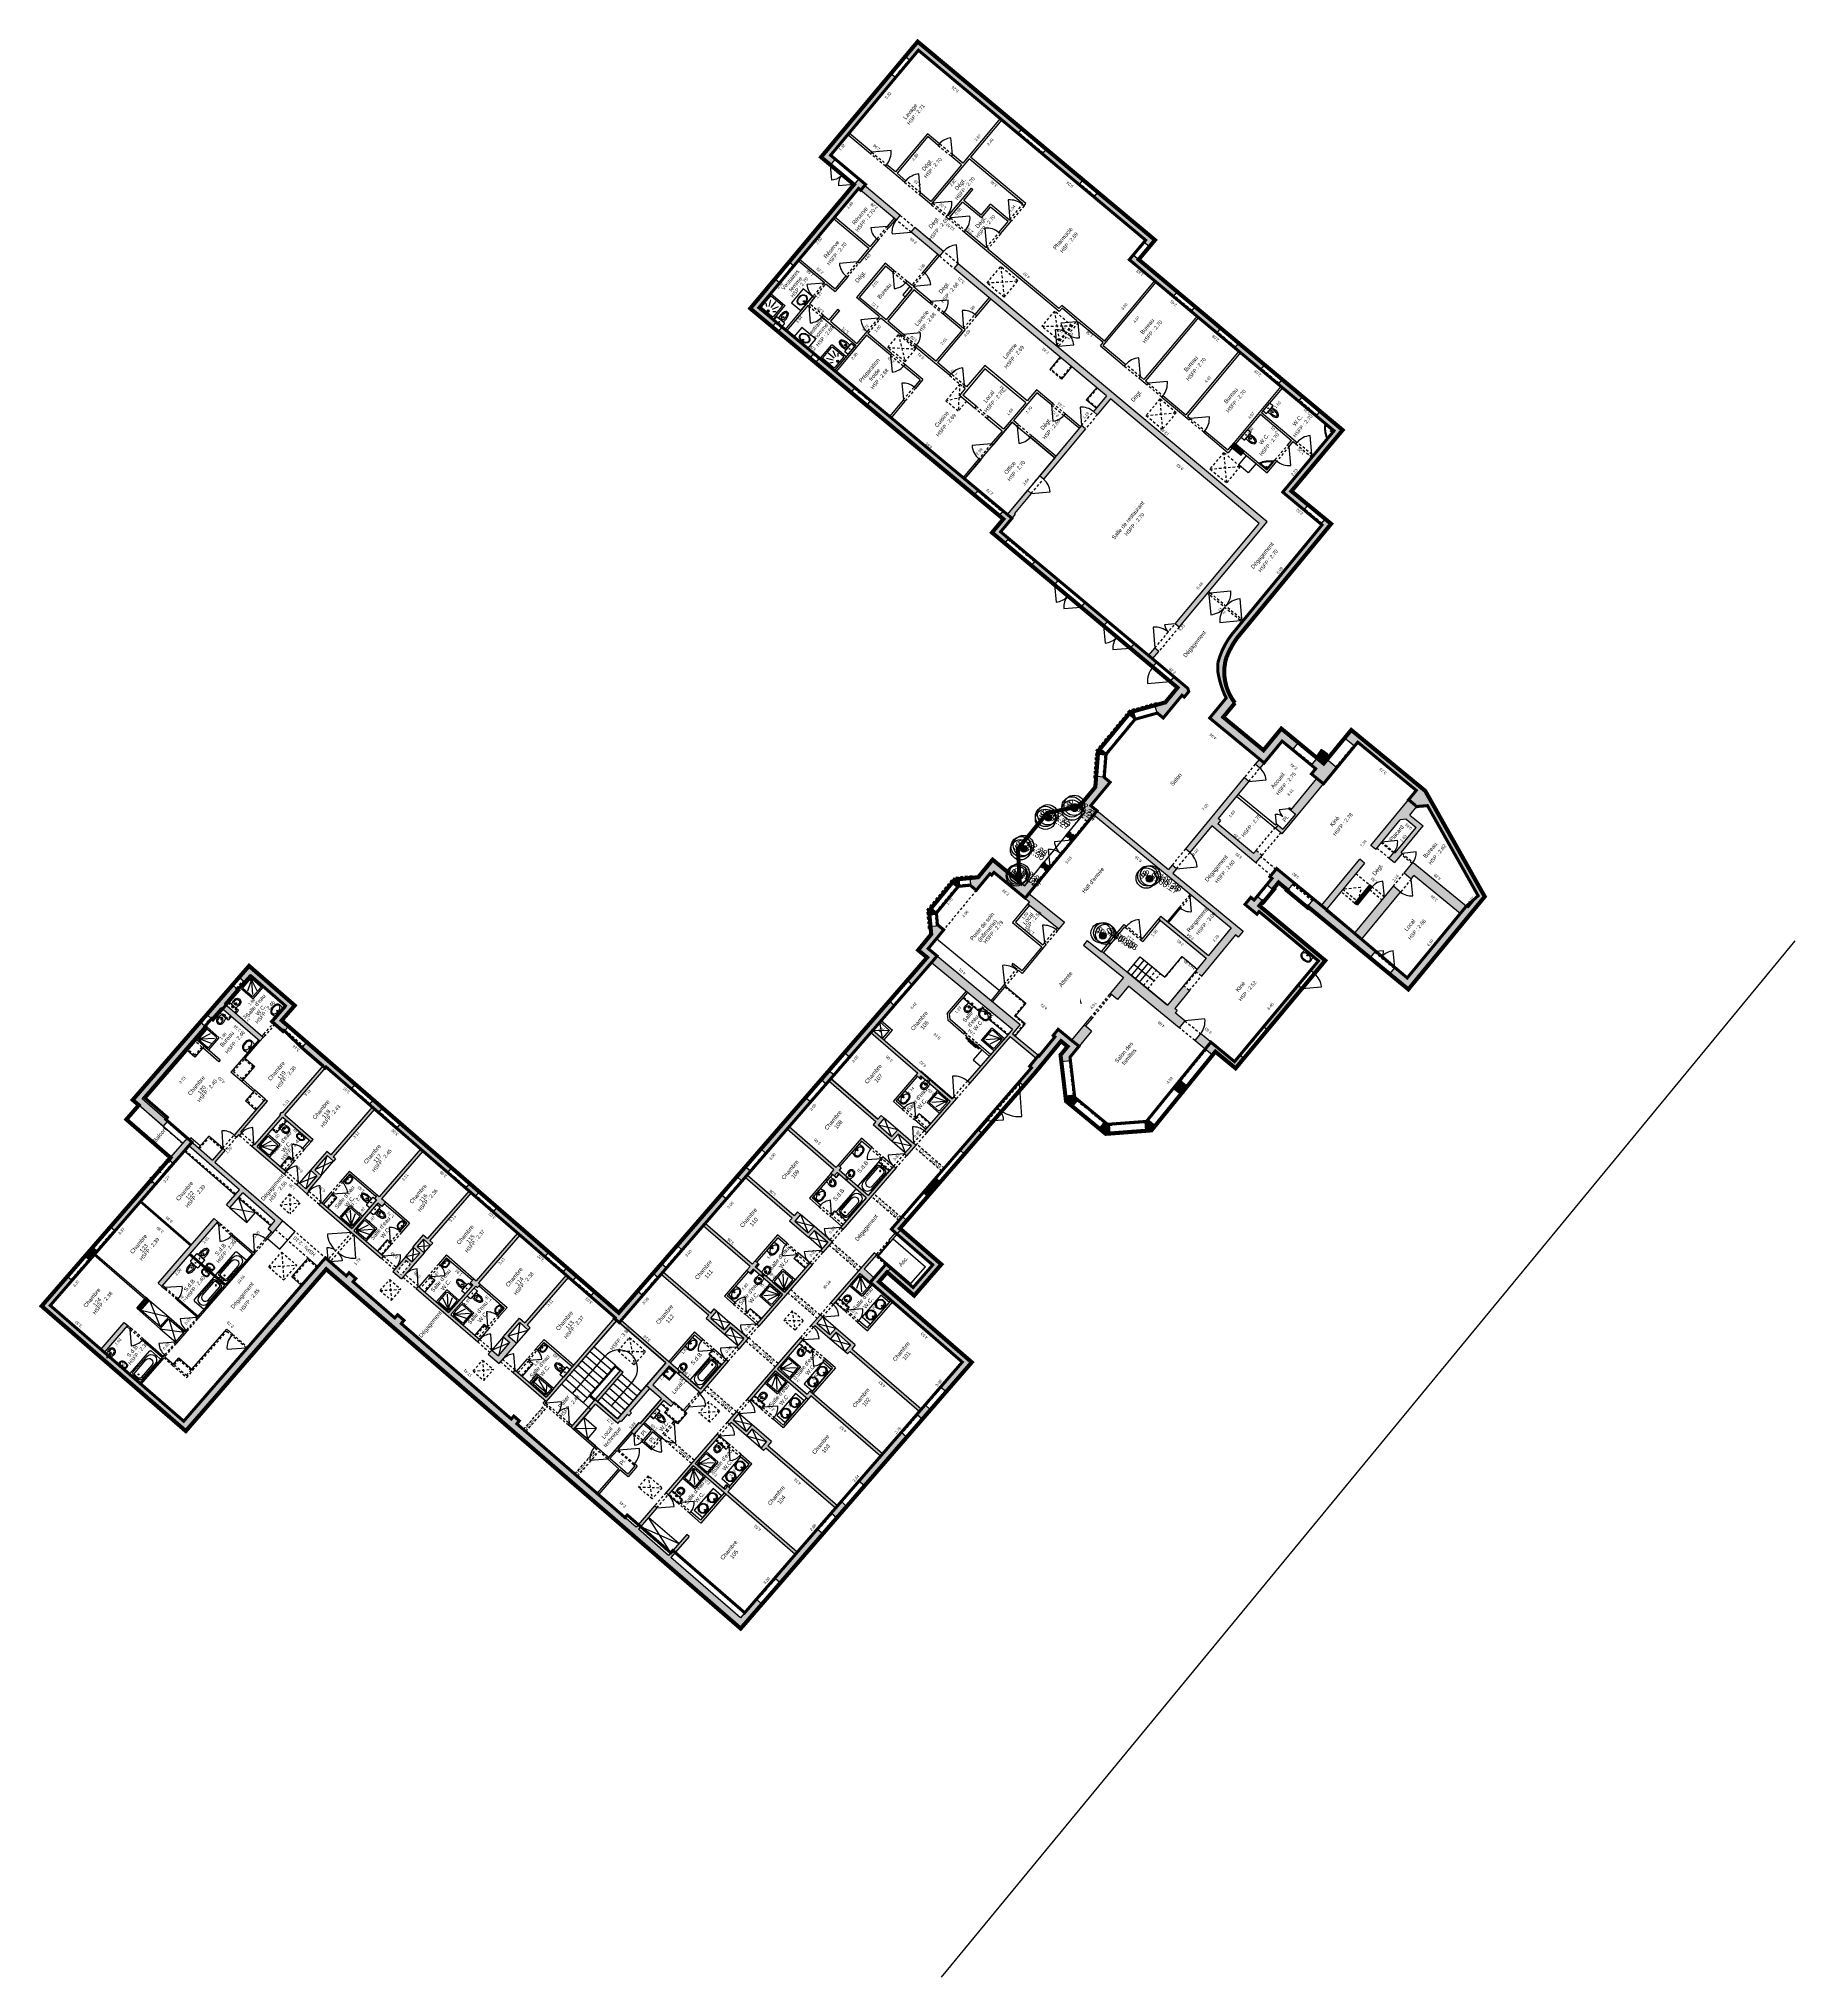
# Model space of a CAD drawing. Header units: metres. Extents: x 1653866.1 to 1653952.6, y 8210294.1 to 8210389.6.
import ezdxf
from ezdxf.enums import TextEntityAlignment as Align

# ---------------------------------------------------------------- set-up
doc = ezdxf.new("R2010")
doc.units = ezdxf.units.M
doc.header["$PDMODE"] = 32
doc.header["$PDSIZE"] = -0.5
for name, pattern in [('AXES', [2, 1.25, -0.25, 0.25, -0.25]), ('CACHE2', [0.1875, 0.125, -0.0625]), ('PHANTOM', [0]), ('TIRETPT', [1, 0.5, -0.25, 0, -0.25])]:
    doc.linetypes.add(name, pattern=pattern)
for name, color, linetype in [('brut_dessin', 92, 'Continuous'), ('brut_mur', 10, 'Continuous'), ('GEX_BAT_allege', 161, 'Continuous'), ('GEX_BAT_cloison', 2, 'Continuous'), ('GEX_BAT_cloison_vitree', 141, 'Continuous'), ('GEX_BAT_coffrage', 221, 'Continuous'), ('GEX_BAT_escalier_rampe', 6, 'Continuous'), ('GEX_BAT_fenetre', 4, 'Continuous'), ('GEX_BAT_fenetre_de_toit', 3, 'CACHE2'), ('GEX_BAT_gaine_tremie', 13, 'Continuous'), ('GEX_BAT_garde_corps', 181, 'Continuous'), ('GEX_BAT_linteau_cloison', 3, 'CACHE2'), ('GEX_BAT_linteau_mur', 6, 'CACHE2'), ('GEX_BAT_menuis_ext', 4, 'Continuous'), ('GEX_BAT_mur', 1, 'Continuous'), ('GEX_BAT_mur_bas', 150, 'Continuous'), ('GEX_BAT_placard', 21, 'Continuous'), ('GEX_BAT_plafond', 141, 'CACHE2'), ('GEX_BAT_poutre', 32, 'CACHE2'), ('GEX_EQU_ascenseur', 132, 'Continuous'), ('GEX_HAB_porte', 8, 'Continuous'), ('GEX_HAB_sanitaire', 8, 'Continuous'), ('GEX_MEP_h-180', 7, 'TIRETPT'), ('GEX_MEP_txt_cot_alti', 51, 'Continuous'), ('GEX_MEP_txt_cot_h-180', 7, 'CACHE2'), ('GEX_MEP_txt_cot_plani', 30, 'Continuous'), ('GEX_MEP_txt_designation', 7, 'Continuous'), ('GEX_MEP_txt_divers', 7, 'Continuous'), ('GEX_RES_bat_electricite', 110, 'Continuous'), ('TopoAlt', 3, 'Continuous'), ('TopoCod', 1, 'Continuous'), ('TopoMat', 4, 'Continuous')]:
    doc.layers.add(name, color=color, linetype=linetype)
for name, color, linetype, true_color in [('GEX_EDS_sdp_1-habitation', 1, 'AXES', 0xff0000), ('GEX_EDS_sdp_2-tremie', 7, 'Continuous', 0xffff7f), ('GEX_EDS_sdp_3-h-180', 7, 'Continuous', 0xa55252), ('GEX_EDS_sdp_7-lt', 150, 'Continuous', 0x007fff), ('GEX_EDS_shob_contour', 1, 'Continuous', 0xff0000), ('GEX_EDS_shob_tremie', 7, 'Continuous', 0xffff7f), ('GEX_EDS_shon_h-180', 7, 'Continuous', 0xa55252), ('GEX_EDS_shon_snc', 7, 'Continuous', 0xbfff7f), ('GEX_EQU_sanitaire', 9, 'Continuous', 0x808080), ('GEX_MEP_mur_pochage', 7, 'Continuous', 0x999999), ('GEX_MEP_ouvrant_porte', 9, 'Continuous', 0x808080)]:
    doc.layers.add(name, color=color, linetype=linetype, true_color=true_color)
doc.styles.add('G100TXT-cote', font='swissl.ttf')
doc.styles.add('G100TXT-droit', font='swissl.ttf', dxfattribs={"height": 0.2})
doc.styles.add('G100TXT-italic', font='swissli.ttf', dxfattribs={"height": 0.14})
doc.styles.add('G50TXT-italic', font='swissli.ttf')
doc.styles.get("Standard").update_dxf_attribs({"font": 'swissl.ttf', "height": 0.2})
doc.dimstyles.new('G100COT-libre', dxfattribs={"dimtxt": 0.14, "dimasz": 0.18, "dimexe": 0.18, "dimexo": 0.2, "dimgap": 0.09, "dimtad": 0, "dimzin": 0, "dimdsep": 46, "dimtxsty": 'G100TXT-cote', "dimblk1": 'OBLIQUE', "dimblk2": 'OBLIQUE', "dimsah": 1, "dimcen": 0.09, "dimse1": 1, "dimse2": 1, "dimsd1": 1, "dimsd2": 1, "dimclrd": 252, "dimaunit": 2, "dimadec": 3, "dimazin": 0, "dimtfac": 1, "dimtix": 1, "dimtofl": 0, "dimtmove": 0, "dimatfit": 3, "dimldrblk": 'OBLIQUE', "dimfxl": 0.18, "dimtolj": 1, "dimtzin": 0, "dimarcsym": 0})

# ---------------------------------------------------------------- blocks, each defined once
blk = doc.blocks.new('7')
at = {"color": 253, "true_color": 0xa0a0a0}
for p, q in [((0.106, -0.106), (-0.106, 0.106)), ((0.106, 0.106), (-0.106, -0.106))]:
    blk.add_line(p, q, dxfattribs=at)
blk = doc.blocks.new('TCPOINT')
at = {"color": 0}
blk.add_point((0, 0), dxfattribs=at)
at = {"layer": 'TopoAlt'}
blk.add_attdef('ALT', text='', height=0.3, dxfattribs=at).set_placement((0.1, -0.1), align=Align.TOP_LEFT)
at = {"layer": 'TopoCod'}
blk.add_attdef('COD', text='', height=0.3, dxfattribs=at).set_placement((-0.1, 0), align=Align.MIDDLE_RIGHT)
at = {"layer": 'TopoMat'}
blk.add_attdef('MAT', (0.1, 0.1), '', height=0.3, dxfattribs=at)
blk = doc.blocks.new('Dou_ed')
at = {"layer": 'GEX_EQU_sanitaire'}
for p, q in [((0.267, 0.171), (0.348, 0.28)), ((0.331, 0.094), (0.588, 0.22)), ((0.352, 0), (0.688, 0)), ((0.267, -0.171), (0.348, -0.28)), ((0.331, -0.094), (0.588, -0.22))]:
    blk.add_line(p, q, dxfattribs=at)
for points in [[(0.02, -0.4, -0.414214), (0, -0.38), (0, 0.38, -0.414214), (0.02, 0.4), (0.78, 0.4, -0.414214), (0.8, 0.38), (0.8, -0.38, -0.414214), (0.78, -0.4)], [(0.68, 0.33, -0.414214), (0.73, 0.28), (0.73, -0.28, -0.414214), (0.68, -0.33), (0.12, -0.33, -0.414214), (0.07, -0.28), (0.07, 0.28, -0.414214), (0.12, 0.33)], [(0.19, 0, -1), (0.09, 0, -1)], [(0.17, 0, -1), (0.11, 0, -1)]]:
    blk.add_lwpolyline(points, format="xyb", close=True, dxfattribs=at)
blk = doc.blocks.new('SAN_Douche_évac_droite')
at = {"layer": 'GEX_EQU_sanitaire'}
blk.add_blockref('Dou_ed', (0, 0), dxfattribs=at)
blk = doc.blocks.new('*D10')
at = {"layer": 'Defpoints', "color": 0, "transparency": 16777216}
for p in [(1653927.345, 8210372.375), (1653926.319, 8210371.148), (1653926.59, 8210370.921)]:
    blk.add_point(p, dxfattribs=at)
at = {"layer": 'GEX_MEP_txt_cot_plani', "color": 0, "transparency": 16777216, "insert": (1653927.103, 8210371.535), "char_height": 0.14, "attachment_point": 5, "rotation": 50.09266, "style": 'G100TXT-cote'}
blk.add_mtext('\\A1;1.60', dxfattribs=at)
blk = doc.blocks.new('_OBLIQUE')
at = {"color": 0, "linetype": 'ByBlock'}
blk.add_line((-0.5, -0.5), (0.5, 0.5), dxfattribs=at)
blk = doc.blocks.new('*D11')
at = {"layer": 'Defpoints', "color": 0, "transparency": 16777216}
for p in [(1653927.129, 8210372.117), (1653927.27, 8210372.285), (1653929.665, 8210369.996)]:
    blk.add_point(p, dxfattribs=at)
at = {"layer": 'GEX_MEP_txt_cot_plani', "color": 0, "transparency": 16777216, "insert": (1653928.548, 8210371.216), "char_height": 0.14, "attachment_point": 5, "rotation": 140.09266, "style": 'G100TXT-cote'}
blk.add_mtext('\\A1;3.31', dxfattribs=at)
blk = doc.blocks.new('*D12')
at = {"layer": 'Defpoints', "color": 0, "transparency": 16777216}
for p in [(1653915.238, 8210372.114), (1653917.213, 8210370.22), (1653917.332, 8210370.363)]:
    blk.add_point(p, dxfattribs=at)
at = {"layer": 'GEX_MEP_txt_cot_plani', "color": 0, "transparency": 16777216, "insert": (1653916.165, 8210371.095), "char_height": 0.14, "attachment_point": 5, "rotation": 140.09266, "style": 'G100TXT-cote'}
blk.add_mtext('\\A1;2.73', dxfattribs=at)
blk = doc.blocks.new('*D13')
at = {"layer": 'Defpoints', "color": 0, "transparency": 16777216}
for p in [(1653906.774, 8210374.838), (1653906.782, 8210374.847), (1653909.413, 8210372.646)]:
    blk.add_point(p, dxfattribs=at)
at = {"layer": 'GEX_MEP_txt_cot_plani', "color": 0, "transparency": 16777216, "insert": (1653908.09, 8210373.738), "char_height": 0.14, "attachment_point": 5, "rotation": 140.09266, "style": 'G100TXT-cote'}
blk.add_mtext('\\A1;3.43', dxfattribs=at)
blk = doc.blocks.new('*D14')
at = {"layer": 'Defpoints', "color": 0, "transparency": 16777216}
for p in [(1653920.795, 8210377.854), (1653921.059, 8210377.633), (1653918.583, 8210374.672)]:
    blk.add_point(p, dxfattribs=at)
at = {"layer": 'GEX_MEP_txt_cot_plani', "color": 0, "transparency": 16777216, "insert": (1653919.557, 8210376.373), "char_height": 0.14, "attachment_point": 5, "rotation": 50.09266, "style": 'G100TXT-cote'}
blk.add_mtext('\\A1;3.86', dxfattribs=at)
blk = doc.blocks.new('*D15')
at = {"layer": 'Defpoints', "color": 0, "transparency": 16777216}
for p in [(1653921.136, 8210377.568), (1653921.461, 8210377.297), (1653918.525, 8210374.446)]:
    blk.add_point(p, dxfattribs=at)
at = {"layer": 'GEX_MEP_txt_cot_plani', "color": 0, "transparency": 16777216, "insert": (1653920.155, 8210375.736), "char_height": 0.14, "attachment_point": 5, "rotation": 50.09266, "style": 'G100TXT-cote'}
blk.add_mtext('\\A1;4.07', dxfattribs=at)
blk = doc.blocks.new('*D16')
at = {"layer": 'Defpoints', "color": 0, "transparency": 16777216}
for p in [(1653911.326, 8210375.425), (1653911.346, 8210375.408), (1653910.057, 8210373.866)]:
    blk.add_point(p, dxfattribs=at)
at = {"layer": 'GEX_MEP_txt_cot_plani', "color": 0, "transparency": 16777216, "insert": (1653910.681, 8210374.654), "char_height": 0.14, "attachment_point": 5, "rotation": 50.09266, "style": 'G100TXT-cote'}
blk.add_mtext('\\A1;2.01', dxfattribs=at)
blk = doc.blocks.new('*D17')
at = {"layer": 'Defpoints', "color": 0, "transparency": 16777216}
for p in [(1653912.199, 8210377.406), (1653912.681, 8210377.003), (1653910.929, 8210375.888)]:
    blk.add_point(p, dxfattribs=at)
at = {"layer": 'GEX_MEP_txt_cot_plani', "color": 0, "transparency": 16777216, "insert": (1653912.046, 8210376.244), "char_height": 0.14, "attachment_point": 5, "rotation": 50.09266, "style": 'G100TXT-cote'}
blk.add_mtext('\\A1;1.98', dxfattribs=at)
blk = doc.blocks.new('*D18')
at = {"layer": 'Defpoints', "color": 0, "transparency": 16777216}
for p in [(1653907.809, 8210378.366), (1653907.936, 8210378.26), (1653906.519, 8210376.825)]:
    blk.add_point(p, dxfattribs=at)
at = {"layer": 'GEX_MEP_txt_cot_plani', "color": 0, "transparency": 16777216, "insert": (1653907.291, 8210377.489), "char_height": 0.14, "attachment_point": 5, "rotation": 50.09266, "style": 'G100TXT-cote'}
blk.add_mtext('\\A1;2.01', dxfattribs=at)
blk = doc.blocks.new('*D19')
at = {"layer": 'Defpoints', "color": 0, "transparency": 16777216}
for p in [(1653918.639, 8210371.536), (1653918.878, 8210371.821), (1653926.201, 8210365.696)]:
    blk.add_point(p, dxfattribs=at)
at = {"layer": 'GEX_MEP_txt_cot_plani', "color": 0, "transparency": 16777216, "insert": (1653922.301, 8210368.473), "char_height": 0.14, "attachment_point": 5, "rotation": 140.09266, "style": 'G100TXT-cote'}
blk.add_mtext('\\A1;9.55', dxfattribs=at)
blk = doc.blocks.new('*D20')
at = {"layer": 'Defpoints', "color": 0, "transparency": 16777216}
for p in [(1653926.201, 8210365.696), (1653920.548, 8210359.364), (1653920.758, 8210359.188)]:
    blk.add_point(p, dxfattribs=at)
at = {"layer": 'GEX_MEP_txt_cot_plani', "color": 0, "transparency": 16777216, "insert": (1653923.269, 8210362.618), "char_height": 0.14, "attachment_point": 5, "rotation": 50.09266, "style": 'G100TXT-cote'}
blk.add_mtext('\\A1;8.48', dxfattribs=at)
blk = doc.blocks.new('*D21')
at = {"layer": 'Defpoints', "color": 0, "transparency": 16777216}
for p in [(1653923.653, 8210362.26), (1653920.95, 8210359.028), (1653921.039, 8210358.954)]:
    blk.add_point(p, dxfattribs=at)
at = {"layer": 'GEX_MEP_txt_cot_plani', "color": 0, "transparency": 16777216, "insert": (1653922.39, 8210360.57), "char_height": 0.14, "attachment_point": 5, "rotation": 50.09266, "style": 'G100TXT-cote'}
blk.add_mtext('\\A1;4.21', dxfattribs=at)
blk = doc.blocks.new('*D22')
at = {"layer": 'Defpoints', "color": 0, "transparency": 16777216}
for p in [(1653921.058, 8210359.157), (1653920.95, 8210359.028), (1653922.684, 8210357.577)]:
    blk.add_point(p, dxfattribs=at)
at = {"layer": 'GEX_MEP_txt_cot_plani', "color": 0, "transparency": 16777216, "insert": (1653921.925, 8210358.432), "char_height": 0.14, "attachment_point": 5, "rotation": 140.09266, "style": 'G100TXT-cote'}
blk.add_mtext('\\A1;2.26', dxfattribs=at)
blk = doc.blocks.new('*D23')
at = {"layer": 'Defpoints', "color": 0, "transparency": 16777216}
for p in [(1653923.516, 8210362.096), (1653923.653, 8210362.26), (1653925.353, 8210360.839)]:
    blk.add_point(p, dxfattribs=at)
at = {"layer": 'GEX_MEP_txt_cot_plani', "color": 0, "transparency": 16777216, "insert": (1653924.366, 8210361.386), "char_height": 0.14, "attachment_point": 5, "rotation": 140.09266, "style": 'G100TXT-cote'}
blk.add_mtext('\\A1;2.22', dxfattribs=at)
blk = doc.blocks.new('*D24')
at = {"layer": 'Defpoints', "color": 0, "transparency": 16777216}
for p in [(1653929.146, 8210365.738), (1653929.29, 8210365.62), (1653925.417, 8210360.916)]:
    blk.add_point(p, dxfattribs=at)
at = {"layer": 'GEX_MEP_txt_cot_plani', "color": 0, "transparency": 16777216, "insert": (1653927.209, 8210363.387), "char_height": 0.14, "attachment_point": 5, "rotation": 50.52789, "style": 'G100TXT-cote'}
blk.add_mtext('\\A1;6.09', dxfattribs=at)
blk = doc.blocks.new('*D25')
at = {"layer": 'Defpoints', "color": 0, "transparency": 16777216}
for p in [(1653927.221, 8210367.074), (1653927.357, 8210367.236), (1653929.29, 8210365.62)]:
    blk.add_point(p, dxfattribs=at)
at = {"layer": 'GEX_MEP_txt_cot_plani', "color": 0, "transparency": 16777216, "insert": (1653928.188, 8210366.265), "char_height": 0.14, "attachment_point": 5, "rotation": 140.09266, "style": 'G100TXT-cote'}
blk.add_mtext('\\A1;2.52', dxfattribs=at)
blk = doc.blocks.new('*D26')
at = {"layer": 'Defpoints', "color": 0, "transparency": 16777216}
for p in [(1653928.648, 8210369.07), (1653928.79, 8210368.95), (1653927.357, 8210367.236)]:
    blk.add_point(p, dxfattribs=at)
at = {"layer": 'GEX_MEP_txt_cot_plani', "color": 0, "transparency": 16777216, "insert": (1653927.931, 8210368.213), "char_height": 0.14, "attachment_point": 5, "rotation": 50.09266, "style": 'G100TXT-cote'}
blk.add_mtext('\\A1;2.23', dxfattribs=at)
blk = doc.blocks.new('*D27')
at = {"layer": 'Defpoints', "color": 0, "transparency": 16777216}
for p in [(1653927.793, 8210369.628), (1653927.87, 8210369.72), (1653928.79, 8210368.95)]:
    blk.add_point(p, dxfattribs=at)
at = {"layer": 'GEX_MEP_txt_cot_plani', "color": 0, "transparency": 16777216, "insert": (1653928.253, 8210369.243), "char_height": 0.14, "attachment_point": 5, "rotation": 140.09266, "style": 'G100TXT-cote'}
blk.add_mtext('\\A1;1.20', dxfattribs=at)
blk = doc.blocks.new('WC_c')
at = {"layer": 'GEX_EQU_sanitaire'}
for p, q in [((-0.23, 0), (0.23, 0)), ((-0.25, -0.02), (-0.25, -0.2)), ((-0.23, -0.22), (0.23, -0.22)), ((-0.18, -0.24), (-0.18, -0.22)), ((-0.18, -0.24), (0.18, -0.24)), ((-0.146, -0.24), (-0.166, -0.451)), ((0.146, -0.24), (0.166, -0.451)), ((0.18, -0.22), (0.18, -0.24)), ((0.25, -0.02), (0.25, -0.2))]:
    blk.add_line(p, q, dxfattribs=at)
for centre, radius in [((0, -0.406), 0.0326), ((0, -0.11), 0.0181)]:
    blk.add_circle(centre, radius, dxfattribs=at)
for centre, radius, start, end in [((-0.23, -0.02), 0.02, 90, 180), ((0.23, -0.02), 0.02, 0, 90), ((-0.23, -0.2), 0.02, 180, 270), ((0.298, -0.445), 0.464, 180.78351, 214.59609), ((0, -0.406), 0.106, 0, 180), ((0.41, -0.414), 0.516, 179.1272, 207.19531), ((0.002, -0.605), 0.134, 230.38535, 269.12636), ((0, -0.624), 0.0552, 207.19531, 332.80469), ((-0.002, -0.605), 0.134, 270.87364, 309.61465), ((-0.41, -0.414), 0.516, 332.80469, 0.8728), ((-0.298, -0.445), 0.464, 325.40391, 359.21649), ((0.23, -0.2), 0.02, 270, 0)]:
    blk.add_arc(centre, radius, start, end, dxfattribs=at)
blk = doc.blocks.new('Lav_a')
at = {"layer": 'GEX_EQU_sanitaire'}
for points in [[(-0.512, 0), (0, 0), (0, -0.475, -0.560915), (-0.044, -0.502, -0.13699), (-0.537, -0.046, -0.586952), (-0.512, 0)], [(-0.466, -0.04), (-0.055, -0.04, -0.414214), (-0.04, -0.055), (-0.04, -0.434, -0.572327), (-0.062, -0.447, -0.118576), (-0.478, -0.063, -0.599769), (-0.466, -0.04)]]:
    blk.add_lwpolyline(points, format="xyb", close=True, dxfattribs=at)
blk.add_circle((-0.106, -0.113), 0.02, dxfattribs=at)
blk = doc.blocks.new('*D28')
at = {"layer": 'Defpoints', "color": 0, "transparency": 16777216}
for p in [(1653926.255, 8210371.071), (1653927.7, 8210369.672), (1653927.793, 8210369.784)]:
    blk.add_point(p, dxfattribs=at)
at = {"layer": 'GEX_MEP_txt_cot_plani', "color": 0, "transparency": 16777216, "insert": (1653926.93, 8210370.316), "char_height": 0.14, "attachment_point": 5, "rotation": 140.09266, "style": 'G100TXT-cote'}
blk.add_mtext('\\A1;2.01', dxfattribs=at)
blk = doc.blocks.new('*D29')
at = {"layer": 'Defpoints', "color": 0, "transparency": 16777216}
for p in [(1653926.255, 8210371.071), (1653925.036, 8210369.614), (1653925.145, 8210369.523)]:
    blk.add_point(p, dxfattribs=at)
at = {"layer": 'GEX_MEP_txt_cot_plani', "color": 0, "transparency": 16777216, "insert": (1653925.754, 8210370.251), "char_height": 0.14, "attachment_point": 5, "rotation": 50.09266, "style": 'G100TXT-cote'}
blk.add_mtext('\\A1;1.90', dxfattribs=at)
blk = doc.blocks.new('*D30')
at = {"layer": 'Defpoints', "color": 0, "transparency": 16777216}
for p in [(1653916.283, 8210374.382), (1653916.392, 8210374.512), (1653926.585, 8210365.766)]:
    blk.add_point(p, dxfattribs=at)
at = {"layer": 'GEX_MEP_txt_cot_plani', "color": 0, "transparency": 16777216, "insert": (1653921.543, 8210370.204), "char_height": 0.14, "attachment_point": 5, "rotation": 140.09266, "style": 'G100TXT-cote'}
blk.add_mtext('\\A1;13.43', dxfattribs=at)
blk = doc.blocks.new('*D31')
at = {"layer": 'Defpoints', "color": 0, "transparency": 16777216}
for p in [(1653917.402, 8210375.529), (1653917.55, 8210375.405), (1653916.525, 8210374.179)]:
    blk.add_point(p, dxfattribs=at)
at = {"layer": 'GEX_MEP_txt_cot_plani', "color": 0, "transparency": 16777216, "insert": (1653916.889, 8210374.916), "char_height": 0.14, "attachment_point": 5, "rotation": 50.09266, "style": 'G100TXT-cote'}
blk.add_mtext('\\A1;1.60', dxfattribs=at)
blk = doc.blocks.new('*D32')
at = {"layer": 'Defpoints', "color": 0, "transparency": 16777216}
for p in [(1653917.239, 8210375.525), (1653917.308, 8210375.607), (1653918.519, 8210374.595)]:
    blk.add_point(p, dxfattribs=at)
at = {"layer": 'GEX_MEP_txt_cot_plani', "color": 0, "transparency": 16777216, "insert": (1653917.844, 8210375.019), "char_height": 0.14, "attachment_point": 5, "rotation": 140.09266, "style": 'G100TXT-cote'}
blk.add_mtext('\\A1;1.58', dxfattribs=at)
blk = doc.blocks.new('*D33')
at = {"layer": 'Defpoints', "color": 0, "transparency": 16777216}
for p in [(1653927.114, 8210372.569), (1653927.143, 8210372.544), (1653924.532, 8210369.422)]:
    blk.add_point(p, dxfattribs=at)
at = {"layer": 'GEX_MEP_txt_cot_plani', "color": 0, "transparency": 16777216, "insert": (1653925.809, 8210371.008), "char_height": 0.14, "attachment_point": 5, "rotation": 50.09266, "style": 'G100TXT-cote'}
blk.add_mtext('\\A1;4.07', dxfattribs=at)
blk = doc.blocks.new('*D34')
at = {"layer": 'Defpoints', "color": 0, "transparency": 16777216}
for p in [(1653925.128, 8210373.923), (1653925.143, 8210373.94), (1653927.132, 8210372.276)]:
    blk.add_point(p, dxfattribs=at)
at = {"layer": 'GEX_MEP_txt_cot_plani', "color": 0, "transparency": 16777216, "insert": (1653926.123, 8210373.091), "char_height": 0.14, "attachment_point": 5, "rotation": 140.09266, "style": 'G100TXT-cote'}
blk.add_mtext('\\A1;2.59', dxfattribs=at)
blk = doc.blocks.new('*D35')
at = {"layer": 'Defpoints', "color": 0, "transparency": 16777216}
for p in [(1653923.059, 8210375.644), (1653923.074, 8210375.661), (1653925.061, 8210373.999)]:
    blk.add_point(p, dxfattribs=at)
at = {"layer": 'GEX_MEP_txt_cot_plani', "color": 0, "transparency": 16777216, "insert": (1653924.053, 8210374.813), "char_height": 0.14, "attachment_point": 5, "rotation": 140.09266, "style": 'G100TXT-cote'}
blk.add_mtext('\\A1;2.59', dxfattribs=at)
blk = doc.blocks.new('*D36')
at = {"layer": 'Defpoints', "color": 0, "transparency": 16777216}
for p in [(1653925.202, 8210374.168), (1653922.369, 8210371.231), (1653922.591, 8210371.046)]:
    blk.add_point(p, dxfattribs=at)
at = {"layer": 'GEX_MEP_txt_cot_plani', "color": 0, "transparency": 16777216, "insert": (1653923.675, 8210372.792), "char_height": 0.14, "attachment_point": 5, "rotation": 50.09266, "style": 'G100TXT-cote'}
blk.add_mtext('\\A1;4.07', dxfattribs=at)
blk = doc.blocks.new('*D37')
at = {"layer": 'Defpoints', "color": 0, "transparency": 16777216}
for p in [(1653921.034, 8210377.446), (1653922.973, 8210375.697), (1653923.036, 8210375.772)]:
    blk.add_point(p, dxfattribs=at)
at = {"layer": 'GEX_MEP_txt_cot_plani', "color": 0, "transparency": 16777216, "insert": (1653921.972, 8210376.534), "char_height": 0.14, "attachment_point": 5, "rotation": 140.09266, "style": 'G100TXT-cote'}
blk.add_mtext('\\A1;2.61', dxfattribs=at)
blk = doc.blocks.new('*D38')
at = {"layer": 'Defpoints', "color": 0, "transparency": 16777216}
for p in [(1653919.7, 8210378.552), (1653919.807, 8210378.68), (1653921.059, 8210377.633)]:
    blk.add_point(p, dxfattribs=at)
at = {"layer": 'GEX_MEP_txt_cot_plani', "color": 0, "transparency": 16777216, "insert": (1653920.326, 8210378.028), "char_height": 0.14, "attachment_point": 5, "rotation": 140.09266, "style": 'G100TXT-cote'}
blk.add_mtext('\\A1;1.63', dxfattribs=at)
blk = doc.blocks.new('*D39')
at = {"layer": 'Defpoints', "color": 0, "transparency": 16777216}
for p in [(1653913.525, 8210385.565), (1653920.423, 8210379.417), (1653920.61, 8210379.64)]:
    blk.add_point(p, dxfattribs=at)
at = {"layer": 'GEX_MEP_txt_cot_plani', "color": 0, "transparency": 16777216, "insert": (1653916.881, 8210382.38), "char_height": 0.14, "attachment_point": 5, "rotation": 140.09266, "style": 'G100TXT-cote'}
blk.add_mtext('\\A1;9.24', dxfattribs=at)
blk = doc.blocks.new('*D40')
at = {"layer": 'Defpoints', "color": 0, "transparency": 16777216}
for p in [(1653913.594, 8210385.508), (1653913.734, 8210385.391), (1653912.053, 8210383.666)]:
    blk.add_point(p, dxfattribs=at)
at = {"layer": 'GEX_MEP_txt_cot_plani', "color": 0, "transparency": 16777216, "insert": (1653912.964, 8210384.47), "char_height": 0.14, "attachment_point": 5, "rotation": 50.09266, "style": 'G100TXT-cote'}
blk.add_mtext('\\A1;2.40', dxfattribs=at)
blk = doc.blocks.new('*D41')
at = {"layer": 'Defpoints', "color": 0, "transparency": 16777216}
for p in [(1653912.841, 8210379.2), (1653912.99, 8210379.379), (1653916.346, 8210376.268)]:
    blk.add_point(p, dxfattribs=at)
at = {"layer": 'GEX_MEP_txt_cot_plani', "color": 0, "transparency": 16777216, "insert": (1653914.743, 8210377.913), "char_height": 0.14, "attachment_point": 5, "rotation": 140.09266, "style": 'G100TXT-cote'}
blk.add_mtext('\\A1;4.57', dxfattribs=at)
blk = doc.blocks.new('*D42')
at = {"layer": 'Defpoints', "color": 0, "transparency": 16777216}
for p in [(1653911.057, 8210380.871), (1653911.093, 8210380.914), (1653912.888, 8210379.412)]:
    blk.add_point(p, dxfattribs=at)
at = {"layer": 'GEX_MEP_txt_cot_plani', "color": 0, "transparency": 16777216, "insert": (1653911.955, 8210380.121), "char_height": 0.14, "attachment_point": 5, "rotation": 140.09266, "style": 'G100TXT-cote'}
blk.add_mtext('\\A1;2.34', dxfattribs=at)
blk = doc.blocks.new('*D43')
at = {"layer": 'Defpoints', "color": 0, "transparency": 16777216}
for p in [(1653911.598, 8210381.517), (1653910.969, 8210380.766), (1653911.071, 8210380.68)]:
    blk.add_point(p, dxfattribs=at)
at = {"layer": 'GEX_MEP_txt_cot_plani', "color": 0, "transparency": 16777216, "insert": (1653911.385, 8210381.056), "char_height": 0.14, "attachment_point": 5, "rotation": 50.09266, "style": 'G100TXT-cote'}
blk.add_mtext('\\A1;0.98', dxfattribs=at)
blk = doc.blocks.new('*D44')
at = {"layer": 'Defpoints', "color": 0, "transparency": 16777216}
for p in [(1653911.92, 8210383.646), (1653914.47, 8210381.304), (1653914.573, 8210381.428)]:
    blk.add_point(p, dxfattribs=at)
at = {"layer": 'GEX_MEP_txt_cot_plani', "color": 0, "transparency": 16777216, "insert": (1653913.144, 8210382.414), "char_height": 0.14, "attachment_point": 5, "rotation": 140.09266, "style": 'G100TXT-cote'}
blk.add_mtext('\\A1;3.46', dxfattribs=at)
blk = doc.blocks.new('*D45')
at = {"layer": 'Defpoints', "color": 0, "transparency": 16777216}
for p in [(1653911.92, 8210383.646), (1653910.111, 8210381.483), (1653910.226, 8210381.387)]:
    blk.add_point(p, dxfattribs=at)
at = {"layer": 'GEX_MEP_txt_cot_plani', "color": 0, "transparency": 16777216, "insert": (1653911.13, 8210382.469), "char_height": 0.14, "attachment_point": 5, "rotation": 50.09266, "style": 'G100TXT-cote'}
blk.add_mtext('\\A1;2.82', dxfattribs=at)
blk = doc.blocks.new('*D46')
at = {"layer": 'Defpoints', "color": 0, "transparency": 16777216}
for p in [(1653914.295, 8210381.66), (1653914.37, 8210381.597), (1653913.628, 8210380.862)]:
    blk.add_point(p, dxfattribs=at)
at = {"layer": 'GEX_MEP_txt_cot_plani', "color": 0, "transparency": 16777216, "insert": (1653914.037, 8210381.198), "char_height": 0.14, "attachment_point": 5, "rotation": 50.09266, "style": 'G100TXT-cote'}
blk.add_mtext('\\A1;1.04', dxfattribs=at)
blk = doc.blocks.new('*D47')
at = {"layer": 'Defpoints', "color": 0, "transparency": 16777216}
for p in [(1653908.508, 8210383.089), (1653908.547, 8210383.135), (1653910.165, 8210381.703)]:
    blk.add_point(p, dxfattribs=at)
at = {"layer": 'GEX_MEP_txt_cot_plani', "color": 0, "transparency": 16777216, "insert": (1653909.375, 8210382.442), "char_height": 0.14, "attachment_point": 5, "rotation": 140.09266, "style": 'G100TXT-cote'}
blk.add_mtext('\\A1;2.16', dxfattribs=at)
blk = doc.blocks.new('*D48')
at = {"layer": 'Defpoints', "color": 0, "transparency": 16777216}
for p in [(1653909.885, 8210384.736), (1653910.013, 8210384.629), (1653908.378, 8210382.933)]:
    blk.add_point(p, dxfattribs=at)
at = {"layer": 'GEX_MEP_txt_cot_plani', "color": 0, "transparency": 16777216, "insert": (1653909.259, 8210383.728), "char_height": 0.14, "attachment_point": 5, "rotation": 50.09266, "style": 'G100TXT-cote'}
blk.add_mtext('\\A1;2.35', dxfattribs=at)
blk = doc.blocks.new('*D49')
at = {"layer": 'Defpoints', "color": 0, "transparency": 16777216}
for p in [(1653910.237, 8210381.634), (1653910.237, 8210381.634), (1653911.018, 8210380.98)]:
    blk.add_point(p, dxfattribs=at)
at = {"layer": 'GEX_MEP_txt_cot_plani', "color": 0, "transparency": 16777216, "insert": (1653910.628, 8210381.307), "char_height": 0.14, "attachment_point": 5, "rotation": 140.09266, "style": 'G100TXT-cote'}
blk.add_mtext('\\A1;1.02', dxfattribs=at)
blk = doc.blocks.new('*D50')
at = {"layer": 'Defpoints', "color": 0, "transparency": 16777216}
for p in [(1653906.141, 8210385.059), (1653906.226, 8210385.161), (1653908.427, 8210383.148)]:
    blk.add_point(p, dxfattribs=at)
at = {"layer": 'GEX_MEP_txt_cot_plani', "color": 0, "transparency": 16777216, "insert": (1653907.369, 8210384.205), "char_height": 0.14, "attachment_point": 5, "rotation": 140.09266, "style": 'G100TXT-cote'}
blk.add_mtext('\\A1;2.98', dxfattribs=at)
blk = doc.blocks.new('*D51')
at = {"layer": 'Defpoints', "color": 0, "transparency": 16777216}
for p in [(1653909.642, 8210388.813), (1653909.669, 8210388.79), (1653906.255, 8210384.708)]:
    blk.add_point(p, dxfattribs=at)
at = {"layer": 'GEX_MEP_txt_cot_plani', "color": 0, "transparency": 16777216, "insert": (1653907.935, 8210386.772), "char_height": 0.14, "attachment_point": 5, "rotation": 50.09266, "style": 'G100TXT-cote'}
blk.add_mtext('\\A1;5.32', dxfattribs=at)
blk = doc.blocks.new('*D52')
at = {"layer": 'Defpoints', "color": 0, "transparency": 16777216}
for p in [(1653909.218, 8210388.739), (1653913.238, 8210385.377), (1653913.244, 8210385.384)]:
    blk.add_point(p, dxfattribs=at)
at = {"layer": 'GEX_MEP_txt_cot_plani', "color": 0, "transparency": 16777216, "insert": (1653911.234, 8210387.065), "char_height": 0.14, "attachment_point": 5, "rotation": 140.09266, "style": 'G100TXT-cote'}
blk.add_mtext('\\A1;5.24', dxfattribs=at)
blk = doc.blocks.new('*D53')
at = {"layer": 'Defpoints', "color": 0, "transparency": 16777216}
for p in [(1653913.268, 8210385.78), (1653913.304, 8210385.75), (1653911.462, 8210383.547)]:
    blk.add_point(p, dxfattribs=at)
at = {"layer": 'GEX_MEP_txt_cot_plani', "color": 0, "transparency": 16777216, "insert": (1653912.347, 8210384.679), "char_height": 0.14, "attachment_point": 5, "rotation": 50.09266, "style": 'G100TXT-cote'}
blk.add_mtext('\\A1;2.87', dxfattribs=at)
blk = doc.blocks.new('*D54')
at = {"layer": 'Defpoints', "color": 0, "transparency": 16777216}
for p in [(1653905.951, 8210384.832), (1653906.088, 8210384.718), (1653905.106, 8210383.821)]:
    blk.add_point(p, dxfattribs=at)
at = {"layer": 'GEX_MEP_txt_cot_plani', "color": 0, "transparency": 16777216, "insert": (1653905.665, 8210384.212), "char_height": 0.14, "attachment_point": 5, "rotation": 50.09266, "style": 'G100TXT-cote'}
blk.add_mtext('\\A1;1.32', dxfattribs=at)
blk = doc.blocks.new('*D55')
at = {"layer": 'Defpoints', "color": 0, "transparency": 16777216}
for p in [(1653905.951, 8210384.832), (1653905.796, 8210384.648), (1653916.359, 8210376.128)]:
    blk.add_point(p, dxfattribs=at)
at = {"layer": 'GEX_MEP_txt_cot_plani', "color": 0, "transparency": 16777216, "insert": (1653911, 8210380.295), "char_height": 0.14, "attachment_point": 5, "rotation": 140.09266, "style": 'G100TXT-cote'}
blk.add_mtext('\\A1;13.57', dxfattribs=at)
blk = doc.blocks.new('*D56')
at = {"layer": 'Defpoints', "color": 0, "transparency": 16777216}
for p in [(1653917.031, 8210375.839), (1653917.036, 8210375.835), (1653916.006, 8210374.614)]:
    blk.add_point(p, dxfattribs=at)
at = {"layer": 'GEX_MEP_txt_cot_plani', "color": 0, "transparency": 16777216, "insert": (1653916.523, 8210375.222), "char_height": 0.14, "attachment_point": 5, "rotation": 50.09266, "style": 'G100TXT-cote'}
blk.add_mtext('\\A1;1.60', dxfattribs=at)
blk = doc.blocks.new('*D57')
at = {"layer": 'Defpoints', "color": 0, "transparency": 16777216}
for p in [(1653911.859, 8210368.073), (1653911.894, 8210368.116), (1653913.953, 8210366.322)]:
    blk.add_point(p, dxfattribs=at)
at = {"layer": 'GEX_MEP_txt_cot_plani', "color": 0, "transparency": 16777216, "insert": (1653912.941, 8210367.24), "char_height": 0.14, "attachment_point": 5, "rotation": 140.09266, "style": 'G100TXT-cote'}
blk.add_mtext('\\A1;2.73', dxfattribs=at)
blk = doc.blocks.new('*D58')
at = {"layer": 'Defpoints', "color": 0, "transparency": 16777216}
for p in [(1653915.885, 8210369.135), (1653916.133, 8210368.928), (1653913.8, 8210366.139)]:
    blk.add_point(p, dxfattribs=at)
at = {"layer": 'GEX_MEP_txt_cot_plani', "color": 0, "transparency": 16777216, "insert": (1653914.718, 8210367.741), "char_height": 0.14, "attachment_point": 5, "rotation": 50.09266, "style": 'G100TXT-cote'}
blk.add_mtext('\\A1;3.64', dxfattribs=at)
blk = doc.blocks.new('*D59')
at = {"layer": 'Defpoints', "color": 0, "transparency": 16777216}
for p in [(1653915.251, 8210372.129), (1653914.103, 8210370.756), (1653914.296, 8210370.594)]:
    blk.add_point(p, dxfattribs=at)
at = {"layer": 'GEX_MEP_txt_cot_plani', "color": 0, "transparency": 16777216, "insert": (1653914.871, 8210371.281), "char_height": 0.14, "attachment_point": 5, "rotation": 50.09266, "style": 'G100TXT-cote'}
blk.add_mtext('\\A1;1.79', dxfattribs=at)
blk = doc.blocks.new('*D60')
at = {"layer": 'Defpoints', "color": 0, "transparency": 16777216}
for p in [(1653915.238, 8210372.27), (1653915.356, 8210372.41), (1653917.409, 8210370.455)]:
    blk.add_point(p, dxfattribs=at)
at = {"layer": 'GEX_MEP_txt_cot_plani', "color": 0, "transparency": 16777216, "insert": (1653916.441, 8210371.503), "char_height": 0.14, "attachment_point": 5, "rotation": 140.09266, "style": 'G100TXT-cote'}
blk.add_mtext('\\A1;2.83', dxfattribs=at)
blk = doc.blocks.new('*D61')
at = {"layer": 'Defpoints', "color": 0, "transparency": 16777216}
for p in [(1653918.046, 8210371.473), (1653918.173, 8210371.367), (1653917.409, 8210370.455)]:
    blk.add_point(p, dxfattribs=at)
at = {"layer": 'GEX_MEP_txt_cot_plani', "color": 0, "transparency": 16777216, "insert": (1653917.665, 8210371.017), "char_height": 0.14, "attachment_point": 5, "rotation": 50.09266, "style": 'G100TXT-cote'}
blk.add_mtext('\\A1;1.19', dxfattribs=at)
blk = doc.blocks.new('*D62')
at = {"layer": 'Defpoints', "color": 0, "transparency": 16777216}
for p in [(1653914.706, 8210371.634), (1653913.384, 8210370.533), (1653913.62, 8210370.336)]:
    blk.add_point(p, dxfattribs=at)
at = {"layer": 'GEX_MEP_txt_cot_plani', "color": 0, "transparency": 16777216, "insert": (1653913.927, 8210371.182), "char_height": 0.14, "attachment_point": 5, "rotation": 50.09266, "style": 'G100TXT-cote'}
blk.add_mtext('\\A1;1.69', dxfattribs=at)
blk = doc.blocks.new('*D63')
at = {"layer": 'Defpoints', "color": 0, "transparency": 16777216}
for p in [(1653912.587, 8210373.168), (1653912.704, 8210373.308), (1653914.706, 8210371.634)]:
    blk.add_point(p, dxfattribs=at)
at = {"layer": 'GEX_MEP_txt_cot_plani', "color": 0, "transparency": 16777216, "insert": (1653913.588, 8210372.331), "char_height": 0.14, "attachment_point": 5, "rotation": 140.09266, "style": 'G100TXT-cote'}
blk.add_mtext('\\A1;2.61', dxfattribs=at)
blk = doc.blocks.new('*D64')
at = {"layer": 'Defpoints', "color": 0, "transparency": 16777216}
for p in [(1653913.386, 8210370.376), (1653913.543, 8210370.244), (1653911.625, 8210367.95)]:
    blk.add_point(p, dxfattribs=at)
at = {"layer": 'GEX_MEP_txt_cot_plani', "color": 0, "transparency": 16777216, "insert": (1653912.426, 8210369.229), "char_height": 0.14, "attachment_point": 5, "rotation": 50.09266, "style": 'G100TXT-cote'}
blk.add_mtext('\\A1;2.99', dxfattribs=at)
blk = doc.blocks.new('*D65')
at = {"layer": 'Defpoints', "color": 0, "transparency": 16777216}
for p in [(1653908.169, 8210371.004), (1653908.207, 8210371.048), (1653911.743, 8210368.091)]:
    blk.add_point(p, dxfattribs=at)
at = {"layer": 'GEX_MEP_txt_cot_plani', "color": 0, "transparency": 16777216, "insert": (1653909.938, 8210369.525), "char_height": 0.14, "attachment_point": 5, "rotation": 140.09266, "style": 'G100TXT-cote'}
blk.add_mtext('\\A1;4.61', dxfattribs=at)
blk = doc.blocks.new('*D66')
at = {"layer": 'Defpoints', "color": 0, "transparency": 16777216}
for p in [(1653907.699, 8210375.707), (1653907.748, 8210375.667), (1653907.058, 8210374.94)]:
    blk.add_point(p, dxfattribs=at)
at = {"layer": 'GEX_MEP_txt_cot_plani', "color": 0, "transparency": 16777216, "insert": (1653907.427, 8210375.283), "char_height": 0.14, "attachment_point": 5, "rotation": 50.09266, "style": 'G100TXT-cote'}
blk.add_mtext('\\A1;1.00', dxfattribs=at)
blk = doc.blocks.new('*D67')
at = {"layer": 'Defpoints', "color": 0, "transparency": 16777216}
for p in [(1653907.583, 8210375.805), (1653911.618, 8210372.197), (1653911.733, 8210372.334)]:
    blk.add_point(p, dxfattribs=at)
at = {"layer": 'GEX_MEP_txt_cot_plani', "color": 0, "transparency": 16777216, "insert": (1653909.543, 8210373.932), "char_height": 0.14, "attachment_point": 5, "rotation": 140.09266, "style": 'G100TXT-cote'}
blk.add_mtext('\\A1;5.41', dxfattribs=at)
blk = doc.blocks.new('*D68')
at = {"layer": 'Defpoints', "color": 0, "transparency": 16777216}
for p in [(1653912.839, 8210376.572), (1653912.986, 8210376.748), (1653918.686, 8210371.981)]:
    blk.add_point(p, dxfattribs=at)
at = {"layer": 'GEX_MEP_txt_cot_plani', "color": 0, "transparency": 16777216, "insert": (1653915.689, 8210374.188), "char_height": 0.14, "attachment_point": 5, "rotation": 140.09266, "style": 'G100TXT-cote'}
blk.add_mtext('\\A1;7.43', dxfattribs=at)
blk = doc.blocks.new('*D69')
at = {"layer": 'Defpoints', "color": 0, "transparency": 16777216}
for p in [(1653913.137, 8210376.622), (1653910.513, 8210373.485), (1653910.513, 8210373.485)]:
    blk.add_point(p, dxfattribs=at)
at = {"layer": 'GEX_MEP_txt_cot_plani', "color": 0, "transparency": 16777216, "insert": (1653911.825, 8210375.054), "char_height": 0.14, "attachment_point": 5, "rotation": 50.09266, "style": 'G100TXT-cote'}
blk.add_mtext('\\A1;4.09', dxfattribs=at)
blk = doc.blocks.new('*D70')
at = {"layer": 'Defpoints', "color": 0, "transparency": 16777216}
for p in [(1653910.476, 8210373.746), (1653910.568, 8210373.856), (1653912.003, 8210372.657)]:
    blk.add_point(p, dxfattribs=at)
at = {"layer": 'GEX_MEP_txt_cot_plani', "color": 0, "transparency": 16777216, "insert": (1653911.193, 8210373.146), "char_height": 0.14, "attachment_point": 5, "rotation": 140.09266, "style": 'G100TXT-cote'}
blk.add_mtext('\\A1;1.87', dxfattribs=at)
blk = doc.blocks.new('*D71')
at = {"layer": 'Defpoints', "color": 0, "transparency": 16777216}
for p in [(1653906.877, 8210374.961), (1653905.369, 8210373.157), (1653905.523, 8210373.029)]:
    blk.add_point(p, dxfattribs=at)
at = {"layer": 'GEX_MEP_txt_cot_plani', "color": 0, "transparency": 16777216, "insert": (1653906.277, 8210373.93), "char_height": 0.14, "attachment_point": 5, "rotation": 50.09266, "style": 'G100TXT-cote'}
blk.add_mtext('\\A1;2.35', dxfattribs=at)
blk = doc.blocks.new('*D72')
at = {"layer": 'Defpoints', "color": 0, "transparency": 16777216}
for p in [(1653908.009, 8210375.769), (1653908.031, 8210375.795), (1653910.402, 8210373.813)]:
    blk.add_point(p, dxfattribs=at)
at = {"layer": 'GEX_MEP_txt_cot_plani', "color": 0, "transparency": 16777216, "insert": (1653909.195, 8210374.778), "char_height": 0.14, "attachment_point": 5, "rotation": 140.09266, "style": 'G100TXT-cote'}
blk.add_mtext('\\A1;3.09', dxfattribs=at)
blk = doc.blocks.new('*D73')
at = {"layer": 'Defpoints', "color": 0, "transparency": 16777216}
for p in [(1653910.296, 8210378.69), (1653910.372, 8210378.781), (1653912.834, 8210376.721)]:
    blk.add_point(p, dxfattribs=at)
at = {"layer": 'GEX_MEP_txt_cot_plani', "color": 0, "transparency": 16777216, "insert": (1653911.527, 8210377.661), "char_height": 0.14, "attachment_point": 5, "rotation": 140.09266, "style": 'G100TXT-cote'}
blk.add_mtext('\\A1;3.21', dxfattribs=at)
blk = doc.blocks.new('*D74')
at = {"layer": 'Defpoints', "color": 0, "transparency": 16777216}
for p in [(1653906.519, 8210376.825), (1653907.839, 8210375.721), (1653907.958, 8210375.863)]:
    blk.add_point(p, dxfattribs=at)
at = {"layer": 'GEX_MEP_txt_cot_plani', "color": 0, "transparency": 16777216, "insert": (1653907.298, 8210376.415), "char_height": 0.14, "attachment_point": 5, "rotation": 140.09266, "style": 'G100TXT-cote'}
blk.add_mtext('\\A1;1.72', dxfattribs=at)
blk = doc.blocks.new('*D75')
at = {"layer": 'Defpoints', "color": 0, "transparency": 16777216}
for p in [(1653910.226, 8210379.057), (1653910.248, 8210379.038), (1653908.978, 8210377.519)]:
    blk.add_point(p, dxfattribs=at)
at = {"layer": 'GEX_MEP_txt_cot_plani', "color": 0, "transparency": 16777216, "insert": (1653909.59, 8210378.297), "char_height": 0.14, "attachment_point": 5, "rotation": 50.09266, "style": 'G100TXT-cote'}
blk.add_mtext('\\A1;1.98', dxfattribs=at)
blk = doc.blocks.new('*D76')
at = {"layer": 'Defpoints', "color": 0, "transparency": 16777216}
for p in [(1653908.147, 8210380.47), (1653908.218, 8210380.555), (1653910.282, 8210378.829)]:
    blk.add_point(p, dxfattribs=at)
at = {"layer": 'GEX_MEP_txt_cot_plani', "color": 0, "transparency": 16777216, "insert": (1653909.179, 8210379.607), "char_height": 0.14, "attachment_point": 5, "rotation": 140.09266, "style": 'G100TXT-cote'}
blk.add_mtext('\\A1;2.69', dxfattribs=at)
blk = doc.blocks.new('*D77')
at = {"layer": 'Defpoints', "color": 0, "transparency": 16777216}
for p in [(1653908.307, 8210380.661), (1653908.407, 8210380.578), (1653905.335, 8210377.108)]:
    blk.add_point(p, dxfattribs=at)
at = {"layer": 'GEX_MEP_txt_cot_plani', "color": 0, "transparency": 16777216, "insert": (1653906.921, 8210378.801), "char_height": 0.14, "attachment_point": 5, "rotation": 50.09266, "style": 'G100TXT-cote'}
blk.add_mtext('\\A1;4.63', dxfattribs=at)
blk = doc.blocks.new('*D78')
at = {"layer": 'Defpoints', "color": 0, "transparency": 16777216}
for p in [(1653907.377, 8210375.977), (1653907.382, 8210375.973), (1653906.28, 8210374.656)]:
    blk.add_point(p, dxfattribs=at)
at = {"layer": 'GEX_MEP_txt_cot_plani', "color": 0, "transparency": 16777216, "insert": (1653906.826, 8210375.319), "char_height": 0.14, "attachment_point": 5, "rotation": 50.09266, "style": 'G100TXT-cote'}
blk.add_mtext('\\A1;1.72', dxfattribs=at)
blk = doc.blocks.new('*D79')
at = {"layer": 'Defpoints', "color": 0, "transparency": 16777216}
for p in [(1653905.096, 8210375.646), (1653905.176, 8210375.741), (1653906.404, 8210374.551)]:
    blk.add_point(p, dxfattribs=at)
at = {"layer": 'GEX_MEP_txt_cot_plani', "color": 0, "transparency": 16777216, "insert": (1653905.83, 8210375.194), "char_height": 0.14, "attachment_point": 5, "rotation": 140.09266, "style": 'G100TXT-cote'}
blk.add_mtext('\\A1;1.71', dxfattribs=at)
blk = doc.blocks.new('*D80')
at = {"layer": 'Defpoints', "color": 0, "transparency": 16777216}
for p in [(1653904.121, 8210376.584), (1653904.13, 8210376.595), (1653905.08, 8210375.782)]:
    blk.add_point(p, dxfattribs=at)
at = {"layer": 'GEX_MEP_txt_cot_plani', "color": 0, "transparency": 16777216, "insert": (1653904.61, 8210376.194), "char_height": 0.14, "attachment_point": 5, "rotation": 140.09266, "style": 'G100TXT-cote'}
blk.add_mtext('\\A1;1.25', dxfattribs=at)
blk = doc.blocks.new('*D81')
at = {"layer": 'Defpoints', "color": 0, "transparency": 16777216}
for p in [(1653904.946, 8210377.433), (1653905.025, 8210377.367), (1653904.207, 8210376.389)]:
    blk.add_point(p, dxfattribs=at)
at = {"layer": 'GEX_MEP_txt_cot_plani', "color": 0, "transparency": 16777216, "insert": (1653904.537, 8210376.944), "char_height": 0.14, "attachment_point": 5, "rotation": 50.09266, "style": 'G100TXT-cote'}
blk.add_mtext('\\A1;1.27', dxfattribs=at)
blk = doc.blocks.new('*D82')
at = {"layer": 'Defpoints', "color": 0, "transparency": 16777216}
for p in [(1653903.053, 8210375.308), (1653903.025, 8210375.274), (1653905.369, 8210373.314)]:
    blk.add_point(p, dxfattribs=at)
at = {"layer": 'GEX_MEP_txt_cot_plani', "color": 0, "transparency": 16777216, "insert": (1653904.225, 8210374.328), "char_height": 0.14, "attachment_point": 5, "rotation": 140.09266, "style": 'G100TXT-cote'}
blk.add_mtext('\\A1;3.06', dxfattribs=at)
blk = doc.blocks.new('*D83')
at = {"layer": 'Defpoints', "color": 0, "transparency": 16777216}
for p in [(1653903.996, 8210376.435), (1653904.081, 8210376.364), (1653902.943, 8210375.176)]:
    blk.add_point(p, dxfattribs=at)
at = {"layer": 'GEX_MEP_txt_cot_plani', "color": 0, "transparency": 16777216, "insert": (1653903.555, 8210375.735), "char_height": 0.14, "attachment_point": 5, "rotation": 50.09266, "style": 'G100TXT-cote'}
blk.add_mtext('\\A1;1.64', dxfattribs=at)
blk = doc.blocks.new('Lav_v')
at = {"layer": 'GEX_HAB_sanitaire'}
blk.add_lwpolyline([(0.45, 0), (-0.45, 0), (-0.45, -0.6), (0.45, -0.6)], close=True, dxfattribs=at)
for points in [[(-0.106, -0.047, -1), (-0.073, -0.047, -1)], [(0.035, -0.169, -1), (-0.035, -0.169, -1)], [(0.03, -0.169, -1), (-0.03, -0.169, -1)], [(-0.028, -0.042, -1), (0.028, -0.042, -1)], [(0.073, -0.047, -1), (0.106, -0.047, -1)]]:
    blk.add_lwpolyline(points, format="xyb", close=True, dxfattribs=at)
blk.add_ellipse((0, -0.292), major_axis=(-0.285, 0), ratio=0.745614, dxfattribs=at)
blk.add_open_spline([(-0.255, -0.292), (-0.255, -0.334), (-0.233, -0.378), (-0.15, -0.446), (-0.089, -0.469), (0.04, -0.478), (0.106, -0.464), (0.207, -0.408), (0.24, -0.366), (0.262, -0.282), (0.251, -0.238), (0.181, -0.152), (0.107, -0.117), (-0.052, -0.104), (-0.135, -0.128), (-0.232, -0.204), (-0.255, -0.248), (-0.255, -0.292)], degree=3, knots=[0, 0, 0, 0, 0.73836, 0.73836, 1.476721, 1.476721, 2.215081, 2.215081, 2.953442, 2.953442, 3.691802, 3.691802, 4.608026, 4.608026, 5.524249, 5.524249, 6.283185, 6.283185, 6.283185, 6.283185], dxfattribs=at)
blk = doc.blocks.new('*D84')
at = {"layer": 'Defpoints', "color": 0, "transparency": 16777216}
for p in [(1653903.577, 8210378.708), (1653905.323, 8210377.248), (1653905.455, 8210377.406)]:
    blk.add_point(p, dxfattribs=at)
at = {"layer": 'GEX_MEP_txt_cot_plani', "color": 0, "transparency": 16777216, "insert": (1653904.582, 8210378.136), "char_height": 0.14, "attachment_point": 5, "rotation": 140.09266, "style": 'G100TXT-cote'}
blk.add_mtext('\\A1;2.28', dxfattribs=at)
blk = doc.blocks.new('*D85')
at = {"layer": 'Defpoints', "color": 0, "transparency": 16777216}
for p in [(1653903.513, 8210378.632), (1653901.575, 8210376.315), (1653901.637, 8210376.262)]:
    blk.add_point(p, dxfattribs=at)
at = {"layer": 'GEX_MEP_txt_cot_plani', "color": 0, "transparency": 16777216, "insert": (1653902.606, 8210377.421), "char_height": 0.14, "attachment_point": 5, "rotation": 50.09266, "style": 'G100TXT-cote'}
blk.add_mtext('\\A1;3.02', dxfattribs=at)
blk = doc.blocks.new('*D86')
at = {"layer": 'Defpoints', "color": 0, "transparency": 16777216}
for p in [(1653903.513, 8210378.632), (1653904.738, 8210377.478), (1653904.801, 8210377.554)]:
    blk.add_point(p, dxfattribs=at)
at = {"layer": 'GEX_MEP_txt_cot_plani', "color": 0, "transparency": 16777216, "insert": (1653904.094, 8210378.017), "char_height": 0.14, "attachment_point": 5, "rotation": 140.09266, "style": 'G100TXT-cote'}
blk.add_mtext('\\A1;1.68', dxfattribs=at)
blk = doc.blocks.new('*D87')
at = {"layer": 'Defpoints', "color": 0, "transparency": 16777216}
for p in [(1653905.247, 8210380.706), (1653903.577, 8210378.708), (1653903.695, 8210378.61)]:
    blk.add_point(p, dxfattribs=at)
at = {"layer": 'GEX_MEP_txt_cot_plani', "color": 0, "transparency": 16777216, "insert": (1653904.53, 8210379.609), "char_height": 0.14, "attachment_point": 5, "rotation": 50.09266, "style": 'G100TXT-cote'}
blk.add_mtext('\\A1;2.60', dxfattribs=at)
blk = doc.blocks.new('*D88')
at = {"layer": 'Defpoints', "color": 0, "transparency": 16777216}
for p in [(1653906.485, 8210382.185), (1653906.64, 8210382.055), (1653905.311, 8210380.782)]:
    blk.add_point(p, dxfattribs=at)
at = {"layer": 'GEX_MEP_txt_cot_plani', "color": 0, "transparency": 16777216, "insert": (1653906.054, 8210381.354), "char_height": 0.14, "attachment_point": 5, "rotation": 50.09266, "style": 'G100TXT-cote'}
blk.add_mtext('\\A1;1.83', dxfattribs=at)
blk = doc.blocks.new('*D89')
at = {"layer": 'Defpoints', "color": 0, "transparency": 16777216}
for p in [(1653906.485, 8210382.185), (1653908.117, 8210380.59), (1653908.231, 8210380.725)]:
    blk.add_point(p, dxfattribs=at)
at = {"layer": 'GEX_MEP_txt_cot_plani', "color": 0, "transparency": 16777216, "insert": (1653907.244, 8210381.32), "char_height": 0.14, "attachment_point": 5, "rotation": 140.09266, "style": 'G100TXT-cote'}
blk.add_mtext('\\A1;2.28', dxfattribs=at)
blk = doc.blocks.new('*D116')
at = {"layer": 'Defpoints', "color": 0, "transparency": 16777216}
for p in [(1653913.223, 8210348.452), (1653913.311, 8210348.379), (1653910.073, 8210344.626)]:
    blk.add_point(p, dxfattribs=at)
at = {"layer": 'GEX_MEP_txt_cot_plani', "color": 0, "transparency": 16777216, "insert": (1653911.736, 8210346.466), "char_height": 0.14, "attachment_point": 5, "rotation": 50.52789, "style": 'G100TXT-cote'}
blk.add_mtext('\\A1;4.96', dxfattribs=at)
blk = doc.blocks.new('*D117')
at = {"layer": 'Defpoints', "color": 0, "transparency": 16777216}
for p in [(1653909.91, 8210344.761), (1653913.001, 8210342.214), (1653913.121, 8210342.36)]:
    blk.add_point(p, dxfattribs=at)
at = {"layer": 'GEX_MEP_txt_cot_plani', "color": 0, "transparency": 16777216, "insert": (1653911.576, 8210343.633), "char_height": 0.14, "attachment_point": 5, "rotation": 140.52049, "style": 'G100TXT-cote'}
blk.add_mtext('\\A1;4.01', dxfattribs=at)
blk = doc.blocks.new('*D118')
at = {"layer": 'Defpoints', "color": 0, "transparency": 16777216}
for p in [(1653914.894, 8210346.904), (1653914.199, 8210346.06), (1653914.325, 8210345.956)]:
    blk.add_point(p, dxfattribs=at)
at = {"layer": 'GEX_MEP_txt_cot_plani', "color": 0, "transparency": 16777216, "insert": (1653914.672, 8210346.378), "char_height": 0.14, "attachment_point": 5, "rotation": 50.52789, "style": 'G100TXT-cote'}
blk.add_mtext('\\A1;1.09', dxfattribs=at)
blk = doc.blocks.new('*D119')
at = {"layer": 'Defpoints', "color": 0, "transparency": 16777216}
for p in [(1653914.199, 8210346.06), (1653915.557, 8210344.941), (1653915.642, 8210345.044)]:
    blk.add_point(p, dxfattribs=at)
at = {"layer": 'GEX_MEP_txt_cot_plani', "color": 0, "transparency": 16777216, "insert": (1653914.963, 8210345.603), "char_height": 0.14, "attachment_point": 5, "rotation": 140.52789, "style": 'G100TXT-cote'}
blk.add_mtext('\\A1;1.76', dxfattribs=at)
blk = doc.blocks.new('*D120')
at = {"layer": 'Defpoints', "color": 0, "transparency": 16777216}
for p in [(1653936.089, 8210346.484), (1653933.306, 8210343.465), (1653933.483, 8210343.319)]:
    blk.add_point(p, dxfattribs=at)
at = {"layer": 'GEX_MEP_txt_cot_plani', "color": 0, "transparency": 16777216, "insert": (1653934.609, 8210345.047), "char_height": 0.14, "attachment_point": 5, "rotation": 50.52789, "style": 'G100TXT-cote'}
blk.add_mtext('\\A1;4.10', dxfattribs=at)
blk = doc.blocks.new('*D121')
at = {"layer": 'Defpoints', "color": 0, "transparency": 16777216}
for p in [(1653933.669, 8210348.178), (1653933.816, 8210348.356), (1653936.089, 8210346.484)]:
    blk.add_point(p, dxfattribs=at)
at = {"layer": 'GEX_MEP_txt_cot_plani', "color": 0, "transparency": 16777216, "insert": (1653934.806, 8210347.242), "char_height": 0.14, "attachment_point": 5, "rotation": 140.52789, "style": 'G100TXT-cote'}
blk.add_mtext('\\A1;2.94', dxfattribs=at)
blk = doc.blocks.new('Lav_vc')
at = {"layer": 'GEX_EQU_sanitaire'}
for points in [[(0.267, -0.014, 0.371491), (0.251, 0), (-0.251, 0, 0.371491), (-0.267, -0.014), (-0.3, -0.234, 0.13052), (-0.28, -0.31, 0.001378), (-0.279, -0.311, 0.106642), (-0.22, -0.376, 0.083438), (-0.142, -0.414, 0.072173), (-0.048, -0.428), (0.048, -0.428, 0.072173), (0.142, -0.414, 0.083438), (0.22, -0.376, 0.106642), (0.279, -0.311, 0.131922), (0.3, -0.234)], [(0.129, -0.099, 0.072173), (0.048, -0.088), (-0.048, -0.088, 0.072173), (-0.129, -0.099, 0.083438), (-0.192, -0.13, 0.106642), (-0.238, -0.18, 0.131922), (-0.252, -0.234, 0.131922), (-0.238, -0.287, 0.106642), (-0.192, -0.337, 0.083438), (-0.129, -0.368, 0.072173), (-0.048, -0.38), (0.048, -0.38, 0.072173), (0.129, -0.368, 0.083439), (0.192, -0.337, 0.106641), (0.238, -0.287, 0.131922), (0.252, -0.234, 0.131922), (0.238, -0.18, 0.106642), (0.192, -0.13, 0.083438)], [(-0.085, -0.048, -1), (-0.059, -0.048, -1)], [(0.028, -0.136, -1), (-0.028, -0.136, -1)], [(0.024, -0.136, -1), (-0.024, -0.136, -1)], [(-0.022, -0.044, -1), (0.022, -0.044, -1)], [(0.059, -0.048, -1), (0.085, -0.048, -1)]]:
    blk.add_lwpolyline(points, format="xyb", close=True, dxfattribs=at)
blk = doc.blocks.new('SAN_Lavabo_1vasque_classique')
at = {"layer": 'GEX_EQU_sanitaire'}
blk.add_blockref('Lav_vc', (0, 0), dxfattribs=at)
blk = doc.blocks.new('*D122')
at = {"layer": 'Defpoints', "color": 0, "transparency": 16777216}
for p in [(1653928.82, 8210344.4), (1653929.106, 8210344.162), (1653924.978, 8210339.203)]:
    blk.add_point(p, dxfattribs=at)
at = {"layer": 'GEX_MEP_txt_cot_plani', "color": 0, "transparency": 16777216, "insert": (1653926.755, 8210341.921), "char_height": 0.14, "attachment_point": 5, "rotation": 50.22352, "style": 'G100TXT-cote'}
blk.add_mtext('\\A1;6.45', dxfattribs=at)
blk = doc.blocks.new('*D123')
at = {"layer": 'Defpoints', "color": 0, "transparency": 16777216}
for p in [(1653922.209, 8210342.015), (1653925.204, 8210339.461), (1653925.234, 8210339.498)]:
    blk.add_point(p, dxfattribs=at)
at = {"layer": 'GEX_MEP_txt_cot_plani', "color": 0, "transparency": 16777216, "insert": (1653923.691, 8210340.72), "char_height": 0.14, "attachment_point": 5, "rotation": 140.22521, "style": 'G100TXT-cote'}
blk.add_mtext('\\A1;3.93', dxfattribs=at)
blk = doc.blocks.new('*D124')
at = {"layer": 'Defpoints', "color": 0, "transparency": 16777216}
for p in [(1653923.241, 8210340.061), (1653923.541, 8210339.818), (1653920.651, 8210336.255)]:
    blk.add_point(p, dxfattribs=at)
at = {"layer": 'GEX_MEP_txt_cot_plani', "color": 0, "transparency": 16777216, "insert": (1653921.797, 8210338.28), "char_height": 0.14, "attachment_point": 5, "rotation": 50.95198, "style": 'G100TXT-cote'}
blk.add_mtext('\\A1;4.59', dxfattribs=at)
blk = doc.blocks.new('*D125')
at = {"layer": 'Defpoints', "color": 0, "transparency": 16777216}
for p in [(1653930.853, 8210354.684), (1653931.049, 8210354.923), (1653933.928, 8210352.551)]:
    blk.add_point(p, dxfattribs=at)
at = {"layer": 'GEX_MEP_txt_cot_plani', "color": 0, "transparency": 16777216, "insert": (1653932.292, 8210353.498), "char_height": 0.14, "attachment_point": 5, "rotation": 140.52789, "style": 'G100TXT-cote'}
blk.add_mtext('\\A1;3.73', dxfattribs=at)
blk = doc.blocks.new('*D126')
at = {"layer": 'Defpoints', "color": 0, "transparency": 16777216}
for p in [(1653926.339, 8210349.352), (1653929.292, 8210346.921), (1653929.471, 8210347.138)]:
    blk.add_point(p, dxfattribs=at)
at = {"layer": 'GEX_MEP_txt_cot_plani', "color": 0, "transparency": 16777216, "insert": (1653927.994, 8210348.354), "char_height": 0.14, "attachment_point": 5, "rotation": 140.52789, "style": 'G100TXT-cote'}
blk.add_mtext('\\A1;3.82', dxfattribs=at)
blk = doc.blocks.new('*D127')
at = {"layer": 'Defpoints', "color": 0, "transparency": 16777216}
for p in [(1653933.661, 8210352.772), (1653933.944, 8210352.539), (1653929.278, 8210346.873)]:
    blk.add_point(p, dxfattribs=at)
at = {"layer": 'GEX_MEP_txt_cot_plani', "color": 0, "transparency": 16777216, "insert": (1653931.328, 8210349.939), "char_height": 0.14, "attachment_point": 5, "rotation": 50.52789, "style": 'G100TXT-cote'}
blk.add_mtext('\\A1;7.34', dxfattribs=at)
blk = doc.blocks.new('*D128')
at = {"layer": 'Defpoints', "color": 0, "transparency": 16777216}
for p in [(1653933.811, 8210350.821), (1653933.921, 8210350.731), (1653932.884, 8210349.474)]:
    blk.add_point(p, dxfattribs=at)
at = {"layer": 'GEX_MEP_txt_cot_plani', "color": 0, "transparency": 16777216, "insert": (1653933.293, 8210350.193), "char_height": 0.14, "attachment_point": 5, "rotation": 50.4712, "style": 'G100TXT-cote'}
blk.add_mtext('\\A1;1.63', dxfattribs=at)
blk = doc.blocks.new('*D129')
at = {"layer": 'Defpoints', "color": 0, "transparency": 16777216}
for p in [(1653933.435, 8210351.131), (1653933.791, 8210350.573), (1653933.921, 8210350.731)]:
    blk.add_point(p, dxfattribs=at)
at = {"layer": 'GEX_MEP_txt_cot_plani', "color": 0, "transparency": 16777216, "insert": (1653933.548, 8210350.773), "char_height": 0.14, "attachment_point": 5, "rotation": 140.52789, "style": 'G100TXT-cote'}
blk.add_mtext('\\A1;0.63', dxfattribs=at)
blk = doc.blocks.new('*D92')
at = {"layer": 'Defpoints', "color": 0, "transparency": 16777216}
for p in [(1653928.48, 8210354.027), (1653928.808, 8210353.757), (1653926.315, 8210351.398)]:
    blk.add_point(p, dxfattribs=at)
at = {"layer": 'GEX_MEP_txt_cot_plani', "color": 0, "transparency": 16777216, "insert": (1653927.726, 8210352.443), "char_height": 0.14, "attachment_point": 5, "rotation": 50.52789, "style": 'G100TXT-cote'}
blk.add_mtext('\\A1;3.41', dxfattribs=at)
blk = doc.blocks.new('*D93')
at = {"layer": 'Defpoints', "color": 0, "transparency": 16777216}
for p in [(1653926.943, 8210354.512), (1653927.004, 8210354.586), (1653928.925, 8210353.004)]:
    blk.add_point(p, dxfattribs=at)
at = {"layer": 'GEX_MEP_txt_cot_plani', "color": 0, "transparency": 16777216, "insert": (1653927.904, 8210353.721), "char_height": 0.14, "attachment_point": 5, "rotation": 140.52789, "style": 'G100TXT-cote'}
blk.add_mtext('\\A1;2.49', dxfattribs=at)
blk = doc.blocks.new('*D94')
at = {"layer": 'Defpoints', "color": 0, "transparency": 16777216}
for p in [(1653924.821, 8210345.784), (1653923.508, 8210344.586), (1653923.702, 8210344.426)]:
    blk.add_point(p, dxfattribs=at)
at = {"layer": 'GEX_MEP_txt_cot_plani', "color": 0, "transparency": 16777216, "insert": (1653924.067, 8210345.265), "char_height": 0.14, "attachment_point": 5, "rotation": 50.52789, "style": 'G100TXT-cote'}
blk.add_mtext('\\A1;1.76', dxfattribs=at)
blk = doc.blocks.new('*D95')
at = {"layer": 'Defpoints', "color": 0, "transparency": 16777216}
for p in [(1653921.873, 8210346.196), (1653923.79, 8210344.532), (1653923.832, 8210344.583)]:
    blk.add_point(p, dxfattribs=at)
at = {"layer": 'GEX_MEP_txt_cot_plani', "color": 0, "transparency": 16777216, "insert": (1653922.811, 8210345.339), "char_height": 0.14, "attachment_point": 5, "rotation": 140.52789, "style": 'G100TXT-cote'}
blk.add_mtext('\\A1;2.54', dxfattribs=at)
blk = doc.blocks.new('*D96')
at = {"layer": 'Defpoints', "color": 0, "transparency": 16777216}
for p in [(1653923.67, 8210350.568), (1653923.674, 8210350.573), (1653926.703, 8210348.07)]:
    blk.add_point(p, dxfattribs=at)
at = {"layer": 'GEX_MEP_txt_cot_plani', "color": 0, "transparency": 16777216, "insert": (1653925.191, 8210349.324), "char_height": 0.14, "attachment_point": 5, "rotation": 140.52789, "style": 'G100TXT-cote'}
blk.add_mtext('\\A1;3.93', dxfattribs=at)
blk = doc.blocks.new('*D97')
at = {"layer": 'Defpoints', "color": 0, "transparency": 16777216}
for p in [(1653923.884, 8210350.79), (1653924.03, 8210350.668), (1653921.946, 8210348.476)]:
    blk.add_point(p, dxfattribs=at)
at = {"layer": 'GEX_MEP_txt_cot_plani', "color": 0, "transparency": 16777216, "insert": (1653923.061, 8210349.51), "char_height": 0.14, "attachment_point": 5, "rotation": 50.06423, "style": 'G100TXT-cote'}
blk.add_mtext('\\A1;3.02', dxfattribs=at)
blk = doc.blocks.new('*D98')
at = {"layer": 'Defpoints', "color": 0, "transparency": 16777216}
for p in [(1653925.779, 8210354.451), (1653926.211, 8210354.095), (1653921.73, 8210348.654)]:
    blk.add_point(p, dxfattribs=at)
at = {"layer": 'GEX_MEP_txt_cot_plani', "color": 0, "transparency": 16777216, "insert": (1653923.538, 8210351.73), "char_height": 0.14, "attachment_point": 5, "rotation": 50.52789, "style": 'G100TXT-cote'}
blk.add_mtext('\\A1;7.05', dxfattribs=at)
blk = doc.blocks.new('*D99')
at = {"layer": 'Defpoints', "color": 0, "transparency": 16777216}
for p in [(1653921.938, 8210356.675), (1653925.751, 8210353.536), (1653925.834, 8210353.637)]:
    blk.add_point(p, dxfattribs=at)
at = {"layer": 'GEX_MEP_txt_cot_plani', "color": 0, "transparency": 16777216, "insert": (1653923.928, 8210355.207), "char_height": 0.14, "attachment_point": 5, "rotation": 140.52789, "style": 'G100TXT-cote'}
blk.add_mtext('\\A1;4.94', dxfattribs=at)
blk = doc.blocks.new('*D100')
at = {"layer": 'Defpoints', "color": 0, "transparency": 16777216}
for p in [(1653917.871, 8210351.129), (1653918.057, 8210351.355), (1653922.808, 8210347.442)]:
    blk.add_point(p, dxfattribs=at)
at = {"layer": 'GEX_MEP_txt_cot_plani', "color": 0, "transparency": 16777216, "insert": (1653920.247, 8210349.172), "char_height": 0.14, "attachment_point": 5, "rotation": 140.52789, "style": 'G100TXT-cote'}
blk.add_mtext('\\A1;6.16', dxfattribs=at)
blk = doc.blocks.new('*D101')
at = {"layer": 'Defpoints', "color": 0, "transparency": 16777216}
for p in [(1653918.29, 8210351.163), (1653918.416, 8210351.059), (1653915.095, 8210347.282)]:
    blk.add_point(p, dxfattribs=at)
at = {"layer": 'GEX_MEP_txt_cot_plani', "color": 0, "transparency": 16777216, "insert": (1653916.818, 8210349.119), "char_height": 0.14, "attachment_point": 5, "rotation": 50.52789, "style": 'G100TXT-cote'}
blk.add_mtext('\\A1;5.03', dxfattribs=at)
blk = doc.blocks.new('*D102')
at = {"layer": 'Defpoints', "color": 0, "transparency": 16777216}
for p in [(1653911.394, 8210347.824), (1653911.492, 8210347.743), (1653910.315, 8210346.514)]:
    blk.add_point(p, dxfattribs=at)
at = {"layer": 'GEX_MEP_txt_cot_plani', "color": 0, "transparency": 16777216, "insert": (1653910.953, 8210347.088), "char_height": 0.14, "attachment_point": 5, "rotation": 50.52789, "style": 'G100TXT-cote'}
blk.add_mtext('\\A1;1.70', dxfattribs=at)
blk = doc.blocks.new('*D103')
at = {"layer": 'Defpoints', "color": 0, "transparency": 16777216}
for p in [(1653912.807, 8210348.278), (1653912.85, 8210348.331), (1653914.69, 8210346.814)]:
    blk.add_point(p, dxfattribs=at)
at = {"layer": 'GEX_MEP_txt_cot_plani', "color": 0, "transparency": 16777216, "insert": (1653913.727, 8210347.52), "char_height": 0.14, "attachment_point": 5, "rotation": 140.51547, "style": 'G100TXT-cote'}
blk.add_mtext('\\A1;2.39', dxfattribs=at)
blk = doc.blocks.new('*D104')
at = {"layer": 'Defpoints', "color": 0, "transparency": 16777216}
for p in [(1653913.972, 8210343.236), (1653914.025, 8210343.3), (1653917.273, 8210340.625)]:
    blk.add_point(p, dxfattribs=at)
at = {"layer": 'GEX_MEP_txt_cot_plani', "color": 0, "transparency": 16777216, "insert": (1653915.597, 8210341.899), "char_height": 0.14, "attachment_point": 5, "rotation": 140.52789, "style": 'G100TXT-cote'}
blk.add_mtext('\\A1;4.21', dxfattribs=at)
blk = doc.blocks.new('*D105')
at = {"layer": 'Defpoints', "color": 0, "transparency": 16777216}
for p in [(1653919.496, 8210342.585), (1653919.544, 8210342.643), (1653923.314, 8210339.538)]:
    blk.add_point(p, dxfattribs=at)
at = {"layer": 'GEX_MEP_txt_cot_plani', "color": 0, "transparency": 16777216, "insert": (1653921.381, 8210341.033), "char_height": 0.14, "attachment_point": 5, "rotation": 140.52789, "style": 'G100TXT-cote'}
blk.add_mtext('\\A1;4.88', dxfattribs=at)
blk = doc.blocks.new('*D106')
at = {"layer": 'Defpoints', "color": 0, "transparency": 16777216}
for p in [(1653921.332, 8210346.158), (1653921.469, 8210346.045), (1653920.467, 8210345.108)]:
    blk.add_point(p, dxfattribs=at)
at = {"layer": 'GEX_MEP_txt_cot_plani', "color": 0, "transparency": 16777216, "insert": (1653921.037, 8210345.52), "char_height": 0.14, "attachment_point": 5, "rotation": 50.52789, "style": 'G100TXT-cote'}
blk.add_mtext('\\A1;1.36', dxfattribs=at)
blk = doc.blocks.new('*D107')
at = {"layer": 'Defpoints', "color": 0, "transparency": 16777216}
for p in [(1653921.185, 8210345.979), (1653921.332, 8210346.158), (1653923.594, 8210344.295)]:
    blk.add_point(p, dxfattribs=at)
at = {"layer": 'GEX_MEP_txt_cot_plani', "color": 0, "transparency": 16777216, "insert": (1653922.316, 8210345.047), "char_height": 0.14, "attachment_point": 5, "rotation": 140.52789, "style": 'G100TXT-cote'}
blk.add_mtext('\\A1;2.93', dxfattribs=at)
blk = doc.blocks.new('*D108')
at = {"layer": 'Defpoints', "color": 0, "transparency": 16777216}
for p in [(1653919.589, 8210345.831), (1653919.42, 8210345.626), (1653920.467, 8210345.108)]:
    blk.add_point(p, dxfattribs=at)
at = {"layer": 'GEX_MEP_txt_cot_plani', "color": 0, "transparency": 16777216, "insert": (1653919.859, 8210345.265), "char_height": 0.14, "attachment_point": 5, "rotation": 140.52789, "style": 'G100TXT-cote'}
blk.add_mtext('\\A1;1.14', dxfattribs=at)
blk = doc.blocks.new('*D109')
at = {"layer": 'Defpoints', "color": 0, "transparency": 16777216}
for p in [(1653936.484, 8210346.767), (1653936.871, 8210347.447), (1653936.974, 8210347.362)]:
    blk.add_point(p, dxfattribs=at)
at = {"layer": 'GEX_MEP_txt_cot_plani', "color": 0, "transparency": 16777216, "insert": (1653936.626, 8210347.15), "char_height": 0.14, "attachment_point": 5, "rotation": 50.52789, "style": 'G100TXT-cote'}
blk.add_mtext('\\A1;0.77', dxfattribs=at)
blk = doc.blocks.new('*D110')
at = {"layer": 'Defpoints', "color": 0, "transparency": 16777216}
for p in [(1653933.314, 8210349.65), (1653933.536, 8210349.92), (1653936.84, 8210347.199)]:
    blk.add_point(p, dxfattribs=at)
at = {"layer": 'GEX_MEP_txt_cot_plani', "color": 0, "transparency": 16777216, "insert": (1653934.966, 8210348.29), "char_height": 0.14, "attachment_point": 5, "rotation": 140.52789, "style": 'G100TXT-cote'}
blk.add_mtext('\\A1;4.28', dxfattribs=at)
blk = doc.blocks.new('*D111')
at = {"layer": 'Defpoints', "color": 0, "transparency": 16777216}
for p in [(1653919.293, 8210343.521), (1653919.477, 8210343.374), (1653916.962, 8210340.247)]:
    blk.add_point(p, dxfattribs=at)
at = {"layer": 'GEX_MEP_txt_cot_plani', "color": 0, "transparency": 16777216, "insert": (1653918.036, 8210341.958), "char_height": 0.14, "attachment_point": 5, "rotation": 51.19703, "style": 'G100TXT-cote'}
blk.add_mtext('\\A1;4.01', dxfattribs=at)
blk = doc.blocks.new('*D112')
at = {"layer": 'Defpoints', "color": 0, "transparency": 16777216}
for p in [(1653933.593, 8210349.058), (1653933.723, 8210348.951), (1653932.362, 8210347.299)]:
    blk.add_point(p, dxfattribs=at)
at = {"layer": 'GEX_MEP_txt_cot_plani', "color": 0, "transparency": 16777216, "insert": (1653932.912, 8210348.232), "char_height": 0.14, "attachment_point": 5, "rotation": 50.52789, "style": 'G100TXT-cote'}
blk.add_mtext('\\A1;2.14', dxfattribs=at)
blk = doc.blocks.new('*D113')
at = {"layer": 'Defpoints', "color": 0, "transparency": 16777216}
for p in [(1653931.145, 8210348.681), (1653931.157, 8210348.696), (1653932.549, 8210347.525)]:
    blk.add_point(p, dxfattribs=at)
at = {"layer": 'GEX_MEP_txt_cot_plani', "color": 0, "transparency": 16777216, "insert": (1653931.859, 8210348.118), "char_height": 0.14, "attachment_point": 5, "rotation": 140.52789, "style": 'G100TXT-cote'}
blk.add_mtext('\\A1;1.82', dxfattribs=at)
blk = doc.blocks.new('*D114')
at = {"layer": 'Defpoints', "color": 0, "transparency": 16777216}
for p in [(1653925.193, 8210352.167), (1653925.371, 8210352.021), (1653924.16, 8210350.911)]:
    blk.add_point(p, dxfattribs=at)
at = {"layer": 'GEX_MEP_txt_cot_plani', "color": 0, "transparency": 16777216, "insert": (1653924.854, 8210351.393), "char_height": 0.14, "attachment_point": 5, "rotation": 50.52789, "style": 'G100TXT-cote'}
blk.add_mtext('\\A1;1.63', dxfattribs=at)
blk = doc.blocks.new('*D115')
at = {"layer": 'Defpoints', "color": 0, "transparency": 16777216}
for p in [(1653924.213, 8210350.976), (1653924.226, 8210350.993), (1653925.982, 8210349.518)]:
    blk.add_point(p, dxfattribs=at)
at = {"layer": 'GEX_MEP_txt_cot_plani', "color": 0, "transparency": 16777216, "insert": (1653925.111, 8210350.264), "char_height": 0.14, "attachment_point": 5, "rotation": 140.52789, "style": 'G100TXT-cote'}
blk.add_mtext('\\A1;2.29', dxfattribs=at)
blk = doc.blocks.new('*D130')
at = {"layer": 'Defpoints', "color": 0, "transparency": 16777216}
for p in [(1653906.837, 8210340.343), (1653906.857, 8210340.366), (1653909.169, 8210338.361)]:
    blk.add_point(p, dxfattribs=at)
at = {"layer": 'GEX_MEP_txt_cot_plani', "color": 0, "transparency": 16777216, "insert": (1653907.993, 8210339.341), "char_height": 0.14, "attachment_point": 5, "rotation": 139.06044, "style": 'G100TXT-cote'}
blk.add_mtext('\\A1;3.06', dxfattribs=at)
blk = doc.blocks.new('*D131')
at = {"layer": 'Defpoints', "color": 0, "transparency": 16777216}
for p in [(1653899.381, 8210330.644), (1653897.133, 8210328.629), (1653897.418, 8210328.381)]:
    blk.add_point(p, dxfattribs=at)
at = {"layer": 'GEX_MEP_txt_cot_plani', "color": 0, "transparency": 16777216, "insert": (1653898.114, 8210329.76), "char_height": 0.14, "attachment_point": 5, "rotation": 49.06044, "style": 'G100TXT-cote'}
blk.add_mtext('\\A1;3.00', dxfattribs=at)
blk = doc.blocks.new('*D132')
at = {"layer": 'Defpoints', "color": 0, "transparency": 16777216}
for p in [(1653896.767, 8210328.734), (1653896.985, 8210328.545), (1653894.801, 8210326.468)]:
    blk.add_point(p, dxfattribs=at)
at = {"layer": 'GEX_MEP_txt_cot_plani', "color": 0, "transparency": 16777216, "insert": (1653896.003, 8210327.412), "char_height": 0.14, "attachment_point": 5, "rotation": 49.06044, "style": 'G100TXT-cote'}
blk.add_mtext('\\A1;3.00', dxfattribs=at)
blk = doc.blocks.new('*D133')
at = {"layer": 'Defpoints', "color": 0, "transparency": 16777216}
for p in [(1653905.222, 8210338.087), (1653905.265, 8210338.05), (1653903.299, 8210335.784)]:
    blk.add_point(p, dxfattribs=at)
at = {"layer": 'GEX_MEP_txt_cot_plani', "color": 0, "transparency": 16777216, "insert": (1653904.239, 8210336.954), "char_height": 0.14, "attachment_point": 5, "rotation": 49.06044, "style": 'G100TXT-cote'}
blk.add_mtext('\\A1;3.00', dxfattribs=at)
blk = doc.blocks.new('*D134')
at = {"layer": 'Defpoints', "color": 0, "transparency": 16777216}
for p in [(1653903.299, 8210336.264), (1653903.418, 8210336.401), (1653905.728, 8210334.397)]:
    blk.add_point(p, dxfattribs=at)
at = {"layer": 'GEX_MEP_txt_cot_plani', "color": 0, "transparency": 16777216, "insert": (1653904.454, 8210335.262), "char_height": 0.14, "attachment_point": 5, "rotation": 139.06044, "style": 'G100TXT-cote'}
blk.add_mtext('\\A1;3.06', dxfattribs=at)
blk = doc.blocks.new('*D135')
at = {"layer": 'Defpoints', "color": 0, "transparency": 16777216}
for p in [(1653901.16, 8210333.271), (1653903.02, 8210331.657), (1653901.054, 8210329.391)]:
    blk.add_point(p, dxfattribs=at)
at = {"layer": 'GEX_MEP_txt_cot_plani', "color": 0, "transparency": 16777216, "insert": (1653900.177, 8210332.137), "char_height": 0.14, "attachment_point": 5, "rotation": 49.06044, "style": 'G100TXT-cote'}
blk.add_mtext('\\A1;3.00', dxfattribs=at)
blk = doc.blocks.new('Douche_anc')
for p, q in [((-0.238, -0.207), (-0.052, -0.68)), ((-0.211, -0.189), (0.242, -0.642)), ((-0.193, -0.162), (0.28, -0.348))]:
    blk.add_line(p, q)
for points in [[(-0.38, -0.8, -0.414214), (-0.4, -0.78), (-0.4, -0.02, -0.414214), (-0.38, 0), (0.38, 0, -0.414214), (0.4, -0.02), (0.4, -0.78, -0.414214), (0.38, -0.8)], [(0.28, -0.07, -0.414214), (0.33, -0.12), (0.33, -0.68, -0.414214), (0.28, -0.73), (-0.28, -0.73, -0.414214), (-0.33, -0.68), (-0.33, -0.12, -0.414214), (-0.28, -0.07)], [(-0.21, -0.14, -1), (-0.31, -0.14, -1)], [(-0.23, -0.14, -1), (-0.29, -0.14, -1)]]:
    blk.add_lwpolyline(points, format="xyb", close=True)
blk = doc.blocks.new('WC_anc')
at = {"layer": 'GEX_EQU_sanitaire'}
for p, q in [((-0.23, 0), (0.23, 0)), ((-0.25, -0.02), (-0.25, -0.2)), ((-0.23, -0.22), (0.23, -0.22)), ((-0.18, -0.24), (-0.18, -0.22)), ((-0.18, -0.24), (0.18, -0.24)), ((-0.146, -0.24), (-0.166, -0.451)), ((0.146, -0.24), (0.166, -0.451)), ((0.18, -0.22), (0.18, -0.24)), ((0.25, -0.02), (0.25, -0.2))]:
    blk.add_line(p, q, dxfattribs=at)
for centre, radius in [((0, -0.406), 0.0326), ((0, -0.11), 0.0181)]:
    blk.add_circle(centre, radius, dxfattribs=at)
for centre, radius, start, end in [((-0.23, -0.02), 0.02, 90, 180), ((0.23, -0.02), 0.02, 0, 90), ((-0.23, -0.2), 0.02, 180, 270), ((0.298, -0.445), 0.464, 180.78351, 214.59609), ((0, -0.406), 0.106, 0, 180), ((0.41, -0.414), 0.516, 179.1272, 207.19531), ((0.002, -0.605), 0.134, 230.38535, 269.12636), ((0, -0.624), 0.0552, 207.19531, 332.80469), ((-0.002, -0.605), 0.134, 270.87364, 309.61465), ((-0.41, -0.414), 0.516, 332.80469, 0.8728), ((-0.298, -0.445), 0.464, 325.40391, 359.21649), ((0.23, -0.2), 0.02, 270, 0)]:
    blk.add_arc(centre, radius, start, end, dxfattribs=at)
blk = doc.blocks.new('*D139')
at = {"layer": 'Defpoints', "color": 0, "transparency": 16777216}
for p in [(1653899.61, 8210318.195), (1653899.693, 8210318.123), (1653898.527, 8210316.778)]:
    blk.add_point(p, dxfattribs=at)
at = {"layer": 'GEX_MEP_txt_cot_plani', "color": 0, "transparency": 16777216, "insert": (1653899.027, 8210317.522), "char_height": 0.14, "attachment_point": 5, "rotation": 49.06044, "style": 'G100TXT-cote'}
blk.add_mtext('\\A1;1.78', dxfattribs=at)
blk = doc.blocks.new('*D140')
at = {"layer": 'Defpoints', "color": 0, "transparency": 16777216}
for p in [(1653907.79, 8210327.699), (1653908.088, 8210327.44), (1653906.915, 8210326.088)]:
    blk.add_point(p, dxfattribs=at)
at = {"layer": 'GEX_MEP_txt_cot_plani', "color": 0, "transparency": 16777216, "insert": (1653907.204, 8210327.022), "char_height": 0.14, "attachment_point": 5, "rotation": 49.06044, "style": 'G100TXT-cote'}
blk.add_mtext('\\A1;1.79', dxfattribs=at)
blk = doc.blocks.new('*D141')
at = {"layer": 'Defpoints', "color": 0, "transparency": 16777216}
for p in [(1653903.65, 8210322.883), (1653903.927, 8210322.643), (1653902.768, 8210321.307)]:
    blk.add_point(p, dxfattribs=at)
at = {"layer": 'GEX_MEP_txt_cot_plani', "color": 0, "transparency": 16777216, "insert": (1653903.071, 8210322.215), "char_height": 0.14, "attachment_point": 5, "rotation": 49.06044, "style": 'G100TXT-cote'}
blk.add_mtext('\\A1;1.77', dxfattribs=at)
blk = doc.blocks.new('WC_sr')
at = {"layer": 'GEX_EQU_sanitaire'}
blk.add_lwpolyline([(-0.05, -0.1), (-0.05, -0.05, -1), (0.05, -0.05), (0.05, -0.1)], format="xyb", dxfattribs=at)
for points in [[(-0.12, -0.1), (0.12, -0.1, -0.414214), (0.15, -0.13, 0.079048), (0.173, -0.276, -0.079048), (0.185, -0.35, -0.083285), (0.172, -0.428, -0.09084), (0.134, -0.494, -0.104065), (0.073, -0.543, -0.115836), (0, -0.56, -0.115836), (-0.073, -0.543, -0.104065), (-0.134, -0.494, -0.09084), (-0.172, -0.428, -0.083285), (-0.185, -0.35, -0.079048), (-0.173, -0.276, 0.079048), (-0.15, -0.13, -0.414214), (-0.12, -0.1)], [(-0.035, -0.24), (0.035, -0.24), (0.035, -0.275, -1), (-0.035, -0.275)]]:
    blk.add_lwpolyline(points, format="xyb", close=True, dxfattribs=at)
blk.add_ellipse((0, -0.35), major_axis=(0, -0.15), ratio=0.833333, dxfattribs=at)
blk = doc.blocks.new('Dou_ea')
at = {"layer": 'GEX_EQU_sanitaire'}
for p, q in [((0.162, -0.207), (0.348, -0.68)), ((0.189, -0.189), (0.642, -0.642)), ((0.207, -0.162), (0.68, -0.348))]:
    blk.add_line(p, q, dxfattribs=at)
for points in [[(0.02, -0.8, -0.414214), (0, -0.78), (0, 0), (0.78, 0, -0.414214), (0.8, -0.02), (0.8, -0.78, -0.414214), (0.78, -0.8)], [(0.68, -0.07, -0.414214), (0.73, -0.12), (0.73, -0.68, -0.414214), (0.68, -0.73), (0.12, -0.73, -0.414214), (0.07, -0.68), (0.07, -0.12, -0.414214), (0.12, -0.07)], [(0.19, -0.14, -1), (0.09, -0.14, -1)], [(0.17, -0.14, -1), (0.11, -0.14, -1)]]:
    blk.add_lwpolyline(points, format="xyb", close=True, dxfattribs=at)
blk = doc.blocks.new('*D143')
at = {"layer": 'Defpoints', "color": 0, "transparency": 16777216}
for p in [(1653898.205, 8210319.13), (1653898.251, 8210319.182), (1653899.731, 8210317.806)]:
    blk.add_point(p, dxfattribs=at)
at = {"layer": 'GEX_MEP_txt_cot_plani', "color": 0, "transparency": 16777216, "insert": (1653899.014, 8210318.52), "char_height": 0.14, "attachment_point": 5, "rotation": 139.06044, "style": 'G100TXT-cote'}
blk.add_mtext('\\A1;2.02', dxfattribs=at)
blk = doc.blocks.new('Lav_vr')
at = {"layer": 'GEX_EQU_sanitaire', "linetype": 'Continuous'}
for p, q in [((-0.443, -0.123), (-0.254, -0.123)), ((0.443, -0.123), (0.254, -0.123))]:
    blk.add_line(p, q, dxfattribs=at)
at = {"layer": 'GEX_EQU_sanitaire', "linetype": 'PHANTOM'}
blk.add_lwpolyline([(0.707, 0), (-0.707, 0), (-0.707, -0.55), (0.707, -0.55), (0.707, 0)], dxfattribs=at)
at = {"layer": 'GEX_EQU_sanitaire', "linetype": 'Continuous'}
for centre, radius in [((-0.349, -0.279), 0.25), ((-0.437, -0.094), 0.014), ((-0.349, -0.174), 0.023), ((-0.349, -0.077), 0.0175), ((-0.26, -0.094), 0.014), ((0.349, -0.279), 0.25), ((0.26, -0.094), 0.014), ((0.349, -0.174), 0.023), ((0.349, -0.077), 0.0175), ((0.437, -0.094), 0.014)]:
    blk.add_circle(centre, radius, dxfattribs=at)
for centre, radius, start, end in [((-0.349, -0.279), 0.21, 148.67131, 31.32868), ((-0.435, -0.238), 0.115, 94.02292, 143.92597), ((-0.262, -0.238), 0.115, 36.074, 85.97708), ((0.349, -0.279), 0.21, 148.67132, 31.32869), ((0.262, -0.238), 0.115, 94.02292, 143.926), ((0.435, -0.238), 0.115, 36.07403, 85.97708)]:
    blk.add_arc(centre, radius, start, end, dxfattribs=at)
blk = doc.blocks.new('Bai')
at = {"layer": 'GEX_EQU_sanitaire'}
blk.add_lwpolyline([(0, -0.3), (0, 0.3, -0.414214), (0.05, 0.35), (1.55, 0.35, -0.414214), (1.6, 0.3), (1.6, -0.3, -0.414214), (1.55, -0.35), (0.05, -0.35, -0.414214), (0, -0.3, 0.794328)], format="xyb", dxfattribs=at)
for points in [[(0.11, 0.18, -0.414214), (0.21, 0.28), (1.25, 0.28, -1), (1.25, -0.28), (0.21, -0.28, -0.414214), (0.11, -0.18)], [(0.15, 0.1, -0.414214), (0.25, 0.2), (1.09, 0.2, -1), (1.09, -0.2), (0.25, -0.2, -0.414214), (0.15, -0.1)]]:
    blk.add_lwpolyline(points, format="xyb", close=True, dxfattribs=at)
for centre, radius in [((0.04, -0.002), 0.0175), ((0.06, 0.118), 0.0175), ((0.29, 0), 0.0285), ((0.29, 0), 0.0185), ((0.06, -0.122), 0.0175)]:
    blk.add_circle(centre, radius, dxfattribs=at)
blk = doc.blocks.new('Evi_bs')
at = {"layer": 'GEX_EQU_sanitaire'}
for points in [[(0.197, 0), (-0.197, 0, 0.414214), (-0.24, -0.043), (-0.24, -0.427, 0.414214), (-0.197, -0.47), (0.197, -0.47, 0.414214), (0.24, -0.427), (0.24, -0.043, 0.414214)], [(0.197, -0.085), (0.197, -0.406, -0.414214), (0.176, -0.427), (-0.176, -0.427, -0.414214), (-0.197, -0.406), (-0.197, -0.085, -0.414214), (-0.176, -0.064), (0.176, -0.064, -0.414214)], [(-0.076, -0.032, -1), (-0.047, -0.032, -1)], [(0.032, -0.117, -1), (-0.032, -0.117, -1)], [(0.021, -0.117, -1), (-0.021, -0.117, -1)], [(-0.019, -0.032, -1), (0.019, -0.032, -1)], [(0.041, -0.032, -1), (0.07, -0.032, -1)]]:
    blk.add_lwpolyline(points, format="xyb", close=True, dxfattribs=at)
blk = doc.blocks.new('*D147')
at = {"layer": 'Defpoints', "color": 0, "transparency": 16777216}
for p in [(1653889.697, 8210330.519), (1653889.818, 8210330.658), (1653892.099, 8210328.679)]:
    blk.add_point(p, dxfattribs=at)
at = {"layer": 'GEX_MEP_txt_cot_plani', "color": 0, "transparency": 16777216, "insert": (1653890.837, 8210329.529), "char_height": 0.14, "attachment_point": 5, "rotation": 139.06044, "style": 'G100TXT-cote'}
blk.add_mtext('\\A1;3.02', dxfattribs=at)
blk = doc.blocks.new('*D148')
at = {"layer": 'Defpoints', "color": 0, "transparency": 16777216}
for p in [(1653889.818, 8210330.658), (1653889.94, 8210330.552), (1653887.78, 8210328.309)]:
    blk.add_point(p, dxfattribs=at)
at = {"layer": 'GEX_MEP_txt_cot_plani', "color": 0, "transparency": 16777216, "insert": (1653888.921, 8210329.378), "char_height": 0.14, "attachment_point": 5, "rotation": 49.06044, "style": 'G100TXT-cote'}
blk.add_mtext('\\A1;3.11', dxfattribs=at)
blk = doc.blocks.new('*D149')
at = {"layer": 'Defpoints', "color": 0, "transparency": 16777216}
for p in [(1653887.805, 8210328.155), (1653886.514, 8210326.667), (1653886.564, 8210326.623)]:
    blk.add_point(p, dxfattribs=at)
at = {"layer": 'GEX_MEP_txt_cot_plani', "color": 0, "transparency": 16777216, "insert": (1653887.21, 8210327.367), "char_height": 0.14, "attachment_point": 5, "rotation": 49.06044, "style": 'G100TXT-cote'}
blk.add_mtext('\\A1;1.97', dxfattribs=at)
blk = doc.blocks.new('*D150')
at = {"layer": 'Defpoints', "color": 0, "transparency": 16777216}
for p in [(1653887.611, 8210328.115), (1653888.926, 8210326.947), (1653888.941, 8210326.965)]:
    blk.add_point(p, dxfattribs=at)
at = {"layer": 'GEX_MEP_txt_cot_plani', "color": 0, "transparency": 16777216, "insert": (1653888.261, 8210327.522), "char_height": 0.14, "attachment_point": 5, "rotation": 139.13255, "style": 'G100TXT-cote'}
blk.add_mtext('\\A1;1.76', dxfattribs=at)
blk = doc.blocks.new('*D151')
at = {"layer": 'Defpoints', "color": 0, "transparency": 16777216}
for p in [(1653886.107, 8210329.416), (1653886.107, 8210329.416), (1653887.496, 8210328.211)]:
    blk.add_point(p, dxfattribs=at)
at = {"layer": 'GEX_MEP_txt_cot_plani', "color": 0, "transparency": 16777216, "insert": (1653886.802, 8210328.813), "char_height": 0.14, "attachment_point": 5, "rotation": 139.06044, "style": 'G100TXT-cote'}
blk.add_mtext('\\A1;1.84', dxfattribs=at)
blk = doc.blocks.new('*D152')
at = {"layer": 'Defpoints', "color": 0, "transparency": 16777216}
for p in [(1653887.304, 8210332.594), (1653887.425, 8210332.733), (1653889.705, 8210330.756)]:
    blk.add_point(p, dxfattribs=at)
at = {"layer": 'GEX_MEP_txt_cot_plani', "color": 0, "transparency": 16777216, "insert": (1653888.444, 8210331.605), "char_height": 0.14, "attachment_point": 5, "rotation": 139.06044, "style": 'G100TXT-cote'}
blk.add_mtext('\\A1;3.02', dxfattribs=at)
blk = doc.blocks.new('*D153')
at = {"layer": 'Defpoints', "color": 0, "transparency": 16777216}
for p in [(1653887.425, 8210332.733), (1653887.522, 8210332.65), (1653885.388, 8210330.384)]:
    blk.add_point(p, dxfattribs=at)
at = {"layer": 'GEX_MEP_txt_cot_plani', "color": 0, "transparency": 16777216, "insert": (1653886.503, 8210331.475), "char_height": 0.14, "attachment_point": 5, "rotation": 49.06044, "style": 'G100TXT-cote'}
blk.add_mtext('\\A1;3.11', dxfattribs=at)
blk = doc.blocks.new('*D154')
at = {"layer": 'Defpoints', "color": 0, "transparency": 16777216}
for p in [(1653886.211, 8210329.537), (1653886.321, 8210329.442), (1653884.923, 8210328.047)]:
    blk.add_point(p, dxfattribs=at)
at = {"layer": 'GEX_MEP_txt_cot_plani', "color": 0, "transparency": 16777216, "insert": (1653885.677, 8210328.697), "char_height": 0.14, "attachment_point": 5, "rotation": 49.13122, "style": 'G100TXT-cote'}
blk.add_mtext('\\A1;1.97', dxfattribs=at)
blk = doc.blocks.new('*D155')
at = {"layer": 'Defpoints', "color": 0, "transparency": 16777216}
for p in [(1653892.212, 8210328.581), (1653892.313, 8210328.493), (1653890.175, 8210326.232)]:
    blk.add_point(p, dxfattribs=at)
at = {"layer": 'GEX_MEP_txt_cot_plani', "color": 0, "transparency": 16777216, "insert": (1653891.295, 8210327.319), "char_height": 0.14, "attachment_point": 5, "rotation": 49.06044, "style": 'G100TXT-cote'}
blk.add_mtext('\\A1;3.11', dxfattribs=at)
blk = doc.blocks.new('*D156')
at = {"layer": 'Defpoints', "color": 0, "transparency": 16777216}
for p in [(1653892.212, 8210328.581), (1653894.361, 8210326.434), (1653894.501, 8210326.596)]:
    blk.add_point(p, dxfattribs=at)
at = {"layer": 'GEX_MEP_txt_cot_plani', "color": 0, "transparency": 16777216, "insert": (1653893.217, 8210327.427), "char_height": 0.14, "attachment_point": 5, "rotation": 139.06044, "style": 'G100TXT-cote'}
blk.add_mtext('\\A1;3.03', dxfattribs=at)
blk = doc.blocks.new('*D157')
at = {"layer": 'Defpoints', "color": 0, "transparency": 16777216}
for p in [(1653884.91, 8210334.641), (1653885.046, 8210334.797), (1653887.312, 8210332.832)]:
    blk.add_point(p, dxfattribs=at)
at = {"layer": 'GEX_MEP_txt_cot_plani', "color": 0, "transparency": 16777216, "insert": (1653886.043, 8210333.658), "char_height": 0.14, "attachment_point": 5, "rotation": 139.06044, "style": 'G100TXT-cote'}
blk.add_mtext('\\A1;3.00', dxfattribs=at)
blk = doc.blocks.new('*D158')
at = {"layer": 'Defpoints', "color": 0, "transparency": 16777216}
for p in [(1653882.531, 8210336.705), (1653882.666, 8210336.862), (1653884.933, 8210334.896)]:
    blk.add_point(p, dxfattribs=at)
at = {"layer": 'GEX_MEP_txt_cot_plani', "color": 0, "transparency": 16777216, "insert": (1653883.671, 8210335.715), "char_height": 0.14, "attachment_point": 5, "rotation": 139.06044, "style": 'G100TXT-cote'}
blk.add_mtext('\\A1;3.00', dxfattribs=at)
blk = doc.blocks.new('*D159')
at = {"layer": 'Defpoints', "color": 0, "transparency": 16777216}
for p in [(1653880.279, 8210338.932), (1653882.417, 8210336.803), (1653882.553, 8210336.96)]:
    blk.add_point(p, dxfattribs=at)
at = {"layer": 'GEX_MEP_txt_cot_plani', "color": 0, "transparency": 16777216, "insert": (1653881.28, 8210337.789), "char_height": 0.14, "attachment_point": 5, "rotation": 139.06044, "style": 'G100TXT-cote'}
blk.add_mtext('\\A1;3.01', dxfattribs=at)
blk = doc.blocks.new('*D160')
at = {"layer": 'Defpoints', "color": 0, "transparency": 16777216}
for p in [(1653880.279, 8210338.932), (1653880.384, 8210338.842), (1653878.241, 8210336.583)]:
    blk.add_point(p, dxfattribs=at)
at = {"layer": 'GEX_MEP_txt_cot_plani', "color": 0, "transparency": 16777216, "insert": (1653879.365, 8210337.667), "char_height": 0.14, "attachment_point": 5, "rotation": 49.06044, "style": 'G100TXT-cote'}
blk.add_mtext('\\A1;3.11', dxfattribs=at)
blk = doc.blocks.new('*D161')
at = {"layer": 'Defpoints', "color": 0, "transparency": 16777216}
for p in [(1653882.666, 8210336.862), (1653882.781, 8210336.762), (1653880.629, 8210334.512)]:
    blk.add_point(p, dxfattribs=at)
at = {"layer": 'GEX_MEP_txt_cot_plani', "color": 0, "transparency": 16777216, "insert": (1653881.762, 8210335.587), "char_height": 0.14, "attachment_point": 5, "rotation": 49.06044, "style": 'G100TXT-cote'}
blk.add_mtext('\\A1;3.11', dxfattribs=at)
blk = doc.blocks.new('*D162')
at = {"layer": 'Defpoints', "color": 0, "transparency": 16777216}
for p in [(1653882.739, 8210332.55), (1653881.392, 8210331.109), (1653881.448, 8210331.061)]:
    blk.add_point(p, dxfattribs=at)
at = {"layer": 'GEX_MEP_txt_cot_plani', "color": 0, "transparency": 16777216, "insert": (1653882.038, 8210331.854), "char_height": 0.14, "attachment_point": 5, "rotation": 49.06044, "style": 'G100TXT-cote'}
blk.add_mtext('\\A1;1.97', dxfattribs=at)
blk = doc.blocks.new('*D163')
at = {"layer": 'Defpoints', "color": 0, "transparency": 16777216}
for p in [(1653882.825, 8210332.237), (1653884.114, 8210331.083), (1653884.131, 8210331.103)]:
    blk.add_point(p, dxfattribs=at)
at = {"layer": 'GEX_MEP_txt_cot_plani', "color": 0, "transparency": 16777216, "insert": (1653883.461, 8210331.65), "char_height": 0.14, "attachment_point": 5, "rotation": 139.06044, "style": 'G100TXT-cote'}
blk.add_mtext('\\A1;1.73', dxfattribs=at)
blk = doc.blocks.new('*D164')
at = {"layer": 'Defpoints', "color": 0, "transparency": 16777216}
for p in [(1653881.311, 8210333.514), (1653881.311, 8210333.514), (1653882.694, 8210332.315)]:
    blk.add_point(p, dxfattribs=at)
at = {"layer": 'GEX_MEP_txt_cot_plani', "color": 0, "transparency": 16777216, "insert": (1653882.003, 8210332.914), "char_height": 0.14, "attachment_point": 5, "rotation": 139.06044, "style": 'G100TXT-cote'}
blk.add_mtext('\\A1;1.83', dxfattribs=at)
blk = doc.blocks.new('*D165')
at = {"layer": 'Defpoints', "color": 0, "transparency": 16777216}
for p in [(1653885.046, 8210334.797), (1653885.185, 8210334.677), (1653883.008, 8210332.448)]:
    blk.add_point(p, dxfattribs=at)
at = {"layer": 'GEX_MEP_txt_cot_plani', "color": 0, "transparency": 16777216, "insert": (1653884.166, 8210333.502), "char_height": 0.14, "attachment_point": 5, "rotation": 49.06044, "style": 'G100TXT-cote'}
blk.add_mtext('\\A1;3.11', dxfattribs=at)
blk = doc.blocks.new('*D166')
at = {"layer": 'Defpoints', "color": 0, "transparency": 16777216}
for p in [(1653883.139, 8210332.202), (1653881.848, 8210330.714), (1653881.879, 8210330.688)]:
    blk.add_point(p, dxfattribs=at)
at = {"layer": 'GEX_MEP_txt_cot_plani', "color": 0, "transparency": 16777216, "insert": (1653882.524, 8210331.432), "char_height": 0.14, "attachment_point": 5, "rotation": 49.06044, "style": 'G100TXT-cote'}
blk.add_mtext('\\A1;1.97', dxfattribs=at)
blk = doc.blocks.new('*D167')
at = {"layer": 'Defpoints', "color": 0, "transparency": 16777216}
for p in [(1653878.412, 8210336.236), (1653877.154, 8210334.786), (1653877.2, 8210334.746)]:
    blk.add_point(p, dxfattribs=at)
at = {"layer": 'GEX_MEP_txt_cot_plani', "color": 0, "transparency": 16777216, "insert": (1653877.829, 8210335.471), "char_height": 0.14, "attachment_point": 5, "rotation": 49.06044, "style": 'G100TXT-cote'}
blk.add_mtext('\\A1;1.92', dxfattribs=at)
blk = doc.blocks.new('*D168')
at = {"layer": 'Defpoints', "color": 0, "transparency": 16777216}
for p in [(1653878.34, 8210336.299), (1653879.408, 8210335.258), (1653879.465, 8210335.323)]:
    blk.add_point(p, dxfattribs=at)
at = {"layer": 'GEX_MEP_txt_cot_plani', "color": 0, "transparency": 16777216, "insert": (1653878.846, 8210335.746), "char_height": 0.14, "attachment_point": 5, "rotation": 139.06044, "style": 'G100TXT-cote'}
blk.add_mtext('\\A1;1.49', dxfattribs=at)
blk = doc.blocks.new('*D169')
at = {"layer": 'Defpoints', "color": 0, "transparency": 16777216}
for p in [(1653891.227, 8210325.186), (1653891.298, 8210325.125), (1653889.936, 8210323.698)]:
    blk.add_point(p, dxfattribs=at)
at = {"layer": 'GEX_MEP_txt_cot_plani', "color": 0, "transparency": 16777216, "insert": (1653890.652, 8210324.381), "char_height": 0.14, "attachment_point": 5, "rotation": 49.06044, "style": 'G100TXT-cote'}
blk.add_mtext('\\A1;1.97', dxfattribs=at)
blk = doc.blocks.new('*D170')
at = {"layer": 'Defpoints', "color": 0, "transparency": 16777216}
for p in [(1653891.016, 8210325.37), (1653892.306, 8210324.065), (1653892.398, 8210324.171)]:
    blk.add_point(p, dxfattribs=at)
at = {"layer": 'GEX_MEP_txt_cot_plani', "color": 0, "transparency": 16777216, "insert": (1653891.615, 8210324.665), "char_height": 0.14, "attachment_point": 5, "rotation": 139.06044, "style": 'G100TXT-cote'}
blk.add_mtext('\\A1;1.83', dxfattribs=at)
blk = doc.blocks.new('*D171')
at = {"layer": 'Defpoints', "color": 0, "transparency": 16777216}
for p in [(1653897.165, 8210324.219), (1653897.241, 8210324.153), (1653896.352, 8210323.283)]:
    blk.add_point(p, dxfattribs=at)
at = {"layer": 'GEX_MEP_txt_cot_plani', "color": 0, "transparency": 16777216, "insert": (1653896.835, 8210323.685), "char_height": 0.14, "attachment_point": 5, "rotation": 49.06044, "style": 'G100TXT-cote'}
blk.add_mtext('\\A1;1.24', dxfattribs=at)
blk = doc.blocks.new('*D172')
at = {"layer": 'Defpoints', "color": 0, "transparency": 16777216}
for p in [(1653897.165, 8210324.219), (1653898.563, 8210322.855), (1653898.638, 8210322.942)]:
    blk.add_point(p, dxfattribs=at)
at = {"layer": 'GEX_MEP_txt_cot_plani', "color": 0, "transparency": 16777216, "insert": (1653897.827, 8210323.494), "char_height": 0.14, "attachment_point": 5, "rotation": 139.06044, "style": 'G100TXT-cote'}
blk.add_mtext('\\A1;1.95', dxfattribs=at)
blk = doc.blocks.new('*D173')
at = {"layer": 'Defpoints', "color": 0, "transparency": 16777216}
for p in [(1653896.744, 8210322.36), (1653896.852, 8210322.266), (1653895.938, 8210321.431)]:
    blk.add_point(p, dxfattribs=at)
at = {"layer": 'GEX_MEP_txt_cot_plani', "color": 0, "transparency": 16777216, "insert": (1653896.449, 8210321.802), "char_height": 0.14, "attachment_point": 5, "rotation": 49.06044, "style": 'G100TXT-cote'}
blk.add_mtext('\\A1;1.23', dxfattribs=at)
blk = doc.blocks.new('*D174')
at = {"layer": 'Defpoints', "color": 0, "transparency": 16777216}
for p in [(1653895.938, 8210321.431), (1653896.731, 8210320.743), (1653896.822, 8210320.848)]:
    blk.add_point(p, dxfattribs=at)
at = {"layer": 'GEX_MEP_txt_cot_plani', "color": 0, "transparency": 16777216, "insert": (1653896.425, 8210321.192), "char_height": 0.14, "attachment_point": 5, "rotation": 139.06044, "style": 'G100TXT-cote'}
blk.add_mtext('\\A1;1.05', dxfattribs=at)
blk = doc.blocks.new('*D175')
at = {"layer": 'Defpoints', "color": 0, "transparency": 16777216}
for p in [(1653893.917, 8210318.154), (1653895.768, 8210316.548), (1653895.801, 8210316.587)]:
    blk.add_point(p, dxfattribs=at)
at = {"layer": 'GEX_MEP_txt_cot_plani', "color": 0, "transparency": 16777216, "insert": (1653894.876, 8210317.39), "char_height": 0.14, "attachment_point": 5, "rotation": 139.06044, "style": 'G100TXT-cote'}
blk.add_mtext('\\A1;2.45', dxfattribs=at)
blk = doc.blocks.new('*D176')
at = {"layer": 'Defpoints', "color": 0, "transparency": 16777216}
for p in [(1653914.87, 8210339.665), (1653914.875, 8210339.66), (1653894.989, 8210316.75)]:
    blk.add_point(p, dxfattribs=at)
at = {"layer": 'GEX_MEP_txt_cot_plani', "color": 0, "transparency": 16777216, "insert": (1653904.927, 8210328.209), "char_height": 0.14, "attachment_point": 5, "rotation": 49.04286, "style": 'G100TXT-cote'}
blk.add_mtext('\\A1;30.34', dxfattribs=at)
blk = doc.blocks.new('*D177')
at = {"layer": 'Defpoints', "color": 0, "transparency": 16777216}
for p in [(1653896.626, 8210322.741), (1653896.738, 8210322.643), (1653894.189, 8210319.705)]:
    blk.add_point(p, dxfattribs=at)
at = {"layer": 'GEX_MEP_txt_cot_plani', "color": 0, "transparency": 16777216, "insert": (1653895.351, 8210321.271), "char_height": 0.14, "attachment_point": 5, "rotation": 49.06044, "style": 'G100TXT-cote'}
blk.add_mtext('\\A1;3.89', dxfattribs=at)
blk = doc.blocks.new('*D178')
at = {"layer": 'Defpoints', "color": 0, "transparency": 16777216}
for p in [(1653893.538, 8210322.335), (1653895.096, 8210320.751), (1653895.211, 8210320.883)]:
    blk.add_point(p, dxfattribs=at)
at = {"layer": 'GEX_MEP_txt_cot_plani', "color": 0, "transparency": 16777216, "insert": (1653894.259, 8210321.476), "char_height": 0.14, "attachment_point": 5, "rotation": 139.06044, "style": 'G100TXT-cote'}
blk.add_mtext('\\A1;2.21', dxfattribs=at)
blk = doc.blocks.new('*D179')
at = {"layer": 'Defpoints', "color": 0, "transparency": 16777216}
for p in [(1653897.216, 8210324.373), (1653898.698, 8210323.088), (1653898.78, 8210323.181)]:
    blk.add_point(p, dxfattribs=at)
at = {"layer": 'GEX_MEP_txt_cot_plani', "color": 0, "transparency": 16777216, "insert": (1653898.038, 8210323.824), "char_height": 0.14, "attachment_point": 5, "rotation": 139.06044, "style": 'G100TXT-cote'}
blk.add_mtext('\\A1;1.96', dxfattribs=at)
blk = doc.blocks.new('*D180')
at = {"layer": 'Defpoints', "color": 0, "transparency": 16777216}
for p in [(1653898.412, 8210325.751), (1653898.512, 8210325.664), (1653897.216, 8210324.373)]:
    blk.add_point(p, dxfattribs=at)
at = {"layer": 'GEX_MEP_txt_cot_plani', "color": 0, "transparency": 16777216, "insert": (1653897.915, 8210324.975), "char_height": 0.14, "attachment_point": 5, "rotation": 49.06044, "style": 'G100TXT-cote'}
blk.add_mtext('\\A1;1.82', dxfattribs=at)
blk = doc.blocks.new('*D181')
at = {"layer": 'Defpoints', "color": 0, "transparency": 16777216}
for p in [(1653894.801, 8210326.468), (1653897.141, 8210324.439), (1653897.238, 8210324.551)]:
    blk.add_point(p, dxfattribs=at)
at = {"layer": 'GEX_MEP_txt_cot_plani', "color": 0, "transparency": 16777216, "insert": (1653896.068, 8210325.566), "char_height": 0.14, "attachment_point": 5, "rotation": 139.06044, "style": 'G100TXT-cote'}
blk.add_mtext('\\A1;3.10', dxfattribs=at)
blk = doc.blocks.new('*D182')
at = {"layer": 'Defpoints', "color": 0, "transparency": 16777216}
for p in [(1653901.434, 8210328.863), (1653900.235, 8210327.48), (1653900.295, 8210327.427)]:
    blk.add_point(p, dxfattribs=at)
at = {"layer": 'GEX_MEP_txt_cot_plani', "color": 0, "transparency": 16777216, "insert": (1653900.895, 8210328.119), "char_height": 0.14, "attachment_point": 5, "rotation": 49.06044, "style": 'G100TXT-cote'}
blk.add_mtext('\\A1;1.83', dxfattribs=at)
blk = doc.blocks.new('*D183')
at = {"layer": 'Defpoints', "color": 0, "transparency": 16777216}
for p in [(1653901.05, 8210328.851), (1653902.533, 8210327.508), (1653902.561, 8210327.54)]:
    blk.add_point(p, dxfattribs=at)
at = {"layer": 'GEX_MEP_txt_cot_plani', "color": 0, "transparency": 16777216, "insert": (1653901.778, 8210328.164), "char_height": 0.14, "attachment_point": 5, "rotation": 139.06044, "style": 'G100TXT-cote'}
blk.add_mtext('\\A1;2.00', dxfattribs=at)
blk = doc.blocks.new('*D184')
at = {"layer": 'Defpoints', "color": 0, "transparency": 16777216}
for p in [(1653901.463, 8210329.327), (1653902.974, 8210328.017), (1653902.988, 8210328.032)]:
    blk.add_point(p, dxfattribs=at)
at = {"layer": 'GEX_MEP_txt_cot_plani', "color": 0, "transparency": 16777216, "insert": (1653902.232, 8210328.688), "char_height": 0.14, "attachment_point": 5, "rotation": 139.06044, "style": 'G100TXT-cote'}
blk.add_mtext('\\A1;2.00', dxfattribs=at)
blk = doc.blocks.new('*D185')
at = {"layer": 'Defpoints', "color": 0, "transparency": 16777216}
for p in [(1653902.721, 8210330.34), (1653902.75, 8210330.315), (1653901.564, 8210328.948)]:
    blk.add_point(p, dxfattribs=at)
at = {"layer": 'GEX_MEP_txt_cot_plani', "color": 0, "transparency": 16777216, "insert": (1653902.129, 8210329.656), "char_height": 0.14, "attachment_point": 5, "rotation": 49.06044, "style": 'G100TXT-cote'}
blk.add_mtext('\\A1;1.81', dxfattribs=at)
blk = doc.blocks.new('*D186')
at = {"layer": 'Defpoints', "color": 0, "transparency": 16777216}
for p in [(1653898.933, 8210331.231), (1653901.244, 8210329.227), (1653901.349, 8210329.348)]:
    blk.add_point(p, dxfattribs=at)
at = {"layer": 'GEX_MEP_txt_cot_plani', "color": 0, "transparency": 16777216, "insert": (1653900.193, 8210330.35), "char_height": 0.14, "attachment_point": 5, "rotation": 139.06044, "style": 'G100TXT-cote'}
blk.add_mtext('\\A1;3.06', dxfattribs=at)
blk = doc.blocks.new('*D187')
at = {"layer": 'Defpoints', "color": 0, "transparency": 16777216}
for p in [(1653900.997, 8210333.611), (1653903.308, 8210331.606), (1653903.415, 8210331.73)]:
    blk.add_point(p, dxfattribs=at)
at = {"layer": 'GEX_MEP_txt_cot_plani', "color": 0, "transparency": 16777216, "insert": (1653902.26, 8210332.733), "char_height": 0.14, "attachment_point": 5, "rotation": 139.06044, "style": 'G100TXT-cote'}
blk.add_mtext('\\A1;3.06', dxfattribs=at)
blk = doc.blocks.new('*D188')
at = {"layer": 'Defpoints', "color": 0, "transparency": 16777216}
for p in [(1653902.963, 8210335.877), (1653903.217, 8210335.656), (1653900.997, 8210333.611)]:
    blk.add_point(p, dxfattribs=at)
at = {"layer": 'GEX_MEP_txt_cot_plani', "color": 0, "transparency": 16777216, "insert": (1653902.234, 8210334.523), "char_height": 0.14, "attachment_point": 5, "rotation": 49.06044, "style": 'G100TXT-cote'}
blk.add_mtext('\\A1;3.00', dxfattribs=at)
blk = doc.blocks.new('*D189')
at = {"layer": 'Defpoints', "color": 0, "transparency": 16777216}
for p in [(1653907.091, 8210340.636), (1653907.299, 8210340.455), (1653905.125, 8210338.37)]:
    blk.add_point(p, dxfattribs=at)
at = {"layer": 'GEX_MEP_txt_cot_plani', "color": 0, "transparency": 16777216, "insert": (1653906.316, 8210339.322), "char_height": 0.14, "attachment_point": 5, "rotation": 49.06044, "style": 'G100TXT-cote'}
blk.add_mtext('\\A1;3.00', dxfattribs=at)
blk = doc.blocks.new('*D190')
at = {"layer": 'Defpoints', "color": 0, "transparency": 16777216}
for p in [(1653910.575, 8210343.661), (1653910.637, 8210343.607), (1653907.665, 8210340.336)]:
    blk.add_point(p, dxfattribs=at)
at = {"layer": 'GEX_MEP_txt_cot_plani', "color": 0, "transparency": 16777216, "insert": (1653909.182, 8210341.945), "char_height": 0.14, "attachment_point": 5, "rotation": 48.81073, "style": 'G100TXT-cote'}
blk.add_mtext('\\A1;4.42', dxfattribs=at)
blk = doc.blocks.new('*D191')
at = {"layer": 'Defpoints', "color": 0, "transparency": 16777216}
for p in [(1653908.394, 8210342.139), (1653908.401, 8210342.146), (1653912.298, 8210338.766)]:
    blk.add_point(p, dxfattribs=at)
at = {"layer": 'GEX_MEP_txt_cot_plani', "color": 0, "transparency": 16777216, "insert": (1653910.343, 8210340.448), "char_height": 0.14, "attachment_point": 5, "rotation": 139.06044, "style": 'G100TXT-cote'}
blk.add_mtext('\\A1;5.16', dxfattribs=at)
blk = doc.blocks.new('*D192')
at = {"layer": 'Defpoints', "color": 0, "transparency": 16777216}
for p in [(1653911.746, 8210342.237), (1653911.766, 8210342.221), (1653910.966, 8210341.29)]:
    blk.add_point(p, dxfattribs=at)
at = {"layer": 'GEX_MEP_txt_cot_plani', "color": 0, "transparency": 16777216, "insert": (1653911.376, 8210341.747), "char_height": 0.14, "attachment_point": 5, "rotation": 50.52789, "style": 'G100TXT-cote'}
blk.add_mtext('\\A1;1.23', dxfattribs=at)
blk = doc.blocks.new('*D193')
at = {"layer": 'Defpoints', "color": 0, "transparency": 16777216}
for p in [(1653910.985, 8210341.585), (1653913.118, 8210339.711), (1653913.13, 8210339.724)]:
    blk.add_point(p, dxfattribs=at)
at = {"layer": 'GEX_MEP_txt_cot_plani', "color": 0, "transparency": 16777216, "insert": (1653912.045, 8210340.641), "char_height": 0.14, "attachment_point": 5, "rotation": 139.06044, "style": 'G100TXT-cote'}
blk.add_mtext('\\A1;2.84', dxfattribs=at)
blk = doc.blocks.new('*D194')
at = {"layer": 'Defpoints', "color": 0, "transparency": 16777216}
for p in [(1653909.636, 8210338.428), (1653908.494, 8210337.114), (1653908.496, 8210337.113)]:
    blk.add_point(p, dxfattribs=at)
at = {"layer": 'GEX_MEP_txt_cot_plani', "color": 0, "transparency": 16777216, "insert": (1653909.064, 8210337.772), "char_height": 0.14, "attachment_point": 5, "rotation": 49.06044, "style": 'G100TXT-cote'}
blk.add_mtext('\\A1;1.74', dxfattribs=at)
blk = doc.blocks.new('*D195')
at = {"layer": 'Defpoints', "color": 0, "transparency": 16777216}
for p in [(1653909.299, 8210338.359), (1653910.806, 8210337.045), (1653910.809, 8210337.049)]:
    blk.add_point(p, dxfattribs=at)
at = {"layer": 'GEX_MEP_txt_cot_plani', "color": 0, "transparency": 16777216, "insert": (1653910.051, 8210337.7), "char_height": 0.14, "attachment_point": 5, "rotation": 139.06044, "style": 'G100TXT-cote'}
blk.add_mtext('\\A1;2.00', dxfattribs=at)
blk = doc.blocks.new('*D196')
at = {"layer": 'Defpoints', "color": 0, "transparency": 16777216}
for p in [(1653909.064, 8210335.27), (1653909.651, 8210335.978), (1653909.667, 8210335.964)]:
    blk.add_point(p, dxfattribs=at)
at = {"layer": 'GEX_MEP_txt_cot_plani', "color": 0, "transparency": 16777216, "insert": (1653909.35, 8210335.63), "char_height": 0.14, "attachment_point": 5, "rotation": 49.06044, "style": 'G100TXT-cote'}
blk.add_mtext('\\A1;0.92', dxfattribs=at)
blk = doc.blocks.new('*D197')
at = {"layer": 'Defpoints', "color": 0, "transparency": 16777216}
for p in [(1653908.64, 8210334.83), (1653908.649, 8210334.822), (1653908.079, 8210334.165)]:
    blk.add_point(p, dxfattribs=at)
at = {"layer": 'GEX_MEP_txt_cot_plani', "color": 0, "transparency": 16777216, "insert": (1653908.355, 8210334.501), "char_height": 0.14, "attachment_point": 5, "rotation": 49.06044, "style": 'G100TXT-cote'}
blk.add_mtext('\\A1;0.87', dxfattribs=at)
blk = doc.blocks.new('*D198')
at = {"layer": 'Defpoints', "color": 0, "transparency": 16777216}
for p in [(1653904.877, 8210330.587), (1653904.895, 8210330.572), (1653905.461, 8210331.26)]:
    blk.add_point(p, dxfattribs=at)
at = {"layer": 'GEX_MEP_txt_cot_plani', "color": 0, "transparency": 16777216, "insert": (1653905.186, 8210330.908), "char_height": 0.14, "attachment_point": 5, "rotation": 49.06044, "style": 'G100TXT-cote'}
blk.add_mtext('\\A1;0.89', dxfattribs=at)
blk = doc.blocks.new('*D199')
at = {"layer": 'Defpoints', "color": 0, "transparency": 16777216}
for p in [(1653904.508, 8210330.127), (1653903.912, 8210329.439), (1653903.926, 8210329.427)]:
    blk.add_point(p, dxfattribs=at)
at = {"layer": 'GEX_MEP_txt_cot_plani', "color": 0, "transparency": 16777216, "insert": (1653904.225, 8210329.77), "char_height": 0.14, "attachment_point": 5, "rotation": 49.06044, "style": 'G100TXT-cote'}
blk.add_mtext('\\A1;0.91', dxfattribs=at)
blk = doc.blocks.new('*D200')
at = {"layer": 'Defpoints', "color": 0, "transparency": 16777216}
for p in [(1653900.761, 8210325.831), (1653900.776, 8210325.819), (1653901.286, 8210326.435)]:
    blk.add_point(p, dxfattribs=at)
at = {"layer": 'GEX_MEP_txt_cot_plani', "color": 0, "transparency": 16777216, "insert": (1653901.038, 8210326.121), "char_height": 0.14, "attachment_point": 5, "rotation": 49.06044, "style": 'G100TXT-cote'}
blk.add_mtext('\\A1;0.80', dxfattribs=at)
blk = doc.blocks.new('*D201')
at = {"layer": 'Defpoints', "color": 0, "transparency": 16777216}
for p in [(1653900.38, 8210325.362), (1653899.793, 8210324.685), (1653899.796, 8210324.683)]:
    blk.add_point(p, dxfattribs=at)
at = {"layer": 'GEX_MEP_txt_cot_plani', "color": 0, "transparency": 16777216, "insert": (1653900.089, 8210325.021), "char_height": 0.14, "attachment_point": 5, "rotation": 49.06044, "style": 'G100TXT-cote'}
blk.add_mtext('\\A1;0.90', dxfattribs=at)
blk = doc.blocks.new('*D202')
at = {"layer": 'Defpoints', "color": 0, "transparency": 16777216}
for p in [(1653903.199, 8210315.081), (1653903.369, 8210314.934), (1653900.879, 8210312.064)]:
    blk.add_point(p, dxfattribs=at)
at = {"layer": 'GEX_MEP_txt_cot_plani', "color": 0, "transparency": 16777216, "insert": (1653901.954, 8210313.646), "char_height": 0.14, "attachment_point": 5, "rotation": 49.06044, "style": 'G100TXT-cote'}
blk.add_mtext('\\A1;3.80', dxfattribs=at)
blk = doc.blocks.new('*D203')
at = {"layer": 'Defpoints', "color": 0, "transparency": 16777216}
for p in [(1653905.179, 8210317.348), (1653905.341, 8210317.208), (1653903.465, 8210315.045)]:
    blk.add_point(p, dxfattribs=at)
at = {"layer": 'GEX_MEP_txt_cot_plani', "color": 0, "transparency": 16777216, "insert": (1653904.241, 8210316.267), "char_height": 0.14, "attachment_point": 5, "rotation": 49.06044, "style": 'G100TXT-cote'}
blk.add_mtext('\\A1;2.86', dxfattribs=at)
blk = doc.blocks.new('*D204')
at = {"layer": 'Defpoints', "color": 0, "transparency": 16777216}
for p in [(1653907.413, 8210319.899), (1653907.563, 8210319.769), (1653905.44, 8210317.321)]:
    blk.add_point(p, dxfattribs=at)
at = {"layer": 'GEX_MEP_txt_cot_plani', "color": 0, "transparency": 16777216, "insert": (1653906.351, 8210318.675), "char_height": 0.14, "attachment_point": 5, "rotation": 49.06044, "style": 'G100TXT-cote'}
blk.add_mtext('\\A1;3.24', dxfattribs=at)
blk = doc.blocks.new('*D205')
at = {"layer": 'Defpoints', "color": 0, "transparency": 16777216}
for p in [(1653909.323, 8210322.093), (1653909.469, 8210321.966), (1653907.661, 8210319.882)]:
    blk.add_point(p, dxfattribs=at)
at = {"layer": 'GEX_MEP_txt_cot_plani', "color": 0, "transparency": 16777216, "insert": (1653908.419, 8210321.051), "char_height": 0.14, "attachment_point": 5, "rotation": 49.06044, "style": 'G100TXT-cote'}
blk.add_mtext('\\A1;2.76', dxfattribs=at)
blk = doc.blocks.new('*D206')
at = {"layer": 'Defpoints', "color": 0, "transparency": 16777216}
for p in [(1653911.436, 8210324.536), (1653911.586, 8210324.406), (1653909.567, 8210322.08)]:
    blk.add_point(p, dxfattribs=at)
at = {"layer": 'GEX_MEP_txt_cot_plani', "color": 0, "transparency": 16777216, "insert": (1653910.426, 8210323.373), "char_height": 0.14, "attachment_point": 5, "rotation": 49.06044, "style": 'G100TXT-cote'}
blk.add_mtext('\\A1;3.08', dxfattribs=at)
blk = doc.blocks.new('*D207')
at = {"layer": 'Defpoints', "color": 0, "transparency": 16777216}
for p in [(1653908.164, 8210327.375), (1653911.427, 8210324.224), (1653911.586, 8210324.406)]:
    blk.add_point(p, dxfattribs=at)
at = {"layer": 'GEX_MEP_txt_cot_plani', "color": 0, "transparency": 16777216, "insert": (1653909.716, 8210325.708), "char_height": 0.14, "attachment_point": 5, "rotation": 139.06044, "style": 'G100TXT-cote'}
blk.add_mtext('\\A1;4.53', dxfattribs=at)
blk = doc.blocks.new('*D208')
at = {"layer": 'Defpoints', "color": 0, "transparency": 16777216}
for p in [(1653906.047, 8210324.935), (1653909.469, 8210321.966), (1653909.349, 8210321.828)]:
    blk.add_point(p, dxfattribs=at)
at = {"layer": 'GEX_MEP_txt_cot_plani', "color": 0, "transparency": 16777216, "insert": (1653907.638, 8210323.313), "char_height": 0.14, "attachment_point": 5, "rotation": 139.06044, "style": 'G100TXT-cote'}
blk.add_mtext('\\A1;4.53', dxfattribs=at)
blk = doc.blocks.new('*D209')
at = {"layer": 'Defpoints', "color": 0, "transparency": 16777216}
for p in [(1653904.141, 8210322.737), (1653907.431, 8210319.617), (1653907.563, 8210319.769)]:
    blk.add_point(p, dxfattribs=at)
at = {"layer": 'GEX_MEP_txt_cot_plani', "color": 0, "transparency": 16777216, "insert": (1653905.72, 8210321.101), "char_height": 0.14, "attachment_point": 5, "rotation": 139.06044, "style": 'G100TXT-cote'}
blk.add_mtext('\\A1;4.53', dxfattribs=at)
blk = doc.blocks.new('*D210')
at = {"layer": 'Defpoints', "color": 0, "transparency": 16777216}
for p in [(1653901.919, 8210320.176), (1653905.341, 8210317.208), (1653905.192, 8210317.036)]:
    blk.add_point(p, dxfattribs=at)
at = {"layer": 'GEX_MEP_txt_cot_plani', "color": 0, "transparency": 16777216, "insert": (1653903.481, 8210318.52), "char_height": 0.14, "attachment_point": 5, "rotation": 139.06044, "style": 'G100TXT-cote'}
blk.add_mtext('\\A1;4.53', dxfattribs=at)
blk = doc.blocks.new('*D211')
at = {"layer": 'Defpoints', "color": 0, "transparency": 16777216}
for p in [(1653899.947, 8210317.902), (1653903.22, 8210314.762), (1653903.369, 8210314.934)]:
    blk.add_point(p, dxfattribs=at)
at = {"layer": 'GEX_MEP_txt_cot_plani', "color": 0, "transparency": 16777216, "insert": (1653901.509, 8210316.246), "char_height": 0.14, "attachment_point": 5, "rotation": 139.06044, "style": 'G100TXT-cote'}
blk.add_mtext('\\A1;4.53', dxfattribs=at)
blk = doc.blocks.new('*D212')
at = {"layer": 'Defpoints', "color": 0, "transparency": 16777216}
for p in [(1653900.851, 8210319.592), (1653900.858, 8210319.586), (1653899.739, 8210318.282)]:
    blk.add_point(p, dxfattribs=at)
at = {"layer": 'GEX_MEP_txt_cot_plani', "color": 0, "transparency": 16777216, "insert": (1653900.291, 8210318.94), "char_height": 0.14, "attachment_point": 5, "rotation": 49.37041, "style": 'G100TXT-cote'}
blk.add_mtext('\\A1;1.72', dxfattribs=at)
blk = doc.blocks.new('*D213')
at = {"layer": 'Defpoints', "color": 0, "transparency": 16777216}
for p in [(1653898.58, 8210319.562), (1653898.596, 8210319.581), (1653900.106, 8210318.239)]:
    blk.add_point(p, dxfattribs=at)
at = {"layer": 'GEX_MEP_txt_cot_plani', "color": 0, "transparency": 16777216, "insert": (1653899.359, 8210318.919), "char_height": 0.14, "attachment_point": 5, "rotation": 139.06044, "style": 'G100TXT-cote'}
blk.add_mtext('\\A1;2.02', dxfattribs=at)
blk = doc.blocks.new('*D214')
at = {"layer": 'Defpoints', "color": 0, "transparency": 16777216}
for p in [(1653901.36, 8210322.766), (1653902.886, 8210321.443), (1653902.93, 8210321.493)]:
    blk.add_point(p, dxfattribs=at)
at = {"layer": 'GEX_MEP_txt_cot_plani', "color": 0, "transparency": 16777216, "insert": (1653902.167, 8210322.155), "char_height": 0.14, "attachment_point": 5, "rotation": 139.06044, "style": 'G100TXT-cote'}
blk.add_mtext('\\A1;2.02', dxfattribs=at)
blk = doc.blocks.new('*D215')
at = {"layer": 'Defpoints', "color": 0, "transparency": 16777216}
for p in [(1653904.922, 8210324.361), (1653904.952, 8210324.334), (1653903.773, 8210322.975)]:
    blk.add_point(p, dxfattribs=at)
at = {"layer": 'GEX_MEP_txt_cot_plani', "color": 0, "transparency": 16777216, "insert": (1653904.332, 8210323.681), "char_height": 0.14, "attachment_point": 5, "rotation": 49.06044, "style": 'G100TXT-cote'}
blk.add_mtext('\\A1;1.80', dxfattribs=at)
blk = doc.blocks.new('*D216')
at = {"layer": 'Defpoints', "color": 0, "transparency": 16777216}
for p in [(1653902.638, 8210324.239), (1653902.645, 8210324.248), (1653904.163, 8210322.916)]:
    blk.add_point(p, dxfattribs=at)
at = {"layer": 'GEX_MEP_txt_cot_plani', "color": 0, "transparency": 16777216, "insert": (1653903.408, 8210323.586), "char_height": 0.14, "attachment_point": 5, "rotation": 139.06044, "style": 'G100TXT-cote'}
blk.add_mtext('\\A1;2.02', dxfattribs=at)
blk = doc.blocks.new('*D217')
at = {"layer": 'Defpoints', "color": 0, "transparency": 16777216}
for p in [(1653905.507, 8210327.548), (1653907.017, 8210326.205), (1653907.033, 8210326.224)]:
    blk.add_point(p, dxfattribs=at)
at = {"layer": 'GEX_MEP_txt_cot_plani', "color": 0, "transparency": 16777216, "insert": (1653906.254, 8210326.867), "char_height": 0.14, "attachment_point": 5, "rotation": 139.06044, "style": 'G100TXT-cote'}
blk.add_mtext('\\A1;2.02', dxfattribs=at)
blk = doc.blocks.new('*D218')
at = {"layer": 'Defpoints', "color": 0, "transparency": 16777216}
for p in [(1653880.669, 8210329.569), (1653893.823, 8210318.159), (1653893.827, 8210318.164)]:
    blk.add_point(p, dxfattribs=at)
at = {"layer": 'GEX_MEP_txt_cot_plani', "color": 0, "transparency": 16777216, "insert": (1653887.25, 8210323.869), "char_height": 0.14, "attachment_point": 5, "rotation": 139.06044, "style": 'G100TXT-cote'}
blk.add_mtext('\\A1;17.41', dxfattribs=at)
blk = doc.blocks.new('*D219')
at = {"layer": 'Defpoints', "color": 0, "transparency": 16777216}
for p in [(1653882.276, 8210330.145), (1653882.401, 8210330.036), (1653881.104, 8210328.794)]:
    blk.add_point(p, dxfattribs=at)
at = {"layer": 'GEX_MEP_txt_cot_plani', "color": 0, "transparency": 16777216, "insert": (1653881.815, 8210329.361), "char_height": 0.14, "attachment_point": 5, "rotation": 49.06044, "style": 'G100TXT-cote'}
blk.add_mtext('\\A1;1.79', dxfattribs=at)
blk = doc.blocks.new('*D220')
at = {"layer": 'Defpoints', "color": 0, "transparency": 16777216}
for p in [(1653869.035, 8210329.546), (1653869.059, 8210329.525), (1653866.869, 8210327.05)]:
    blk.add_point(p, dxfattribs=at)
at = {"layer": 'GEX_MEP_txt_cot_plani', "color": 0, "transparency": 16777216, "insert": (1653867.976, 8210328.277), "char_height": 0.14, "attachment_point": 5, "rotation": 49.06044, "style": 'G100TXT-cote'}
blk.add_mtext('\\A1;3.31', dxfattribs=at)
blk = doc.blocks.new('*D221')
at = {"layer": 'Defpoints', "color": 0, "transparency": 16777216}
for p in [(1653871.313, 8210332.124), (1653871.313, 8210332.124), (1653869.105, 8210329.578)]:
    blk.add_point(p, dxfattribs=at)
at = {"layer": 'GEX_MEP_txt_cot_plani', "color": 0, "transparency": 16777216, "insert": (1653870.209, 8210330.851), "char_height": 0.14, "attachment_point": 5, "rotation": 49.06044, "style": 'G100TXT-cote'}
blk.add_mtext('\\A1;3.37', dxfattribs=at)
blk = doc.blocks.new('*D222')
at = {"layer": 'Defpoints', "color": 0, "transparency": 16777216}
for p in [(1653873.499, 8210334.643), (1653873.499, 8210334.643), (1653871.359, 8210332.176)]:
    blk.add_point(p, dxfattribs=at)
at = {"layer": 'GEX_MEP_txt_cot_plani', "color": 0, "transparency": 16777216, "insert": (1653872.429, 8210333.41), "char_height": 0.14, "attachment_point": 5, "rotation": 49.06044, "style": 'G100TXT-cote'}
blk.add_mtext('\\A1;3.27', dxfattribs=at)
blk = doc.blocks.new('*D223')
at = {"layer": 'Defpoints', "color": 0, "transparency": 16777216}
for p in [(1653871.169, 8210332.341), (1653873.662, 8210330.179), (1653873.803, 8210330.341)]:
    blk.add_point(p, dxfattribs=at)
at = {"layer": 'GEX_MEP_txt_cot_plani', "color": 0, "transparency": 16777216, "insert": (1653872.556, 8210331.422), "char_height": 0.14, "attachment_point": 5, "rotation": 139.06044, "style": 'G100TXT-cote'}
blk.add_mtext('\\A1;3.30', dxfattribs=at)
blk = doc.blocks.new('*D224')
at = {"layer": 'Defpoints', "color": 0, "transparency": 16777216}
for p in [(1653870.865, 8210331.991), (1653870.905, 8210332.037), (1653873.398, 8210329.875)]:
    blk.add_point(p, dxfattribs=at)
at = {"layer": 'GEX_MEP_txt_cot_plani', "color": 0, "transparency": 16777216, "insert": (1653872.112, 8210330.909), "char_height": 0.14, "attachment_point": 5, "rotation": 139.06044, "style": 'G100TXT-cote'}
blk.add_mtext('\\A1;3.30', dxfattribs=at)
blk = doc.blocks.new('*D225')
at = {"layer": 'Defpoints', "color": 0, "transparency": 16777216}
for p in [(1653866.905, 8210327.425), (1653869.341, 8210325.197), (1653869.397, 8210325.262)]:
    blk.add_point(p, dxfattribs=at)
at = {"layer": 'GEX_MEP_txt_cot_plani', "color": 0, "transparency": 16777216, "insert": (1653868.094, 8210326.278), "char_height": 0.14, "attachment_point": 5, "rotation": 139.06044, "style": 'G100TXT-cote'}
blk.add_mtext('\\A1;3.30', dxfattribs=at)
blk = doc.blocks.new('*D226')
at = {"layer": 'Defpoints', "color": 0, "transparency": 16777216}
for p in [(1653869.535, 8210325.07), (1653871.281, 8210323.542), (1653871.288, 8210323.55)]:
    blk.add_point(p, dxfattribs=at)
at = {"layer": 'GEX_MEP_txt_cot_plani', "color": 0, "transparency": 16777216, "insert": (1653870.404, 8210324.302), "char_height": 0.14, "attachment_point": 5, "rotation": 139.06044, "style": 'G100TXT-cote'}
blk.add_mtext('\\A1;2.32', dxfattribs=at)
blk = doc.blocks.new('*D227')
at = {"layer": 'Defpoints', "color": 0, "transparency": 16777216}
for p in [(1653870.474, 8210326.153), (1653870.594, 8210326.049), (1653869.37, 8210324.88)]:
    blk.add_point(p, dxfattribs=at)
at = {"layer": 'GEX_MEP_txt_cot_plani', "color": 0, "transparency": 16777216, "insert": (1653870.042, 8210325.413), "char_height": 0.14, "attachment_point": 5, "rotation": 49.06044, "style": 'G100TXT-cote'}
blk.add_mtext('\\A1;1.68', dxfattribs=at)
blk = doc.blocks.new('*D228')
at = {"layer": 'Defpoints', "color": 0, "transparency": 16777216}
for p in [(1653873.547, 8210329.696), (1653873.656, 8210329.602), (1653872.237, 8210328.185)]:
    blk.add_point(p, dxfattribs=at)
at = {"layer": 'GEX_MEP_txt_cot_plani', "color": 0, "transparency": 16777216, "insert": (1653873.001, 8210328.846), "char_height": 0.14, "attachment_point": 5, "rotation": 49.06044, "style": 'G100TXT-cote'}
blk.add_mtext('\\A1;2.00', dxfattribs=at)
blk = doc.blocks.new('*D229')
at = {"layer": 'Defpoints', "color": 0, "transparency": 16777216}
for p in [(1653874.907, 8210331.263), (1653875.016, 8210331.169), (1653873.593, 8210329.749)]:
    blk.add_point(p, dxfattribs=at)
at = {"layer": 'GEX_MEP_txt_cot_plani', "color": 0, "transparency": 16777216, "insert": (1653874.359, 8210330.412), "char_height": 0.14, "attachment_point": 5, "rotation": 49.06044, "style": 'G100TXT-cote'}
blk.add_mtext('\\A1;2.01', dxfattribs=at)
blk = doc.blocks.new('*D230')
at = {"layer": 'Defpoints', "color": 0, "transparency": 16777216}
for p in [(1653874.907, 8210331.263), (1653876.6, 8210329.674), (1653876.66, 8210329.743)]:
    blk.add_point(p, dxfattribs=at)
at = {"layer": 'GEX_MEP_txt_cot_plani', "color": 0, "transparency": 16777216, "insert": (1653875.724, 8210330.434), "char_height": 0.14, "attachment_point": 5, "rotation": 139.06044, "style": 'G100TXT-cote'}
blk.add_mtext('\\A1;2.32', dxfattribs=at)
blk = doc.blocks.new('*D231')
at = {"layer": 'Defpoints', "color": 0, "transparency": 16777216}
for p in [(1653872.237, 8210328.185), (1653873.989, 8210326.665), (1653874.101, 8210326.793)]:
    blk.add_point(p, dxfattribs=at)
at = {"layer": 'GEX_MEP_txt_cot_plani', "color": 0, "transparency": 16777216, "insert": (1653873.224, 8210327.553), "char_height": 0.14, "attachment_point": 5, "rotation": 139.06044, "style": 'G100TXT-cote'}
blk.add_mtext('\\A1;2.32', dxfattribs=at)
blk = doc.blocks.new('*D232')
at = {"layer": 'Defpoints', "color": 0, "transparency": 16777216}
for p in [(1653874.516, 8210327.165), (1653874.534, 8210327.186), (1653876.631, 8210325.367)]:
    blk.add_point(p, dxfattribs=at)
at = {"layer": 'GEX_MEP_txt_cot_plani', "color": 0, "transparency": 16777216, "insert": (1653875.564, 8210326.255), "char_height": 0.14, "attachment_point": 5, "rotation": 139.06044, "style": 'G100TXT-cote'}
blk.add_mtext('\\A1;2.78', dxfattribs=at)
blk = doc.blocks.new('*D233')
at = {"layer": 'Defpoints', "color": 0, "transparency": 16777216}
for p in [(1653879.53, 8210332.526), (1653879.574, 8210332.488), (1653872.558, 8210324.489)]:
    blk.add_point(p, dxfattribs=at)
at = {"layer": 'GEX_MEP_txt_cot_plani', "color": 0, "transparency": 16777216, "insert": (1653876.088, 8210328.47), "char_height": 0.14, "attachment_point": 5, "rotation": 49.06044, "style": 'G100TXT-cote'}
blk.add_mtext('\\A1;10.64', dxfattribs=at)
blk = doc.blocks.new('*D234')
at = {"layer": 'Defpoints', "color": 0, "transparency": 16777216}
for p in [(1653875.979, 8210335.607), (1653876.082, 8210335.517), (1653874.807, 8210334.256)]:
    blk.add_point(p, dxfattribs=at)
at = {"layer": 'GEX_MEP_txt_cot_plani', "color": 0, "transparency": 16777216, "insert": (1653875.496, 8210334.842), "char_height": 0.14, "attachment_point": 5, "rotation": 49.06044, "style": 'G100TXT-cote'}
blk.add_mtext('\\A1;1.79', dxfattribs=at)
blk = doc.blocks.new('*D235')
at = {"layer": 'Defpoints', "color": 0, "transparency": 16777216}
for p in [(1653875.979, 8210335.607), (1653881.392, 8210330.631), (1653881.531, 8210330.791)]:
    blk.add_point(p, dxfattribs=at)
at = {"layer": 'GEX_MEP_txt_cot_plani', "color": 0, "transparency": 16777216, "insert": (1653878.616, 8210333.039), "char_height": 0.14, "attachment_point": 5, "rotation": 139.06044, "style": 'G100TXT-cote'}
blk.add_mtext('\\A1;7.35', dxfattribs=at)
blk = doc.blocks.new('*D236')
at = {"layer": 'Defpoints', "color": 0, "transparency": 16777216}
for p in [(1653874.368, 8210339.745), (1653874.421, 8210339.698), (1653871.924, 8210336.927)]:
    blk.add_point(p, dxfattribs=at)
at = {"layer": 'GEX_MEP_txt_cot_plani', "color": 0, "transparency": 16777216, "insert": (1653873.199, 8210338.29), "char_height": 0.14, "attachment_point": 5, "rotation": 49.06044, "style": 'G100TXT-cote'}
blk.add_mtext('\\A1;3.73', dxfattribs=at)
blk = doc.blocks.new('*D237')
at = {"layer": 'Defpoints', "color": 0, "transparency": 16777216}
for p in [(1653873.427, 8210339.766), (1653873.427, 8210339.766), (1653876.828, 8210336.816)]:
    blk.add_point(p, dxfattribs=at)
at = {"layer": 'GEX_MEP_txt_cot_plani', "color": 0, "transparency": 16777216, "insert": (1653875.128, 8210338.291), "char_height": 0.14, "attachment_point": 5, "rotation": 139.06044, "style": 'G100TXT-cote'}
blk.add_mtext('\\A1;4.50', dxfattribs=at)
blk = doc.blocks.new('*D238')
at = {"layer": 'Defpoints', "color": 0, "transparency": 16777216}
for p in [(1653875.866, 8210341.198), (1653875.917, 8210341.154), (1653874.62, 8210339.658)]:
    blk.add_point(p, dxfattribs=at)
at = {"layer": 'GEX_MEP_txt_cot_plani', "color": 0, "transparency": 16777216, "insert": (1653875.217, 8210340.451), "char_height": 0.14, "attachment_point": 5, "rotation": 49.06044, "style": 'G100TXT-cote'}
blk.add_mtext('\\A1;1.98', dxfattribs=at)
blk = doc.blocks.new('*D239')
at = {"layer": 'Defpoints', "color": 0, "transparency": 16777216}
for p in [(1653875.026, 8210341.61), (1653876.793, 8210340.07), (1653876.796, 8210340.074)]:
    blk.add_point(p, dxfattribs=at)
at = {"layer": 'GEX_MEP_txt_cot_plani', "color": 0, "transparency": 16777216, "insert": (1653875.908, 8210340.838), "char_height": 0.14, "attachment_point": 5, "rotation": 139.06044, "style": 'G100TXT-cote'}
blk.add_mtext('\\A1;2.34', dxfattribs=at)
blk = doc.blocks.new('*D240')
at = {"layer": 'Defpoints', "color": 0, "transparency": 16777216}
for p in [(1653877.171, 8210342.909), (1653877.24, 8210342.849), (1653875.932, 8210341.481)]:
    blk.add_point(p, dxfattribs=at)
at = {"layer": 'GEX_MEP_txt_cot_plani', "color": 0, "transparency": 16777216, "insert": (1653876.62, 8210342.135), "char_height": 0.14, "attachment_point": 5, "rotation": 49.06044, "style": 'G100TXT-cote'}
blk.add_mtext('\\A1;1.89', dxfattribs=at)
blk = doc.blocks.new('*D241')
at = {"layer": 'Defpoints', "color": 0, "transparency": 16777216}
for p in [(1653875.395, 8210342.035), (1653875.46, 8210342.111), (1653877.165, 8210340.5)]:
    blk.add_point(p, dxfattribs=at)
at = {"layer": 'GEX_MEP_txt_cot_plani', "color": 0, "transparency": 16777216, "insert": (1653876.345, 8210341.343), "char_height": 0.14, "attachment_point": 5, "rotation": 139.06044, "style": 'G100TXT-cote'}
blk.add_mtext('\\A1;2.34', dxfattribs=at)
blk = doc.blocks.new('*D242')
at = {"layer": 'Defpoints', "color": 0, "transparency": 16777216}
for p in [(1653879.984, 8210339.095), (1653880.12, 8210338.978), (1653876.772, 8210335.117)]:
    blk.add_point(p, dxfattribs=at)
at = {"layer": 'GEX_MEP_txt_cot_plani', "color": 0, "transparency": 16777216, "insert": (1653878.31, 8210337.165), "char_height": 0.14, "attachment_point": 5, "rotation": 49.06044, "style": 'G100TXT-cote'}
blk.add_mtext('\\A1;5.11', dxfattribs=at)
blk = doc.blocks.new('*D243')
at = {"layer": 'Defpoints', "color": 0, "transparency": 16777216}
for p in [(1653877.607, 8210340.873), (1653877.616, 8210340.882), (1653879.979, 8210338.815)]:
    blk.add_point(p, dxfattribs=at)
at = {"layer": 'GEX_MEP_txt_cot_plani', "color": 0, "transparency": 16777216, "insert": (1653878.802, 8210339.854), "char_height": 0.14, "attachment_point": 5, "rotation": 139.06044, "style": 'G100TXT-cote'}
blk.add_mtext('\\A1;3.14', dxfattribs=at)
blk = doc.blocks.new('*D244')
at = {"layer": 'Defpoints', "color": 0, "transparency": 16777216}
for p in [(1653878.623, 8210334.199), (1653879.3, 8210333.606), (1653879.303, 8210333.61)]:
    blk.add_point(p, dxfattribs=at)
at = {"layer": 'GEX_MEP_txt_cot_plani', "color": 0, "transparency": 16777216, "insert": (1653878.96, 8210333.901), "char_height": 0.14, "attachment_point": 5, "rotation": 139.06044, "style": 'G100TXT-cote'}
blk.add_mtext('\\A1;0.90', dxfattribs=at)
blk = doc.blocks.new('*D245')
at = {"layer": 'Defpoints', "color": 0, "transparency": 16777216}
for p in [(1653879.766, 8210333.273), (1653880.412, 8210332.63), (1653880.453, 8210332.677)]:
    blk.add_point(p, dxfattribs=at)
at = {"layer": 'GEX_MEP_txt_cot_plani', "color": 0, "transparency": 16777216, "insert": (1653880.068, 8210332.928), "char_height": 0.14, "attachment_point": 5, "rotation": 139.06044, "style": 'G100TXT-cote'}
blk.add_mtext('\\A1;0.91', dxfattribs=at)
blk = doc.blocks.new('*D246')
at = {"layer": 'Defpoints', "color": 0, "transparency": 16777216}
for p in [(1653883.27, 8210329.957), (1653883.972, 8210329.348), (1653883.983, 8210329.36)]:
    blk.add_point(p, dxfattribs=at)
at = {"layer": 'GEX_MEP_txt_cot_plani', "color": 0, "transparency": 16777216, "insert": (1653883.631, 8210329.664), "char_height": 0.14, "attachment_point": 5, "rotation": 139.06044, "style": 'G100TXT-cote'}
blk.add_mtext('\\A1;0.93', dxfattribs=at)
blk = doc.blocks.new('*D247')
at = {"layer": 'Defpoints', "color": 0, "transparency": 16777216}
for p in [(1653884.413, 8210328.986), (1653885.094, 8210328.398), (1653885.102, 8210328.407)]:
    blk.add_point(p, dxfattribs=at)
at = {"layer": 'GEX_MEP_txt_cot_plani', "color": 0, "transparency": 16777216, "insert": (1653884.762, 8210328.701), "char_height": 0.14, "attachment_point": 5, "rotation": 139.17253, "style": 'G100TXT-cote'}
blk.add_mtext('\\A1;0.90', dxfattribs=at)
blk = doc.blocks.new('*D248')
at = {"layer": 'Defpoints', "color": 0, "transparency": 16777216}
for p in [(1653872.097, 8210324.838), (1653872.1, 8210324.835), (1653872.711, 8210325.539)]:
    blk.add_point(p, dxfattribs=at)
at = {"layer": 'GEX_MEP_txt_cot_plani', "color": 0, "transparency": 16777216, "insert": (1653872.402, 8210325.19), "char_height": 0.14, "attachment_point": 5, "rotation": 49.06044, "style": 'G100TXT-cote'}
blk.add_mtext('\\A1;0.93', dxfattribs=at)
blk = doc.blocks.new('*D249')
at = {"layer": 'Defpoints', "color": 0, "transparency": 16777216}
for p in [(1653873.768, 8210326.765), (1653873.768, 8210326.765), (1653873.171, 8210326.077)]:
    blk.add_point(p, dxfattribs=at)
at = {"layer": 'GEX_MEP_txt_cot_plani', "color": 0, "transparency": 16777216, "insert": (1653873.469, 8210326.421), "char_height": 0.14, "attachment_point": 5, "rotation": 49.06044, "style": 'G100TXT-cote'}
blk.add_mtext('\\A1;0.91', dxfattribs=at)
blk = doc.blocks.new('*D250')
at = {"layer": 'Defpoints', "color": 0, "transparency": 16777216}
for p in [(1653877.353, 8210331.299), (1653877.366, 8210331.288), (1653876.331, 8210330.121)]:
    blk.add_point(p, dxfattribs=at)
at = {"layer": 'GEX_MEP_txt_cot_plani', "color": 0, "transparency": 16777216, "insert": (1653876.855, 8210330.699), "char_height": 0.14, "attachment_point": 5, "rotation": 49.06044, "style": 'G100TXT-cote'}
blk.add_mtext('\\A1;1.56', dxfattribs=at)
blk = doc.blocks.new('*D251')
at = {"layer": 'Defpoints', "color": 0, "transparency": 16777216}
for p in [(1653907.951, 8210340.503), (1653911.292, 8210337.605), (1653911.315, 8210337.633)]:
    blk.add_point(p, dxfattribs=at)
at = {"layer": 'GEX_MEP_txt_cot_plani', "color": 0, "transparency": 16777216, "insert": (1653909.645, 8210339.082), "char_height": 0.14, "attachment_point": 5, "rotation": 139.06044, "style": 'G100TXT-cote'}
blk.add_mtext('\\A1;4.42', dxfattribs=at)

msp = doc.modelspace()

# ---------------------------------------------------------------- hatches: boundary and pattern name
at = {"layer": 'GEX_MEP_mur_pochage'}
h = msp.add_hatch(color=256, dxfattribs=at)
h.dxf.hatch_style = 1
h.paths.add_polyline_path([(1653909.391, 8210389.414), (1653908.777, 8210388.679), (1653909.007, 8210388.486), (1653909.429, 8210388.991), (1653914.323, 8210384.898), (1653914.516, 8210385.128)])
h = msp.add_hatch(color=256, dxfattribs=at)
h.dxf.hatch_style = 1
h.paths.add_polyline_path([(1653908.071, 8210387.834), (1653904.638, 8210383.73), (1653905.108, 8210383.337), (1653905.346, 8210383.621), (1653905.106, 8210383.821), (1653908.301, 8210387.642)])
h = msp.add_hatch(color=256, dxfattribs=at)
h.dxf.hatch_style = 1
h.paths.add_polyline_path([(1653915.712, 8210384.127), (1653915.52, 8210383.897), (1653917.334, 8210382.38), (1653917.527, 8210382.61)])
h = msp.add_hatch(color=256, dxfattribs=at)
h.dxf.hatch_style = 1
h.paths.add_polyline_path([(1653906.779, 8210382.331), (1653906.824, 8210382.384), (1653906.492, 8210382.662), (1653903.074, 8210378.575), (1653903.305, 8210378.383), (1653906.485, 8210382.185), (1653908.343, 8210380.631), (1653908.536, 8210380.861)])
h = msp.add_hatch(color=256, dxfattribs=at)
h.dxf.hatch_style = 1
h.paths.add_polyline_path([(1653918.256, 8210382), (1653918.063, 8210381.77), (1653920.61, 8210379.64), (1653920.526, 8210379.539), (1653920.794, 8210379.315), (1653921.071, 8210379.646)])
h = msp.add_hatch(color=256, dxfattribs=at)
h.dxf.hatch_style = 1
h.paths.add_polyline_path([(1653909.257, 8210380.258), (1653909.064, 8210380.028), (1653910.476, 8210378.848), (1653910.668, 8210379.078)])
h = msp.add_hatch(color=256, dxfattribs=at)
h.dxf.hatch_style = 1
h.paths.add_polyline_path([(1653911.381, 8210378.481), (1653911.189, 8210378.251), (1653918.686, 8210371.981), (1653918.038, 8210371.206), (1653918.23, 8210371.046), (1653918.878, 8210371.821), (1653926.201, 8210365.696), (1653922.06, 8210360.745), (1653922.252, 8210360.585), (1653926.585, 8210365.766)])
h = msp.add_hatch(color=256, dxfattribs=at)
h.dxf.hatch_style = 1
h.paths.add_polyline_path([(1653919.999, 8210378.91), (1653919.807, 8210378.68), (1653921.969, 8210376.872), (1653922.161, 8210377.102)])
h = msp.add_hatch(color=256, dxfattribs=at)
h.dxf.hatch_style = 1
h.paths.add_polyline_path([(1653902.374, 8210377.738), (1653901.152, 8210376.277), (1653902.239, 8210375.372), (1653902.431, 8210375.603), (1653901.575, 8210376.315), (1653902.605, 8210377.546)])
h = msp.add_hatch(color=256, dxfattribs=at)
h.dxf.hatch_style = 1
h.paths.add_polyline_path([(1653923.04, 8210376.367), (1653922.847, 8210376.137), (1653924.11, 8210375.081), (1653924.302, 8210375.312)])
h = msp.add_hatch(color=256, dxfattribs=at)
h.dxf.hatch_style = 1
h.paths.add_polyline_path([(1653902.725, 8210375.358), (1653902.533, 8210375.128), (1653904.096, 8210373.827), (1653904.288, 8210374.057)])
h = msp.add_hatch(color=256, dxfattribs=at)
h.dxf.hatch_style = 1
h.paths.add_polyline_path([(1653925.182, 8210374.576), (1653924.99, 8210374.345), (1653926.269, 8210373.276), (1653926.461, 8210373.506)])
h = msp.add_hatch(color=256, dxfattribs=at)
h.dxf.hatch_style = 1
h.paths.add_polyline_path([(1653904.558, 8210373.832), (1653904.366, 8210373.602), (1653906.115, 8210372.146), (1653906.307, 8210372.377)])
h = msp.add_hatch(color=256, dxfattribs=at)
h.dxf.hatch_style = 1
h.paths.add_polyline_path([(1653927.32, 8210372.788), (1653927.127, 8210372.557), (1653928.14, 8210371.711), (1653928.333, 8210371.941)])
h = msp.add_hatch(color=256, dxfattribs=at)
h.dxf.hatch_style = 1
h.paths.add_polyline_path([(1653907.076, 8210371.736), (1653906.884, 8210371.506), (1653912.179, 8210367.099), (1653912.371, 8210367.329)])
h = msp.add_hatch(color=256, dxfattribs=at)
h.dxf.hatch_style = 1
h.paths.add_polyline_path([(1653917.461, 8210370.516), (1653915.388, 8210368.038), (1653915.58, 8210367.878), (1653917.652, 8210370.356)])
h = msp.add_hatch(color=256, dxfattribs=at)
h.dxf.hatch_style = 1
h.paths.add_polyline_path([(1653929.19, 8210371.223), (1653928.998, 8210370.993), (1653929.881, 8210370.254), (1653927.357, 8210367.236), (1653928.395, 8210366.368), (1653928.606, 8210366.622), (1653927.799, 8210367.297), (1653930.304, 8210370.292)])
h = msp.add_hatch(color=256, dxfattribs=at)
h.dxf.hatch_style = 1
h.paths.add_polyline_path([(1653924.959, 8210369.678), (1653924.792, 8210369.478), (1653925.303, 8210369.051), (1653925.47, 8210369.251)])
h = msp.add_hatch(color=256, dxfattribs=at)
h.dxf.hatch_style = 1
h.paths.add_polyline_path([(1653914.792, 8210367.325), (1653913.8, 8210366.139), (1653913.593, 8210366.312), (1653913.401, 8210366.081), (1653913.608, 8210365.909), (1653913.051, 8210365.243), (1653913.68, 8210364.717), (1653913.873, 8210364.947), (1653913.473, 8210365.281), (1653914.194, 8210366.143), (1653914.156, 8210366.175), (1653914.983, 8210367.165)])
h = msp.add_hatch(color=256, dxfattribs=at)
h.dxf.hatch_style = 1
h.paths.add_polyline_path([(1653927.287, 8210355.593), (1653926.41, 8210354.528), (1653924.43, 8210356.158), (1653925.005, 8210356.857, -0.08406), (1653924.604, 8210357.605, -0.106183), (1653924.489, 8210358.669, -0.072945), (1653924.573, 8210359.065, -0.063321), (1653925.09, 8210360.031), (1653929.738, 8210365.675), (1653929.446, 8210365.919), (1653929.234, 8210365.666), (1653929.29, 8210365.62), (1653924.843, 8210360.22, 0.102099), (1653924.169, 8210358.84, 0.083729), (1653924.195, 8210358.214, 0.051904), (1653924.475, 8210357.307, 0.020704), (1653924.575, 8210357.1), (1653923.762, 8210356.113), (1653926.211, 8210354.095), (1653926.002, 8210353.84), (1653926.233, 8210353.65), (1653927.327, 8210354.977), (1653927.843, 8210354.553), (1653928.129, 8210354.9)])
h = msp.add_hatch(color=256, dxfattribs=at)
h.dxf.hatch_style = 1
h.paths.add_polyline_path([(1653915.19, 8210363.845), (1653914.998, 8210363.615), (1653916.124, 8210362.673), (1653916.316, 8210362.903)])
h = msp.add_hatch(color=256, dxfattribs=at)
h.dxf.hatch_style = 1
h.paths.add_polyline_path([(1653917.628, 8210361.806), (1653917.436, 8210361.576), (1653918.544, 8210360.649), (1653918.737, 8210360.879)])
h = msp.add_hatch(color=256, dxfattribs=at)
h.dxf.hatch_style = 1
h.paths.add_polyline_path([(1653920.039, 8210359.79), (1653919.846, 8210359.56), (1653920.962, 8210358.627), (1653921.154, 8210358.857), (1653920.95, 8210359.028), (1653921.258, 8210359.396), (1653921.066, 8210359.556), (1653920.758, 8210359.188)])
h = msp.add_hatch(color=256, dxfattribs=at)
h.dxf.hatch_style = 1
h.paths.add_polyline_path([(1653922.013, 8210358.139), (1653921.82, 8210357.909), (1653922.179, 8210357.609), (1653921.58, 8210356.884), (1653921.07, 8210356.742), (1653921.175, 8210356.365), (1653921.477, 8210356.116), (1653922.4, 8210357.234), (1653922.509, 8210357.144), (1653922.732, 8210357.414), (1653922.684, 8210357.577)])
h = msp.add_hatch(color=256, dxfattribs=at)
h.dxf.hatch_style = 1
h.paths.add_polyline_path([(1653920.02, 8210356.448), (1653919.86, 8210356.403), (1653919.774, 8210356.298), (1653920.082, 8210356.043), (1653920.089, 8210356.052), (1653920.128, 8210356.063)])
h = msp.add_hatch(color=256, dxfattribs=at)
h.dxf.hatch_style = 1
h.paths.add_polyline_path([(1653930.729, 8210355.525), (1653930.404, 8210355.13), (1653930.89, 8210354.73), (1653931.049, 8210354.923), (1653933.928, 8210352.551), (1653931.697, 8210349.842), (1653931.936, 8210349.645), (1653933.137, 8210351.103), (1653933.435, 8210351.131), (1653933.92, 8210350.732), (1653932.884, 8210349.474), (1653932.837, 8210349.512), (1653932.596, 8210349.219), (1653932.858, 8210349.002), (1653933.227, 8210349.45), (1653933.181, 8210349.488), (1653934.261, 8210350.8), (1653933.612, 8210351.334), (1653933.962, 8210351.759), (1653934.48, 8210351.799), (1653936.974, 8210347.362), (1653936.484, 8210346.767), (1653933.767, 8210349.005), (1653933.329, 8210348.472), (1653933.676, 8210348.186), (1653933.816, 8210348.356), (1653936.089, 8210346.484), (1653933.483, 8210343.319), (1653932.869, 8210343.825), (1653932.615, 8210343.516), (1653933.537, 8210342.756), (1653937.297, 8210347.322), (1653934.372, 8210352.525)])
h = msp.add_hatch(color=256, dxfattribs=at)
h.dxf.hatch_style = 1
h.paths.add_polyline_path([(1653918.372, 8210354.602), (1653918.276, 8210354.486), (1653918.263, 8210354.332), (1653918.662, 8210354.3), (1653918.664, 8210354.328), (1653918.68, 8210354.347)])
h = msp.add_hatch(color=256, dxfattribs=at)
h.dxf.hatch_style = 1
h.paths.add_polyline_path([(1653929.254, 8210354.566), (1653929.027, 8210354.251), (1653929.342, 8210354.024), (1653929.569, 8210354.339)])
h = msp.add_hatch(color=256, dxfattribs=at)
h.dxf.hatch_style = 1
h.paths.add_polyline_path([(1653929.527, 8210354.065), (1653929.371, 8210353.876), (1653929.055, 8210354.137), (1653928.769, 8210353.79), (1653928.979, 8210353.617), (1653928.769, 8210353.362), (1653929.038, 8210353.141), (1653927.747, 8210351.574), (1653927.979, 8210351.383), (1653927.369, 8210350.642), (1653927.137, 8210350.833), (1653927.006, 8210350.674), (1653927.33, 8210350.407), (1653930.013, 8210353.664)])
h = msp.add_hatch(color=256, dxfattribs=at)
h.dxf.hatch_style = 1
h.paths.add_polyline_path([(1653917.909, 8210351.8), (1653918.861, 8210352.952), (1653918.573, 8210353.19), (1653918.575, 8210353.214), (1653918.176, 8210353.246), (1653918.134, 8210352.715), (1653917.332, 8210351.745), (1653917.639, 8210351.492), (1653917.446, 8210351.258), (1653917.763, 8210350.998), (1653918.057, 8210351.355), (1653924.821, 8210345.784), (1653923.702, 8210344.426), (1653921.355, 8210346.359), (1653921.247, 8210346.228), (1653923.594, 8210344.295), (1653923.068, 8210343.655), (1653923.361, 8210343.413), (1653925.028, 8210345.437), (1653925.159, 8210345.329), (1653925.405, 8210345.628), (1653921.946, 8210348.476), (1653922.126, 8210348.694), (1653921.91, 8210348.872), (1653921.73, 8210348.654)])
h = msp.add_hatch(color=256, dxfattribs=at)
h.dxf.hatch_style = 1
h.paths.add_polyline_path([(1653925.461, 8210353.184), (1653922.565, 8210349.667), (1653922.781, 8210349.489), (1653923.865, 8210350.806), (1653926.035, 8210348.989), (1653926.339, 8210349.352), (1653926.048, 8210349.596), (1653925.917, 8210349.44), (1653924.16, 8210350.911), (1653924.293, 8210351.074), (1653924.186, 8210351.163), (1653925.693, 8210352.994)])
h = msp.add_hatch(color=256, dxfattribs=at)
h.dxf.hatch_style = 1
h.paths.add_polyline_path([(1653917.222, 8210351.779, 1), (1653917.017, 8210351.543, 1)])
h = msp.add_hatch(color=256, dxfattribs=at)
h.dxf.hatch_style = 1
h.paths.add_polyline_path([(1653915.722, 8210351.076, 1), (1653915.93, 8210351.315, 1)])
h = msp.add_hatch(color=256, dxfattribs=at)
h.dxf.hatch_style = 1
h.paths.add_polyline_path([(1653916.849, 8210350.533), (1653916.677, 8210350.324), (1653916.994, 8210350.064), (1653917.165, 8210350.272)])
h = msp.add_hatch(color=256, dxfattribs=at)
h.dxf.hatch_style = 1
h.paths.add_polyline_path([(1653914.504, 8210349.548, 1), (1653914.72, 8210349.798, 1)])
h = msp.add_hatch(color=256, dxfattribs=at)
h.dxf.hatch_style = 1
h.paths.add_polyline_path([(1653913.08, 8210349.139), (1653912.371, 8210348.278), (1653911.979, 8210348.237), (1653912.01, 8210347.939), (1653911.965, 8210347.934), (1653911.971, 8210347.884), (1653912.276, 8210347.634), (1653912.948, 8210348.45), (1653913.033, 8210348.38), (1653913.145, 8210348.516), (1653914.901, 8210347.069), (1653914.816, 8210346.967), (1653916.344, 8210345.738), (1653916.611, 8210346.063), (1653914.859, 8210347.472), (1653915.156, 8210347.833), (1653914.84, 8210348.093), (1653914.642, 8210347.853)])
h = msp.add_hatch(color=256, dxfattribs=at)
h.dxf.hatch_style = 1
h.paths.add_polyline_path([(1653915.609, 8210349.027), (1653915.437, 8210348.819), (1653915.754, 8210348.558), (1653915.926, 8210348.767)])
h = msp.add_hatch(color=256, dxfattribs=at)
h.dxf.hatch_style = 1
h.paths.add_polyline_path([(1653927.056, 8210348.703), (1653926.725, 8210348.301), (1653926.826, 8210348.218), (1653926.581, 8210347.921), (1653926.874, 8210347.68), (1653927.151, 8210348.016), (1653927.615, 8210347.633), (1653927.914, 8210347.996)])
h = msp.add_hatch(color=256, dxfattribs=at)
h.dxf.hatch_style = 1
h.paths.add_polyline_path([(1653929.458, 8210346.633), (1653931.385, 8210348.972), (1653931.144, 8210349.17), (1653929.262, 8210346.885), (1653928.879, 8210347.201), (1653928.58, 8210346.838), (1653931.65, 8210344.311), (1653931.904, 8210344.619), (1653931.209, 8210345.191), (1653933.148, 8210347.546), (1653932.801, 8210347.832), (1653930.862, 8210345.477)])
h = msp.add_hatch(color=256, dxfattribs=at)
h.dxf.hatch_style = 1
h.paths.add_polyline_path([(1653911.432, 8210348.18), (1653911.215, 8210348.158), (1653911.088, 8210348.004), (1653911.358, 8210347.781), (1653911.394, 8210347.824), (1653911.468, 8210347.832)])
h = msp.add_hatch(color=256, dxfattribs=at)
h.dxf.hatch_style = 1
h.paths.add_polyline_path([(1653914.297, 8210348.187, 1), (1653914.5, 8210348.421, 1)])
h = msp.add_hatch(color=256, dxfattribs=at)
h.dxf.hatch_style = 1
h.paths.add_polyline_path([(1653920.691, 8210348.073, 1), (1653920.902, 8210348.317, 1)])
h = msp.add_hatch(color=256, dxfattribs=at)
h.dxf.hatch_style = 1
h.paths.add_polyline_path([(1653931.63, 8210347.902), (1653930.893, 8210347.007), (1653931.016, 8210346.905), (1653931.754, 8210347.8)])
h = msp.add_hatch(color=256, dxfattribs=at)
h.dxf.hatch_style = 1
h.paths.add_polyline_path([(1653910.064, 8210346.761), (1653909.953, 8210346.626), (1653909.971, 8210346.43), (1653910.319, 8210346.462), (1653910.315, 8210346.514), (1653910.334, 8210346.538)])
h = msp.add_hatch(color=256, dxfattribs=at)
h.dxf.hatch_style = 1
h.paths.add_polyline_path([(1653926.104, 8210347.342), (1653925.948, 8210347.153), (1653925.786, 8210347.287), (1653925.5, 8210346.939), (1653926.087, 8210346.456), (1653926.194, 8210346.586), (1653929.112, 8210344.157), (1653928.725, 8210343.692), (1653928.917, 8210343.532), (1653929.451, 8210344.173), (1653926.209, 8210346.872), (1653926.397, 8210347.101)])
h = msp.add_hatch(color=256, dxfattribs=at)
h.dxf.hatch_style = 1
h.paths.add_polyline_path([(1653916.308, 8210340.787), (1653916.06, 8210340.485), (1653916.145, 8210340.416), (1653915.375, 8210339.481), (1653914.055, 8210340.569), (1653914.436, 8210341.032), (1653909.91, 8210344.761), (1653910.672, 8210345.686), (1653910.367, 8210345.937), (1653910.317, 8210345.932), (1653910.321, 8210345.89), (1653910.022, 8210345.863), (1653910.057, 8210345.468), (1653909.415, 8210344.688), (1653909.855, 8210344.326), (1653908.88, 8210343.203), (1653909.13, 8210342.986), (1653910.073, 8210344.074), (1653914.05, 8210340.799), (1653913.825, 8210340.525), (1653911.839, 8210338.237), (1653911.953, 8210338.138), (1653913.94, 8210340.43), (1653915.23, 8210339.368), (1653914.902, 8210338.97), (1653914.992, 8210338.896), (1653914.389, 8210338.201), (1653914.611, 8210338.008), (1653915.219, 8210338.709), (1653916.449, 8210340.203), (1653916.767, 8210339.942), (1653916.423, 8210339.525), (1653916.463, 8210339.19), (1653916.91, 8210339.243), (1653916.889, 8210339.419), (1653917.947, 8210340.704), (1653917.584, 8210341.003), (1653916.962, 8210340.247)])
h = msp.add_hatch(color=256, dxfattribs=at)
h.dxf.hatch_style = 1
h.paths.add_polyline_path([(1653922.483, 8210342.945), (1653921.687, 8210341.979), (1653918.462, 8210344.635), (1653918.432, 8210344.599), (1653917.734, 8210345.16), (1653917.546, 8210344.927), (1653919.513, 8210343.345), (1653918.864, 8210342.556), (1653919.227, 8210342.258), (1653919.772, 8210342.92), (1653922.266, 8210340.865), (1653922.546, 8210341.205), (1653922.064, 8210341.602), (1653922.159, 8210341.718), (1653922.043, 8210341.813), (1653922.776, 8210342.703)])
h = msp.add_hatch(color=256, dxfattribs=at)
h.dxf.hatch_style = 1
h.paths.add_polyline_path([(1653918.607, 8210345.512, 1), (1653918.391, 8210345.264, 1)])
h = msp.add_hatch(color=256, dxfattribs=at)
h.dxf.hatch_style = 1
h.paths.add_polyline_path([(1653876.487, 8210343.911), (1653875.996, 8210343.346), (1653876.23, 8210343.142), (1653876.519, 8210343.475), (1653878.327, 8210341.906), (1653877.694, 8210341.175), (1653878.233, 8210340.707), (1653878.43, 8210340.934), (1653878.095, 8210341.224), (1653878.735, 8210341.962)])
h = msp.add_hatch(color=256, dxfattribs=at)
h.dxf.hatch_style = 1
h.paths.add_polyline_path([(1653875.675, 8210342.975), (1653874.406, 8210341.512), (1653874.64, 8210341.309), (1653875.112, 8210341.853), (1653877.021, 8210340.197), (1653877.189, 8210340.391), (1653875.28, 8210342.047), (1653875.909, 8210342.772)])
h = msp.add_hatch(color=256, dxfattribs=at)
h.dxf.hatch_style = 1
h.paths.add_polyline_path([(1653928.109, 8210342.952), (1653926.408, 8210340.908), (1653926.6, 8210340.748), (1653928.301, 8210342.792)])
h = msp.add_hatch(color=256, dxfattribs=at)
h.dxf.hatch_style = 1
h.paths.add_polyline_path([(1653905.793, 8210339.643), (1653906.042, 8210339.427), (1653907.091, 8210340.636), (1653909.402, 8210338.631), (1653909.31, 8210338.525), (1653909.461, 8210338.394), (1653909.553, 8210338.5), (1653910.988, 8210337.255), (1653909.716, 8210335.789), (1653909.829, 8210335.691), (1653911.284, 8210337.368), (1653911.171, 8210337.466), (1653911.086, 8210337.369), (1653907.189, 8210340.749), (1653908.245, 8210341.967), (1653907.996, 8210342.183)])
h = msp.add_hatch(color=256, dxfattribs=at)
h.dxf.hatch_style = 1
h.paths.add_polyline_path([(1653874.085, 8210341.142), (1653870.763, 8210337.312), (1653872.269, 8210336.005), (1653872.493, 8210336.263), (1653871.221, 8210337.367), (1653874.319, 8210340.939)])
h = msp.add_hatch(color=256, dxfattribs=at)
h.dxf.hatch_style = 1
h.paths.add_polyline_path([(1653879.322, 8210340.16), (1653879.125, 8210339.934), (1653880.166, 8210339.03), (1653878.128, 8210336.681), (1653878.098, 8210336.707), (1653878, 8210336.594), (1653878.03, 8210336.568), (1653876.772, 8210335.117), (1653876.726, 8210335.157), (1653876.628, 8210335.043), (1653878.215, 8210333.667), (1653878.313, 8210333.781), (1653876.885, 8210335.019), (1653878.143, 8210336.47), (1653879.541, 8210335.257), (1653879.639, 8210335.371), (1653878.241, 8210336.583), (1653880.279, 8210338.932), (1653881.518, 8210337.858), (1653881.715, 8210338.084)])
h = msp.add_hatch(color=256, dxfattribs=at)
h.dxf.hatch_style = 1
h.paths.add_polyline_path([(1653923.31, 8210340.576), (1653923.031, 8210340.236), (1653923.903, 8210339.518), (1653924.041, 8210339.688), (1653925.036, 8210338.869), (1653925.442, 8210339.357), (1653925.25, 8210339.517), (1653924.984, 8210339.197)])
h = msp.add_hatch(color=256, dxfattribs=at)
h.dxf.hatch_style = 1
h.paths.add_polyline_path([(1653905.026, 8210338.76), (1653904.643, 8210338.318), (1653904.892, 8210338.101), (1653905.027, 8210338.256), (1653907.337, 8210336.252), (1653907.193, 8210336.085), (1653908.122, 8210335.279), (1653908.424, 8210335.627), (1653909.081, 8210335.057), (1653908.733, 8210334.656), (1653908.847, 8210334.558), (1653909.305, 8210335.086), (1653909.192, 8210335.185), (1653909.179, 8210335.17), (1653908.409, 8210335.839), (1653908.107, 8210335.49), (1653907.442, 8210336.067), (1653907.744, 8210336.415), (1653907.593, 8210336.546), (1653907.436, 8210336.365), (1653905.125, 8210338.37), (1653905.276, 8210338.543)])
h = msp.add_hatch(color=256, dxfattribs=at)
h.dxf.hatch_style = 1
h.paths.add_polyline_path([(1653922.293, 8210338.279), (1653921.969, 8210337.88), (1653922.334, 8210337.584), (1653922.655, 8210337.98)])
h = msp.add_hatch(color=256, dxfattribs=at)
h.dxf.hatch_style = 1
h.paths.add_polyline_path([(1653877.287, 8210337.345), (1653875.76, 8210335.584), (1653875.874, 8210335.486), (1653875.979, 8210335.607), (1653876.024, 8210335.568), (1653876.122, 8210335.681), (1653876.077, 8210335.72), (1653877.4, 8210337.246)])
h = msp.add_hatch(color=256, dxfattribs=at)
h.dxf.hatch_style = 1
h.paths.add_polyline_path([(1653882.602, 8210337.315), (1653882.405, 8210337.088), (1653882.553, 8210336.96), (1653880.515, 8210334.611), (1653880.319, 8210334.781), (1653879.513, 8210333.852), (1653879.83, 8210333.577), (1653879.28, 8210332.942), (1653878.917, 8210333.257), (1653878.819, 8210333.143), (1653879.333, 8210332.697), (1653879.432, 8210332.81), (1653879.393, 8210332.844), (1653880.042, 8210333.592), (1653879.724, 8210333.867), (1653880.334, 8210334.569), (1653880.651, 8210334.294), (1653880.749, 8210334.407), (1653880.629, 8210334.512), (1653882.666, 8210336.862), (1653882.86, 8210336.694), (1653883.056, 8210336.921)])
h = msp.add_hatch(color=256, dxfattribs=at)
h.dxf.hatch_style = 1
h.paths.add_polyline_path([(1653903.876, 8210337.434), (1653901.676, 8210334.898), (1653901.926, 8210334.681), (1653902.963, 8210335.877), (1653905.273, 8210333.872), (1653905.123, 8210333.698), (1653905.274, 8210333.567), (1653905.424, 8210333.741), (1653906.86, 8210332.496), (1653905.588, 8210331.03), (1653905.701, 8210330.932), (1653908.322, 8210333.953), (1653908.209, 8210334.052), (1653906.958, 8210332.609), (1653905.523, 8210333.854), (1653905.628, 8210333.975), (1653905.477, 8210334.106), (1653905.372, 8210333.986), (1653903.061, 8210335.99), (1653904.126, 8210337.218)])
h = msp.add_hatch(color=256, dxfattribs=at)
h.dxf.hatch_style = 1
h.paths.add_polyline_path([(1653917.11, 8210337.545), (1653916.663, 8210337.492), (1653916.692, 8210337.251), (1653917.002, 8210336.996), (1653917.269, 8210337.32), (1653917.122, 8210337.441)])
h = msp.add_hatch(color=256, dxfattribs=at)
h.dxf.hatch_style = 1
h.paths.add_polyline_path([(1653918.837, 8210336.118), (1653918.737, 8210336.111), (1653918.589, 8210336.233), (1653918.322, 8210335.909), (1653918.645, 8210335.642), (1653918.872, 8210335.659)])
h = msp.add_hatch(color=256, dxfattribs=at)
h.dxf.hatch_style = 1
h.paths.add_polyline_path([(1653920.716, 8210336.335), (1653920.651, 8210336.255), (1653920.592, 8210336.251), (1653920.627, 8210335.792), (1653920.897, 8210335.813), (1653921.081, 8210336.038)])
h = msp.add_hatch(color=256, dxfattribs=at)
h.dxf.hatch_style = 1
h.paths.add_polyline_path([(1653874.807, 8210334.256), (1653875.317, 8210334.844), (1653875.203, 8210334.942), (1653874.693, 8210334.354), (1653873.453, 8210335.431), (1653872.54, 8210334.378), (1653872.766, 8210334.182), (1653873.517, 8210335.048), (1653876.01, 8210332.886), (1653875.376, 8210332.154), (1653875.549, 8210332.004), (1653876.184, 8210332.735), (1653877.763, 8210331.366), (1653877.423, 8210330.974), (1653877.65, 8210330.777), (1653878.151, 8210331.355)])
h = msp.add_hatch(color=256, dxfattribs=at)
h.dxf.hatch_style = 1
h.paths.add_polyline_path([(1653883.943, 8210336.151), (1653883.747, 8210335.925), (1653884.933, 8210334.896), (1653882.895, 8210332.546), (1653882.804, 8210332.625), (1653882.673, 8210332.474), (1653882.764, 8210332.395), (1653881.538, 8210330.983), (1653880.04, 8210332.282), (1653879.942, 8210332.169), (1653883.004, 8210329.513), (1653883.102, 8210329.626), (1653881.652, 8210330.884), (1653882.825, 8210332.237), (1653883.021, 8210332.066), (1653883.204, 8210332.278), (1653883.008, 8210332.448), (1653885.046, 8210334.797), (1653886.27, 8210333.736), (1653886.466, 8210333.962)])
h = msp.add_hatch(color=256, dxfattribs=at)
h.dxf.hatch_style = 1
h.paths.add_polyline_path([(1653912.348, 8210335.848), (1653911.475, 8210334.841), (1653911.697, 8210334.649), (1653912.57, 8210335.656)])
h = msp.add_hatch(color=256, dxfattribs=at)
h.dxf.hatch_style = 1
h.paths.add_polyline_path([(1653871.662, 8210333.366), (1653869.66, 8210331.059), (1653869.886, 8210330.862), (1653871.888, 8210333.17)])
h = msp.add_hatch(color=256, dxfattribs=at)
h.dxf.hatch_style = 1
h.paths.add_polyline_path([(1653903.477, 8210331.802), (1653903.308, 8210331.606), (1653900.997, 8210333.611), (1653901.159, 8210333.798), (1653900.91, 8210334.014), (1653900.495, 8210333.536), (1653900.744, 8210333.32), (1653900.898, 8210333.497), (1653903.209, 8210331.493), (1653903.091, 8210331.356), (1653904.02, 8210330.55), (1653904.308, 8210330.883), (1653904.965, 8210330.312), (1653904.605, 8210329.897), (1653904.718, 8210329.799), (1653905.177, 8210330.327), (1653904.293, 8210331.094), (1653904.005, 8210330.762), (1653903.34, 8210331.338), (1653903.629, 8210331.671)])
h = msp.add_hatch(color=256, dxfattribs=at)
h.dxf.hatch_style = 1
h.paths.add_polyline_path([(1653910.272, 8210333.454), (1653909.666, 8210332.756), (1653909.888, 8210332.563), (1653910.494, 8210333.262)])
h = msp.add_hatch(color=256, dxfattribs=at)
h.dxf.hatch_style = 1
h.paths.add_polyline_path([(1653885.055, 8210330.672), (1653884.544, 8210330.083), (1653884.899, 8210329.775), (1653884.519, 8210329.337), (1653884.202, 8210329.612), (1653883.56, 8210328.872), (1653883.99, 8210328.499), (1653885.111, 8210329.79), (1653884.756, 8210330.098), (1653885.07, 8210330.461), (1653885.425, 8210330.153), (1653885.524, 8210330.266), (1653885.388, 8210330.384), (1653887.425, 8210332.733), (1653887.623, 8210332.562), (1653887.82, 8210332.788), (1653887.35, 8210333.196), (1653887.154, 8210332.969), (1653887.312, 8210332.832), (1653885.274, 8210330.482)])
h.paths.add_polyline_path([(1653884.217, 8210329.401), (1653884.421, 8210329.224), (1653883.975, 8210328.71), (1653883.771, 8210328.887)], flags=16)
h = msp.add_hatch(color=256, dxfattribs=at)
h.dxf.hatch_style = 1
h.paths.add_polyline_path([(1653901.388, 8210329.393), (1653901.244, 8210329.227), (1653898.933, 8210331.231), (1653899.978, 8210332.436), (1653899.729, 8210332.652), (1653897.548, 8210330.138), (1653897.797, 8210329.922), (1653898.834, 8210331.118), (1653901.145, 8210329.113), (1653900.974, 8210328.916), (1653901.125, 8210328.785), (1653901.296, 8210328.982), (1653902.732, 8210327.737), (1653901.466, 8210326.279), (1653901.58, 8210326.18), (1653904.194, 8210329.194), (1653904.081, 8210329.293), (1653902.83, 8210327.85), (1653901.395, 8210329.095), (1653901.539, 8210329.262)])
h = msp.add_hatch(color=256, dxfattribs=at)
h.dxf.hatch_style = 1
h.paths.add_polyline_path([(1653874.779, 8210331.467), (1653872.017, 8210328.283), (1653872.191, 8210328.132), (1653874.953, 8210331.316)])
h = msp.add_hatch(color=256, dxfattribs=at)
h.dxf.hatch_style = 1
h.paths.add_polyline_path([(1653888.7, 8210332.025), (1653888.503, 8210331.798), (1653889.705, 8210330.756), (1653887.667, 8210328.407), (1653887.546, 8210328.512), (1653887.375, 8210328.315), (1653887.496, 8210328.211), (1653886.31, 8210326.843), (1653884.817, 8210328.139), (1653884.719, 8210328.026), (1653887.74, 8210325.405), (1653887.838, 8210325.518), (1653886.424, 8210326.745), (1653887.642, 8210328.15), (1653887.733, 8210328.071), (1653887.871, 8210328.23), (1653887.78, 8210328.309), (1653889.818, 8210330.658), (1653891.038, 8210329.6), (1653891.234, 8210329.827)])
h = msp.add_hatch(color=256, dxfattribs=at)
h.dxf.hatch_style = 1
h.paths.add_polyline_path([(1653908.637, 8210331.569), (1653908.099, 8210330.949), (1653910.13, 8210329.187), (1653909.168, 8210328.078), (1653907.838, 8210329.231), (1653907.255, 8210328.559), (1653906.759, 8210328.99), (1653907.363, 8210329.687), (1653907.25, 8210329.785), (1653905.125, 8210327.335), (1653905.238, 8210327.237), (1653906.562, 8210328.764), (1653911.586, 8210324.406), (1653910.521, 8210323.178), (1653910.792, 8210322.943), (1653912.054, 8210324.397), (1653907.484, 8210328.361), (1653907.89, 8210328.829), (1653909.219, 8210327.676), (1653910.556, 8210329.217), (1653908.518, 8210330.985), (1653908.859, 8210331.377)])
h = msp.add_hatch(color=256, dxfattribs=at)
h.dxf.hatch_style = 1
h.paths.add_polyline_path([(1653883.977, 8210326.301), (1653884.115, 8210326.46), (1653883.798, 8210326.735), (1653883.66, 8210326.577), (1653881.605, 8210328.359), (1653881.743, 8210328.517), (1653881.411, 8210328.806), (1653881.273, 8210328.647), (1653880.248, 8210329.537), (1653873.272, 8210321.495), (1653869.37, 8210324.88), (1653870.52, 8210326.206), (1653870.346, 8210326.357), (1653869.196, 8210325.031), (1653866.704, 8210327.193), (1653867.771, 8210328.424), (1653867.545, 8210328.62), (1653866.281, 8210327.163), (1653873.375, 8210321.01), (1653880.286, 8210328.978), (1653900.681, 8210311.286), (1653901.728, 8210312.492), (1653901.456, 8210312.728), (1653900.669, 8210311.822), (1653897.248, 8210314.79), (1653898.139, 8210315.818), (1653898.025, 8210315.916), (1653897.134, 8210314.889), (1653895.646, 8210316.179), (1653896.557, 8210317.229), (1653896.443, 8210317.328), (1653895.533, 8210316.278), (1653889.666, 8210321.367), (1653889.79, 8210321.511), (1653889.518, 8210321.747), (1653889.394, 8210321.603)])
h = msp.add_hatch(color=256, dxfattribs=at)
h.dxf.hatch_style = 1
h.paths.add_polyline_path([(1653868.792, 8210330.058), (1653868.412, 8210329.619), (1653868.638, 8210329.423), (1653869.018, 8210329.862)])
h = msp.add_hatch(color=256, dxfattribs=at)
h.dxf.hatch_style = 1
h.paths.add_polyline_path([(1653892.118, 8210329.06), (1653891.922, 8210328.833), (1653892.099, 8210328.679), (1653890.061, 8210326.33), (1653889.792, 8210326.564), (1653888.999, 8210325.65), (1653889.324, 8210325.368), (1653888.76, 8210324.718), (1653888.435, 8210325), (1653888.258, 8210324.796), (1653888.795, 8210324.331), (1653889.666, 8210325.336), (1653889.243, 8210325.703), (1653889.807, 8210326.352), (1653890.23, 8210325.985), (1653890.328, 8210326.099), (1653890.175, 8210326.232), (1653892.212, 8210328.581), (1653892.405, 8210328.414), (1653892.602, 8210328.641)])
h = msp.add_hatch(color=256, dxfattribs=at)
h.dxf.hatch_style = 1
h.paths.add_polyline_path([(1653899.384, 8210327.026), (1653899.208, 8210326.822), (1653896.869, 8210328.852), (1653897.033, 8210329.042), (1653896.784, 8210329.258), (1653896.37, 8210328.781), (1653896.62, 8210328.564), (1653896.77, 8210328.738), (1653899.11, 8210326.709), (1653898.989, 8210326.569), (1653899.889, 8210325.788), (1653900.187, 8210326.131), (1653900.844, 8210325.561), (1653900.483, 8210325.145), (1653900.597, 8210325.047), (1653901.055, 8210325.576), (1653900.172, 8210326.343), (1653899.874, 8210326), (1653899.215, 8210326.571), (1653899.513, 8210326.914)])
h = msp.add_hatch(color=256, dxfattribs=at)
h.dxf.hatch_style = 1
h.paths.add_polyline_path([(1653871.421, 8210327.595), (1653870.957, 8210327.06), (1653871.13, 8210326.909), (1653871.595, 8210327.445)])
h = msp.add_hatch(color=256, dxfattribs=at)
h.dxf.hatch_style = 1
h.paths.add_polyline_path([(1653895.607, 8210327.901), (1653894.683, 8210326.835), (1653893.485, 8210327.874), (1653893.289, 8210327.647), (1653894.501, 8210326.596), (1653891.107, 8210322.683), (1653889.576, 8210324.011), (1653889.478, 8210323.897), (1653891.122, 8210322.471), (1653894.582, 8210326.46), (1653896.995, 8210324.367), (1653894.612, 8210321.62), (1653893.646, 8210322.459), (1653894.901, 8210323.906), (1653894.777, 8210324.013), (1653892.333, 8210321.196), (1653892.457, 8210321.088), (1653893.538, 8210322.335), (1653894.633, 8210321.384), (1653894.751, 8210321.52), (1653894.793, 8210321.485), (1653895.094, 8210321.832), (1653895.177, 8210321.76), (1653895.308, 8210321.911), (1653895.225, 8210321.983), (1653896.201, 8210323.109), (1653896.791, 8210322.598), (1653895.742, 8210321.389), (1653895.689, 8210321.435), (1653895.277, 8210320.959), (1653895.42, 8210320.834), (1653896.881, 8210322.519), (1653897.236, 8210322.211), (1653897.387, 8210322.385), (1653896.352, 8210323.283), (1653897.165, 8210324.219), (1653898.713, 8210322.876), (1653900.073, 8210324.443), (1653899.959, 8210324.541), (1653898.698, 8210323.088), (1653894.801, 8210326.468), (1653895.856, 8210327.684)])
h = msp.add_hatch(color=256, dxfattribs=at)
h.dxf.hatch_style = 1
h.paths.add_polyline_path([(1653909.754, 8210322.295), (1653909.567, 8210322.08), (1653906.145, 8210325.048), (1653906.322, 8210325.251), (1653905.362, 8210326.083), (1653905.074, 8210325.751), (1653904.432, 8210326.308), (1653904.72, 8210326.64), (1653904.607, 8210326.739), (1653904.155, 8210326.217), (1653904.268, 8210326.119), (1653904.334, 8210326.195), (1653905.089, 8210325.539), (1653905.377, 8210325.872), (1653906.087, 8210325.256), (1653905.799, 8210324.924), (1653905.935, 8210324.806), (1653906.047, 8210324.935), (1653909.469, 8210321.966), (1653909.346, 8210321.825), (1653909.618, 8210321.589), (1653910.026, 8210322.059)])
h = msp.add_hatch(color=256, dxfattribs=at)
h.dxf.hatch_style = 1
h.paths.add_polyline_path([(1653908.577, 8210320.938), (1653907.661, 8210319.882), (1653904.088, 8210322.981), (1653903.95, 8210322.822), (1653902.499, 8210324.08), (1653903.744, 8210325.515), (1653903.631, 8210325.613), (1653901.003, 8210322.584), (1653901.116, 8210322.486), (1653902.401, 8210323.967), (1653904.003, 8210322.578), (1653904.141, 8210322.737), (1653907.563, 8210319.769), (1653906.501, 8210318.545), (1653906.773, 8210318.309), (1653908.849, 8210320.702)])
h = msp.add_hatch(color=256, dxfattribs=at)
h.dxf.hatch_style = 1
h.paths.add_polyline_path([(1653905.63, 8210317.54), (1653905.44, 8210317.321), (1653902.018, 8210320.289), (1653902.194, 8210320.493), (1653901.235, 8210321.325), (1653900.946, 8210320.993), (1653900.304, 8210321.55), (1653900.593, 8210321.882), (1653900.479, 8210321.98), (1653900.014, 8210321.443), (1653900.127, 8210321.345), (1653900.206, 8210321.436), (1653900.961, 8210320.781), (1653901.25, 8210321.113), (1653901.96, 8210320.497), (1653901.671, 8210320.165), (1653901.807, 8210320.047), (1653901.919, 8210320.176), (1653905.341, 8210317.208), (1653905.132, 8210316.966), (1653905.404, 8210316.73), (1653905.902, 8210317.304)])
h = msp.add_hatch(color=256, dxfattribs=at)
h.dxf.hatch_style = 1
h.paths.add_polyline_path([(1653904.45, 8210316.181), (1653903.467, 8210315.047), (1653900.045, 8210318.016), (1653900.182, 8210318.173), (1653900.046, 8210318.291), (1653899.909, 8210318.134), (1653898.444, 8210319.405), (1653899.635, 8210320.779), (1653899.522, 8210320.877), (1653897, 8210317.97), (1653897.114, 8210317.871), (1653898.346, 8210319.292), (1653903.369, 8210314.934), (1653902.36, 8210313.771), (1653902.632, 8210313.535), (1653904.722, 8210315.945)])

# ---------------------------------------------------------------- linework, layer by layer
for p, q in [((1653927.284, 8210350.445), (1653927.284, 8210350.445)), ((1653910.556, 8210294.121), (1653952.576, 8210345.146))]:
    msp.add_line(p, q)
at = {"layer": 'brut_mur', "flags": 128}
for points in [[(1653916.912, 8210351.725), (1653917.033, 8210351.876)], [(1653909.856, 8210345.219), (1653910.045, 8210345.453)]]:
    msp.add_lwpolyline(points, dxfattribs=at)
at = {"layer": 'GEX_BAT_allege'}
for p, q in [((1653908.071, 8210387.834), (1653908.777, 8210388.679)), ((1653914.516, 8210385.128), (1653915.712, 8210384.127)), ((1653917.527, 8210382.61), (1653918.256, 8210382)), ((1653920.794, 8210379.315), (1653920.268, 8210378.686)), ((1653902.374, 8210377.738), (1653903.074, 8210378.575)), ((1653922.161, 8210377.102), (1653923.04, 8210376.367)), ((1653902.533, 8210375.128), (1653902.239, 8210375.372)), ((1653924.302, 8210375.312), (1653925.182, 8210374.576)), ((1653904.366, 8210373.602), (1653904.096, 8210373.827)), ((1653926.461, 8210373.506), (1653927.32, 8210372.788)), ((1653906.884, 8210371.506), (1653906.115, 8210372.146)), ((1653928.333, 8210371.941), (1653929.19, 8210371.223)), ((1653913.401, 8210366.081), (1653912.179, 8210367.099)), ((1653928.606, 8210366.622), (1653929.446, 8210365.919)), ((1653914.998, 8210363.615), (1653913.68, 8210364.717)), ((1653926.403, 8210347.044), (1653926.931, 8210347.685)), ((1653926.9, 8210347.711), (1653926.931, 8210347.685)), ((1653927.559, 8210347.628), (1653927.584, 8210347.658)), ((1653928.586, 8210346.782), (1653927.559, 8210347.628)), ((1653927.914, 8210347.996), (1653928.879, 8210347.201)), ((1653926.372, 8210347.07), (1653926.403, 8210347.044)), ((1653928.586, 8210346.782), (1653928.611, 8210346.813)), ((1653875.996, 8210343.346), (1653875.675, 8210342.975)), ((1653907.996, 8210342.183), (1653908.88, 8210343.203)), ((1653874.085, 8210341.142), (1653874.406, 8210341.512)), ((1653879.322, 8210340.16), (1653878.43, 8210340.934)), ((1653905.026, 8210338.76), (1653905.793, 8210339.643)), ((1653881.715, 8210338.084), (1653882.602, 8210337.315)), ((1653903.876, 8210337.434), (1653904.643, 8210338.318)), ((1653883.056, 8210336.921), (1653883.943, 8210336.151)), ((1653871.662, 8210333.366), (1653872.54, 8210334.378)), ((1653900.91, 8210334.014), (1653901.676, 8210334.898)), ((1653911.697, 8210334.649), (1653910.494, 8210333.262)), ((1653886.466, 8210333.962), (1653887.35, 8210333.196)), ((1653899.729, 8210332.652), (1653900.495, 8210333.536)), ((1653887.82, 8210332.788), (1653888.7, 8210332.025)), ((1653909.888, 8210332.563), (1653908.859, 8210331.377)), ((1653869.66, 8210331.059), (1653868.795, 8210330.061)), ((1653868.412, 8210329.619), (1653867.545, 8210328.62)), ((1653891.234, 8210329.827), (1653892.118, 8210329.06)), ((1653896.784, 8210329.258), (1653897.548, 8210330.138)), ((1653892.602, 8210328.641), (1653893.485, 8210327.874)), ((1653896.37, 8210328.781), (1653895.607, 8210327.901)), ((1653910.792, 8210322.943), (1653910.026, 8210322.059)), ((1653908.849, 8210320.702), (1653909.618, 8210321.589)), ((1653906.773, 8210318.309), (1653905.902, 8210317.304)), ((1653904.722, 8210315.945), (1653905.404, 8210316.73)), ((1653901.728, 8210312.492), (1653902.632, 8210313.535))]:
    msp.add_line(p, q, dxfattribs=at)
at = {"layer": 'GEX_BAT_allege', "linetype": 'CACHE2'}
for p, q in [((1653919.803, 8210356.491), (1653918.178, 8210354.525)), ((1653921.139, 8210356.865), (1653919.803, 8210356.491)), ((1653921.166, 8210356.769), (1653921.139, 8210356.865)), ((1653918.069, 8210353.154), (1653918.178, 8210354.525)), ((1653929.055, 8210354.137), (1653928.129, 8210354.9)), ((1653930.404, 8210355.13), (1653929.527, 8210354.065)), ((1653918.069, 8210353.154), (1653918.168, 8210353.146)), ((1653909.85, 8210346.658), (1653911.164, 8210348.253)), ((1653912.068, 8210348.347), (1653911.164, 8210348.253)), ((1653912.079, 8210348.247), (1653912.068, 8210348.347)), ((1653909.931, 8210345.754), (1653909.85, 8210346.658)), ((1653909.931, 8210345.754), (1653910.031, 8210345.763)), ((1653922.776, 8210342.703), (1653923.361, 8210343.413)), ((1653925.447, 8210339.301), (1653926.656, 8210340.753)), ((1653926.656, 8210340.753), (1653926.625, 8210340.779)), ((1653925.447, 8210339.301), (1653925.416, 8210339.326))]:
    msp.add_line(p, q, dxfattribs=at)
at = {"layer": 'GEX_BAT_cloison'}
for p, q in [((1653907.071, 8210383.896), (1653905.951, 8210384.832)), ((1653907.135, 8210383.972), (1653906.015, 8210384.909)), ((1653909.873, 8210384.876), (1653908.301, 8210382.997)), ((1653910.463, 8210384.382), (1653909.873, 8210384.876)), ((1653913.449, 8210385.629), (1653911.606, 8210383.427)), ((1653913.525, 8210385.565), (1653911.985, 8210383.723)), ((1653907.135, 8210383.972), (1653907.071, 8210383.896)), ((1653909.885, 8210384.736), (1653908.378, 8210382.933)), ((1653910.399, 8210384.306), (1653909.885, 8210384.736)), ((1653910.463, 8210384.382), (1653910.399, 8210384.306)), ((1653907.864, 8210383.363), (1653907.8, 8210383.286)), ((1653908.751, 8210382.491), (1653907.8, 8210383.286)), ((1653908.301, 8210382.997), (1653907.864, 8210383.363)), ((1653908.815, 8210382.567), (1653908.378, 8210382.933)), ((1653911.542, 8210383.35), (1653910.035, 8210381.547)), ((1653911.92, 8210383.646), (1653910.111, 8210381.483)), ((1653911.1, 8210383.85), (1653911.036, 8210383.773)), ((1653911.542, 8210383.35), (1653911.036, 8210383.773)), ((1653911.606, 8210383.427), (1653911.1, 8210383.85)), ((1653914.573, 8210381.428), (1653911.92, 8210383.646)), ((1653914.714, 8210381.44), (1653911.985, 8210383.723)), ((1653908.815, 8210382.567), (1653908.751, 8210382.491)), ((1653909.536, 8210381.964), (1653909.472, 8210381.887)), ((1653910.035, 8210381.547), (1653909.536, 8210381.964)), ((1653910.892, 8210380.83), (1653912.034, 8210382.195)), ((1653911.662, 8210381.594), (1653912.111, 8210382.131)), ((1653912.111, 8210382.131), (1653912.034, 8210382.195)), ((1653910.076, 8210381.382), (1653909.472, 8210381.887)), ((1653910.076, 8210381.382), (1653910.141, 8210381.459)), ((1653910.141, 8210381.459), (1653910.111, 8210381.483)), ((1653910.969, 8210380.766), (1653911.598, 8210381.517)), ((1653912.534, 8210380.735), (1653911.598, 8210381.517)), ((1653912.521, 8210380.876), (1653911.662, 8210381.594)), ((1653912.521, 8210380.876), (1653912.97, 8210381.413)), ((1653912.534, 8210380.735), (1653912.983, 8210381.272)), ((1653913.906, 8210380.63), (1653912.97, 8210381.413)), ((1653913.842, 8210380.553), (1653912.983, 8210381.272)), ((1653914.548, 8210381.397), (1653914.573, 8210381.428)), ((1653914.624, 8210381.333), (1653914.548, 8210381.397)), ((1653914.624, 8210381.333), (1653914.714, 8210381.44)), ((1653905.247, 8210380.706), (1653906.993, 8210379.246)), ((1653905.311, 8210380.782), (1653907.057, 8210379.322)), ((1653908.231, 8210380.725), (1653907.891, 8210380.319)), ((1653907.967, 8210380.255), (1653907.891, 8210380.319)), ((1653908.307, 8210380.661), (1653907.967, 8210380.255)), ((1653910.79, 8210380.785), (1653910.854, 8210380.862)), ((1653910.943, 8210380.657), (1653910.79, 8210380.785)), ((1653910.892, 8210380.83), (1653910.854, 8210380.862)), ((1653910.943, 8210380.657), (1653911.007, 8210380.734)), ((1653911.007, 8210380.734), (1653910.969, 8210380.766)), ((1653911.68, 8210380.041), (1653911.744, 8210380.118)), ((1653912.764, 8210379.264), (1653911.744, 8210380.118)), ((1653913.393, 8210380.016), (1653913.842, 8210380.553)), ((1653913.469, 8210379.952), (1653914.008, 8210380.596)), ((1653913.906, 8210380.63), (1653913.932, 8210380.661)), ((1653914.008, 8210380.596), (1653913.932, 8210380.661)), ((1653906.993, 8210379.246), (1653906.434, 8210378.578)), ((1653907.448, 8210379.633), (1653906.511, 8210378.513)), ((1653907.371, 8210379.698), (1653907.057, 8210379.322)), ((1653907.448, 8210379.633), (1653907.371, 8210379.698)), ((1653916.359, 8210376.128), (1653911.68, 8210380.041)), ((1653912.764, 8210379.264), (1653912.783, 8210379.287)), ((1653912.86, 8210379.223), (1653912.783, 8210379.287)), ((1653912.841, 8210379.2), (1653912.86, 8210379.223)), ((1653916.346, 8210376.268), (1653912.841, 8210379.2)), ((1653913.469, 8210379.952), (1653913.393, 8210380.016)), ((1653903.513, 8210378.632), (1653904.801, 8210377.554)), ((1653903.577, 8210378.708), (1653905.323, 8210377.248)), ((1653907.796, 8210378.507), (1653906.379, 8210376.812)), ((1653906.511, 8210378.513), (1653906.434, 8210378.578)), ((1653907.809, 8210378.366), (1653906.519, 8210376.825)), ((1653908.226, 8210378.148), (1653907.796, 8210378.507)), ((1653908.162, 8210378.071), (1653907.809, 8210378.366)), ((1653908.226, 8210378.148), (1653908.162, 8210378.071)), ((1653910.371, 8210378.936), (1653909.659, 8210378.084)), ((1653910.447, 8210378.871), (1653909.735, 8210378.02)), ((1653904.801, 8210377.554), (1653904.776, 8210377.523)), ((1653904.776, 8210377.523), (1653904.852, 8210377.459)), ((1653904.878, 8210377.49), (1653904.852, 8210377.459)), ((1653904.878, 8210377.49), (1653905.335, 8210377.108)), ((1653905.857, 8210377.887), (1653905.323, 8210377.248)), ((1653905.934, 8210377.823), (1653905.335, 8210377.108)), ((1653905.934, 8210377.823), (1653905.857, 8210377.887)), ((1653909.128, 8210377.263), (1653907.839, 8210375.721)), ((1653909.205, 8210377.199), (1653907.916, 8210375.657)), ((1653908.855, 8210377.622), (1653908.791, 8210377.545)), ((1653909.128, 8210377.263), (1653908.791, 8210377.545)), ((1653909.1, 8210377.417), (1653908.855, 8210377.622)), ((1653909.12, 8210377.44), (1653909.1, 8210377.417)), ((1653909.196, 8210377.376), (1653909.12, 8210377.44)), ((1653909.196, 8210377.376), (1653909.177, 8210377.353)), ((1653910.059, 8210376.615), (1653909.177, 8210377.353)), ((1653909.995, 8210376.538), (1653909.205, 8210377.199)), ((1653909.735, 8210378.02), (1653909.659, 8210378.084)), ((1653918.525, 8210374.446), (1653921.136, 8210377.568)), ((1653918.583, 8210374.672), (1653921.059, 8210377.633)), ((1653904.237, 8210376.879), (1653902.867, 8210375.24)), ((1653903.996, 8210376.435), (1653902.943, 8210375.176)), ((1653903.996, 8210376.435), (1653904.034, 8210376.403)), ((1653904.099, 8210376.48), (1653904.034, 8210376.403)), ((1653904.314, 8210376.815), (1653904.06, 8210376.512)), ((1653904.06, 8210376.512), (1653904.099, 8210376.48)), ((1653904.237, 8210376.879), (1653904.314, 8210376.815)), ((1653905.468, 8210376.247), (1653905.019, 8210375.71)), ((1653905.468, 8210376.247), (1653905.545, 8210376.183)), ((1653907.506, 8210375.869), (1653906.379, 8210376.812)), ((1653907.839, 8210375.721), (1653906.519, 8210376.825)), ((1653909.995, 8210376.538), (1653910.059, 8210376.615)), ((1653912.91, 8210376.812), (1653912.21, 8210375.976)), ((1653912.986, 8210376.748), (1653912.287, 8210375.912)), ((1653916.346, 8210376.268), (1653916.481, 8210376.43)), ((1653916.359, 8210376.128), (1653916.494, 8210376.289)), ((1653918.583, 8210374.672), (1653916.481, 8210376.43)), ((1653917.231, 8210375.672), (1653916.494, 8210376.289)), ((1653904.743, 8210375.941), (1653904.679, 8210375.864)), ((1653904.679, 8210375.864), (1653906.34, 8210374.475)), ((1653904.743, 8210375.941), (1653905.019, 8210375.71)), ((1653905.545, 8210376.183), (1653905.096, 8210375.646)), ((1653905.096, 8210375.646), (1653906.404, 8210374.551)), ((1653907.506, 8210375.869), (1653907.442, 8210375.792)), ((1653907.519, 8210375.728), (1653907.442, 8210375.792)), ((1653907.583, 8210375.805), (1653907.519, 8210375.728)), ((1653908.634, 8210374.926), (1653907.583, 8210375.805)), ((1653908.698, 8210375.003), (1653907.916, 8210375.657)), ((1653910.632, 8210376.006), (1653910.696, 8210376.082)), ((1653911.575, 8210375.216), (1653910.632, 8210376.006)), ((1653911.639, 8210375.293), (1653910.696, 8210376.082)), ((1653911.652, 8210375.309), (1653911.639, 8210375.293)), ((1653911.729, 8210375.244), (1653911.652, 8210375.309)), ((1653912.287, 8210375.912), (1653912.21, 8210375.976)), ((1653917.231, 8210375.672), (1653917.207, 8210375.643)), ((1653917.284, 8210375.578), (1653917.207, 8210375.643)), ((1653917.308, 8210375.607), (1653917.284, 8210375.578)), ((1653918.519, 8210374.595), (1653917.308, 8210375.607)), ((1653923.138, 8210375.894), (1653920.527, 8210372.772)), ((1653923.215, 8210375.83), (1653920.604, 8210372.708)), ((1653906.34, 8210374.475), (1653905.292, 8210373.221)), ((1653906.877, 8210374.961), (1653905.369, 8210373.157)), ((1653906.897, 8210375.14), (1653906.404, 8210374.551)), ((1653908.058, 8210373.973), (1653906.877, 8210374.961)), ((1653906.973, 8210375.076), (1653906.897, 8210375.14)), ((1653906.973, 8210375.076), (1653906.941, 8210375.038)), ((1653908.123, 8210374.05), (1653906.941, 8210375.038)), ((1653908.698, 8210375.003), (1653908.634, 8210374.926)), ((1653909.335, 8210374.47), (1653909.27, 8210374.393)), ((1653910.973, 8210372.969), (1653909.27, 8210374.393)), ((1653910.286, 8210373.675), (1653909.335, 8210374.47)), ((1653911.575, 8210375.216), (1653910.286, 8210373.675)), ((1653911.729, 8210375.244), (1653910.363, 8210373.61)), ((1653916.245, 8210374.492), (1653916.206, 8210374.446)), ((1653916.322, 8210374.428), (1653916.245, 8210374.492)), ((1653916.322, 8210374.428), (1653916.283, 8210374.382)), ((1653918.384, 8210374.434), (1653918.519, 8210374.595)), ((1653918.384, 8210374.434), (1653919.573, 8210373.439)), ((1653918.525, 8210374.446), (1653919.637, 8210373.516)), ((1653908.123, 8210374.05), (1653908.058, 8210373.973)), ((1653908.759, 8210373.517), (1653908.695, 8210373.441)), ((1653909.508, 8210372.761), (1653908.695, 8210373.441)), ((1653909.649, 8210372.773), (1653908.759, 8210373.517)), ((1653911.038, 8210373.046), (1653910.363, 8210373.61)), ((1653912.689, 8210373.477), (1653911.797, 8210372.411)), ((1653914.783, 8210371.726), (1653912.689, 8210373.477)), ((1653919.573, 8210373.439), (1653919.637, 8210373.516)), ((1653925.202, 8210374.168), (1653922.591, 8210371.046)), ((1653925.279, 8210374.103), (1653922.668, 8210370.981)), ((1653909.508, 8210372.761), (1653909.213, 8210372.408)), ((1653909.649, 8210372.773), (1653909.29, 8210372.344)), ((1653911.038, 8210373.046), (1653910.973, 8210372.969)), ((1653912.704, 8210373.308), (1653911.618, 8210372.01)), ((1653911.697, 8210372.494), (1653911.633, 8210372.417)), ((1653911.797, 8210372.411), (1653911.697, 8210372.494)), ((1653914.706, 8210371.634), (1653912.704, 8210373.308)), ((1653920.286, 8210372.843), (1653920.35, 8210372.92)), ((1653920.286, 8210372.843), (1653920.678, 8210372.515)), ((1653920.35, 8210372.92), (1653920.527, 8210372.772)), ((1653920.604, 8210372.708), (1653920.742, 8210372.592)), ((1653920.742, 8210372.592), (1653920.678, 8210372.515)), ((1653927.269, 8210372.439), (1653924.959, 8210369.678)), ((1653908.687, 8210371.779), (1653908.005, 8210370.963)), ((1653908.764, 8210371.715), (1653908.082, 8210370.899)), ((1653908.764, 8210371.715), (1653908.687, 8210371.779)), ((1653909.29, 8210372.344), (1653909.213, 8210372.408)), ((1653911.733, 8210372.334), (1653911.449, 8210371.995)), ((1653912.193, 8210371.373), (1653911.449, 8210371.995)), ((1653912.27, 8210371.465), (1653911.618, 8210372.01)), ((1653911.733, 8210372.334), (1653911.633, 8210372.417)), ((1653914.706, 8210371.634), (1653913.62, 8210370.336)), ((1653915.251, 8210372.129), (1653914.103, 8210370.756)), ((1653915.238, 8210372.27), (1653914.783, 8210371.726)), ((1653916.036, 8210371.603), (1653915.238, 8210372.27)), ((1653915.972, 8210371.526), (1653915.251, 8210372.129)), ((1653916.036, 8210371.603), (1653915.972, 8210371.526)), ((1653921.464, 8210371.989), (1653921.399, 8210371.912)), ((1653921.399, 8210371.912), (1653922.745, 8210370.787)), ((1653921.464, 8210371.989), (1653922.591, 8210371.046)), ((1653927.345, 8210372.375), (1653926.319, 8210371.148)), ((1653912.27, 8210371.465), (1653912.193, 8210371.373)), ((1653912.876, 8210370.958), (1653912.799, 8210370.866)), ((1653913.543, 8210370.244), (1653912.799, 8210370.866)), ((1653913.62, 8210370.336), (1653912.876, 8210370.958)), ((1653914.038, 8210370.68), (1653913.088, 8210369.543)), ((1653914.292, 8210370.468), (1653914.038, 8210370.68)), ((1653914.356, 8210370.545), (1653914.103, 8210370.756)), ((1653914.356, 8210370.545), (1653914.292, 8210370.468)), ((1653916.65, 8210371.09), (1653916.586, 8210371.013)), ((1653917.345, 8210370.378), (1653916.586, 8210371.013)), ((1653917.409, 8210370.455), (1653916.65, 8210371.09)), ((1653922.668, 8210370.981), (1653922.809, 8210370.863)), ((1653922.809, 8210370.863), (1653922.745, 8210370.787)), ((1653926.255, 8210371.071), (1653925.036, 8210369.614)), ((1653926.255, 8210371.071), (1653927.793, 8210369.784)), ((1653926.319, 8210371.148), (1653928.068, 8210369.685)), ((1653913.543, 8210370.244), (1653913.011, 8210369.607)), ((1653913.088, 8210369.543), (1653913.011, 8210369.607)), ((1653914.992, 8210370.012), (1653914.928, 8210369.935)), ((1653916.133, 8210368.928), (1653914.928, 8210369.935)), ((1653916.197, 8210369.005), (1653914.992, 8210370.012)), ((1653923.53, 8210370.26), (1653923.466, 8210370.184)), ((1653923.466, 8210370.184), (1653924.67, 8210369.176)), ((1653923.53, 8210370.26), (1653924.658, 8210369.317)), ((1653927.594, 8210369.547), (1653927.793, 8210369.784)), ((1653927.671, 8210369.482), (1653927.87, 8210369.72)), ((1653927.87, 8210369.72), (1653928.004, 8210369.608)), ((1653928.068, 8210369.685), (1653928.004, 8210369.608)), ((1653912.401, 8210368.878), (1653911.625, 8210367.95)), ((1653912.478, 8210368.814), (1653911.702, 8210367.886)), ((1653912.478, 8210368.814), (1653912.401, 8210368.878)), ((1653924.792, 8210369.478), (1653924.658, 8210369.317)), ((1653924.869, 8210369.414), (1653924.67, 8210369.176)), ((1653925.406, 8210369.174), (1653926.587, 8210368.186)), ((1653925.47, 8210369.251), (1653926.574, 8210368.327)), ((1653926.574, 8210368.327), (1653926.991, 8210368.826)), ((1653926.587, 8210368.186), (1653927.068, 8210368.761)), ((1653926.991, 8210368.826), (1653927.068, 8210368.761)), ((1653927.594, 8210369.547), (1653927.671, 8210369.482)), ((1653928.781, 8210369.088), (1653928.717, 8210369.012)), ((1653928.717, 8210369.012), (1653928.79, 8210368.95)), ((1653928.781, 8210369.088), (1653928.855, 8210369.027)), ((1653923.722, 8210362.203), (1653923.653, 8210362.26)), ((1653923.787, 8210362.279), (1653923.718, 8210362.337)), ((1653923.722, 8210362.203), (1653923.787, 8210362.279)), ((1653925.264, 8210360.913), (1653925.328, 8210360.99)), ((1653925.417, 8210360.916), (1653925.328, 8210360.99)), ((1653925.353, 8210360.839), (1653925.264, 8210360.913)), ((1653927.006, 8210350.674), (1653925.085, 8210352.256)), ((1653926.997, 8210350.836), (1653925.161, 8210352.348)), ((1653927.662, 8210351.644), (1653927.697, 8210351.685)), ((1653927.662, 8210351.644), (1653927.747, 8210351.574)), ((1653927.782, 8210351.616), (1653927.697, 8210351.685)), ((1653917.523, 8210350.706), (1653917.516, 8210350.712)), ((1653917.993, 8210351.278), (1653917.983, 8210351.286)), ((1653926.997, 8210350.836), (1653927.052, 8210350.903)), ((1653927.052, 8210350.903), (1653927.137, 8210350.833)), ((1653914.816, 8210346.967), (1653914.058, 8210346.046)), ((1653914.894, 8210346.904), (1653914.199, 8210346.06)), ((1653921.689, 8210346.082), (1653922.274, 8210346.793)), ((1653921.743, 8210346.038), (1653922.328, 8210346.749)), ((1653922.274, 8210346.793), (1653922.328, 8210346.749)), ((1653922.745, 8210347.365), (1653922.808, 8210347.442)), ((1653922.745, 8210347.365), (1653922.799, 8210347.32)), ((1653922.799, 8210347.32), (1653922.862, 8210347.397)), ((1653914.058, 8210346.046), (1653915.502, 8210344.857)), ((1653914.199, 8210346.06), (1653915.557, 8210344.941)), ((1653916.266, 8210345.801), (1653916.187, 8210345.705)), ((1653916.187, 8210345.705), (1653916.264, 8210345.642)), ((1653916.344, 8210345.738), (1653916.264, 8210345.642)), ((1653918.462, 8210344.635), (1653919.549, 8210345.955)), ((1653918.547, 8210344.565), (1653919.589, 8210345.831)), ((1653919.549, 8210345.955), (1653919.665, 8210345.86)), ((1653919.589, 8210345.831), (1653919.62, 8210345.806)), ((1653919.665, 8210345.86), (1653919.62, 8210345.806)), ((1653921.247, 8210346.228), (1653920.427, 8210345.232)), ((1653921.332, 8210346.158), (1653920.467, 8210345.108)), ((1653915.502, 8210344.857), (1653914.529, 8210343.676)), ((1653915.717, 8210344.978), (1653914.535, 8210343.542)), ((1653915.64, 8210345.041), (1653915.557, 8210344.941)), ((1653915.64, 8210345.041), (1653915.717, 8210344.978)), ((1653920.382, 8210345.269), (1653920.338, 8210345.215)), ((1653920.338, 8210345.215), (1653920.467, 8210345.108)), ((1653920.382, 8210345.269), (1653920.427, 8210345.232)), ((1653914.081, 8210344.045), (1653914.018, 8210343.968)), ((1653914.018, 8210343.968), (1653914.272, 8210343.758)), ((1653914.097, 8210344.032), (1653914.529, 8210343.676)), ((1653913.656, 8210343.009), (1653913.001, 8210342.214)), ((1653913.733, 8210342.946), (1653913.078, 8210342.151)), ((1653913.656, 8210343.009), (1653913.733, 8210342.946)), ((1653914.272, 8210343.758), (1653914.247, 8210343.727)), ((1653914.247, 8210343.727), (1653914.324, 8210343.664)), ((1653914.35, 8210343.694), (1653914.324, 8210343.664)), ((1653914.35, 8210343.694), (1653914.535, 8210343.542)), ((1653910.837, 8210341.567), (1653911.788, 8210342.662)), ((1653910.941, 8210341.534), (1653911.865, 8210342.599)), ((1653918.864, 8210342.556), (1653918.817, 8210342.499)), ((1653918.878, 8210342.448), (1653918.817, 8210342.499)), ((1653918.926, 8210342.506), (1653918.878, 8210342.448)), ((1653907.536, 8210341.149), (1653908.012, 8210340.737)), ((1653907.6, 8210341.223), (1653908.157, 8210340.74)), ((1653910.837, 8210341.567), (1653910.871, 8210341.241)), ((1653911.664, 8210340.553), (1653910.871, 8210341.241)), ((1653910.941, 8210341.534), (1653910.966, 8210341.29)), ((1653911.73, 8210340.628), (1653910.966, 8210341.29)), ((1653917.895, 8210341.38), (1653917.584, 8210341.003)), ((1653917.957, 8210341.329), (1653917.646, 8210340.952)), ((1653917.957, 8210341.329), (1653917.895, 8210341.38)), ((1653876.953, 8210340.255), (1653876.233, 8210339.424)), ((1653876.3, 8210339.366), (1653877.021, 8210340.197)), ((1653877.209, 8210340.55), (1653877.122, 8210340.449)), ((1653877.189, 8210340.391), (1653877.276, 8210340.491)), ((1653877.209, 8210340.55), (1653877.276, 8210340.491)), ((1653907.665, 8210340.336), (1653908.012, 8210340.737)), ((1653907.746, 8210340.266), (1653908.157, 8210340.74)), ((1653911.664, 8210340.553), (1653911.73, 8210340.628)), ((1653912.336, 8210339.97), (1653912.402, 8210340.045)), ((1653912.976, 8210339.547), (1653912.402, 8210340.045)), ((1653875.008, 8210339.189), (1653874.215, 8210339.877)), ((1653875.074, 8210339.264), (1653874.281, 8210339.952)), ((1653875.074, 8210339.264), (1653875.008, 8210339.189)), ((1653912.911, 8210339.472), (1653912.336, 8210339.97)), ((1653876.7, 8210337.721), (1653876.126, 8210338.219)), ((1653876.766, 8210337.797), (1653876.192, 8210338.295)), ((1653908.196, 8210337.24), (1653909.31, 8210338.525)), ((1653908.337, 8210337.25), (1653909.386, 8210338.459)), ((1653914.389, 8210338.201), (1653914.351, 8210338.157)), ((1653914.404, 8210338.111), (1653914.351, 8210338.157)), ((1653914.442, 8210338.155), (1653914.404, 8210338.111)), ((1653908.649, 8210336.847), (1653908.196, 8210337.24)), ((1653908.715, 8210336.922), (1653908.337, 8210337.25)), ((1653908.649, 8210336.847), (1653908.715, 8210336.922)), ((1653912.759, 8210336.321), (1653912.348, 8210335.848)), ((1653912.812, 8210336.275), (1653912.401, 8210335.802)), ((1653912.812, 8210336.275), (1653912.759, 8210336.321)), ((1653879.465, 8210335.323), (1653879.124, 8210334.93)), ((1653879.541, 8210335.257), (1653879.2, 8210334.865)), ((1653906.623, 8210335.428), (1653905.477, 8210334.106)), ((1653906.633, 8210335.287), (1653905.552, 8210334.041)), ((1653907.144, 8210334.976), (1653906.623, 8210335.428)), ((1653907.078, 8210334.9), (1653906.633, 8210335.287)), ((1653878.646, 8210334.379), (1653878.641, 8210334.373)), ((1653878.646, 8210334.379), (1653878.722, 8210334.313)), ((1653878.716, 8210334.307), (1653878.722, 8210334.313)), ((1653879.124, 8210334.93), (1653879.2, 8210334.865)), ((1653907.144, 8210334.976), (1653907.078, 8210334.9)), ((1653881.437, 8210333.811), (1653881.004, 8210333.313)), ((1653881.08, 8210333.247), (1653881.004, 8210333.313)), ((1653881.447, 8210333.67), (1653881.08, 8210333.247)), ((1653881.437, 8210333.811), (1653882.804, 8210332.625)), ((1653881.437, 8210333.811), (1653882.804, 8210332.625)), ((1653881.447, 8210333.67), (1653882.739, 8210332.55)), ((1653905.123, 8210333.698), (1653904.061, 8210332.474)), ((1653905.198, 8210333.633), (1653904.202, 8210332.484)), ((1653871.169, 8210332.341), (1653873.662, 8210330.179)), ((1653880.519, 8210332.754), (1653880.08, 8210332.247)), ((1653880.595, 8210332.688), (1653880.156, 8210332.182)), ((1653880.595, 8210332.688), (1653880.519, 8210332.754)), ((1653904.545, 8210332.054), (1653904.061, 8210332.474)), ((1653904.61, 8210332.13), (1653904.202, 8210332.484)), ((1653871.123, 8210332.288), (1653873.616, 8210330.126)), ((1653884.249, 8210331.239), (1653883.139, 8210332.202)), ((1653884.39, 8210331.249), (1653883.204, 8210332.278)), ((1653904.61, 8210332.13), (1653904.545, 8210332.054)), ((1653874.907, 8210331.263), (1653874.99, 8210331.191)), ((1653874.953, 8210331.316), (1653875.036, 8210331.244)), ((1653875.036, 8210331.244), (1653874.99, 8210331.191)), ((1653875.671, 8210330.694), (1653875.625, 8210330.641)), ((1653875.625, 8210330.641), (1653876.66, 8210329.743)), ((1653875.671, 8210330.694), (1653876.706, 8210329.796)), ((1653877.297, 8210330.478), (1653877.597, 8210330.823)), ((1653877.297, 8210330.478), (1653877.35, 8210330.432)), ((1653877.35, 8210330.432), (1653877.65, 8210330.777)), ((1653884.249, 8210331.239), (1653883.915, 8210330.854)), ((1653883.991, 8210330.788), (1653883.915, 8210330.854)), ((1653884.39, 8210331.249), (1653883.991, 8210330.788)), ((1653902.495, 8210330.669), (1653901.388, 8210329.393)), ((1653902.505, 8210330.528), (1653901.463, 8210329.327)), ((1653902.964, 8210330.262), (1653902.495, 8210330.669)), ((1653902.898, 8210330.186), (1653902.505, 8210330.528)), ((1653868.869, 8210329.69), (1653871.362, 8210327.527)), ((1653868.915, 8210329.743), (1653871.408, 8210327.58)), ((1653873.547, 8210329.696), (1653875.3, 8210328.176)), ((1653873.593, 8210329.749), (1653875.346, 8210328.228)), ((1653873.982, 8210326.55), (1653876.8, 8210329.798)), ((1653875.346, 8210328.228), (1653876.66, 8210329.743)), ((1653876.706, 8210329.796), (1653876.747, 8210329.844)), ((1653876.747, 8210329.844), (1653876.8, 8210329.798)), ((1653886.201, 8210329.678), (1653885.815, 8210329.232)), ((1653886.211, 8210329.537), (1653885.891, 8210329.166)), ((1653886.201, 8210329.678), (1653887.546, 8210328.512)), ((1653886.211, 8210329.537), (1653887.48, 8210328.436)), ((1653902.964, 8210330.262), (1653902.898, 8210330.186)), ((1653885.344, 8210328.687), (1653885.341, 8210328.683)), ((1653885.341, 8210328.683), (1653885.341, 8210328.683)), ((1653885.344, 8210328.687), (1653885.42, 8210328.622)), ((1653885.42, 8210328.622), (1653885.416, 8210328.618)), ((1653885.815, 8210329.232), (1653885.891, 8210329.166)), ((1653900.974, 8210328.916), (1653899.88, 8210327.655)), ((1653901.05, 8210328.851), (1653900.021, 8210327.665)), ((1653872.191, 8210328.132), (1653872.32, 8210328.021)), ((1653872.237, 8210328.185), (1653872.365, 8210328.074)), ((1653872.365, 8210328.074), (1653872.32, 8210328.021)), ((1653873.989, 8210326.665), (1653875.3, 8210328.176)), ((1653887.805, 8210328.155), (1653889.042, 8210327.082)), ((1653887.871, 8210328.23), (1653889.183, 8210327.092)), ((1653900.333, 8210327.261), (1653899.88, 8210327.655)), ((1653900.399, 8210327.337), (1653900.021, 8210327.665)), ((1653871.13, 8210326.909), (1653872.12, 8210326.051)), ((1653871.176, 8210326.962), (1653872.113, 8210326.15)), ((1653872.113, 8210326.15), (1653872.532, 8210326.632)), ((1653872.532, 8210326.632), (1653873.347, 8210325.924)), ((1653873, 8210327.523), (1653872.954, 8210327.47)), ((1653872.954, 8210327.47), (1653873.944, 8210326.612)), ((1653873, 8210327.523), (1653873.989, 8210326.665)), ((1653873.929, 8210326.596), (1653873.944, 8210326.612)), ((1653889.042, 8210327.082), (1653888.708, 8210326.696)), ((1653888.708, 8210326.696), (1653888.784, 8210326.63)), ((1653889.183, 8210327.092), (1653888.784, 8210326.63)), ((1653900.399, 8210327.337), (1653900.333, 8210327.261)), ((1653906.915, 8210326.088), (1653908.088, 8210327.44)), ((1653906.925, 8210325.947), (1653908.164, 8210327.375)), ((1653870.474, 8210326.153), (1653870.626, 8210326.021)), ((1653870.52, 8210326.206), (1653870.672, 8210326.074)), ((1653870.672, 8210326.074), (1653870.626, 8210326.021)), ((1653872.12, 8210326.051), (1653872.539, 8210326.533)), ((1653872.539, 8210326.533), (1653873.301, 8210325.872)), ((1653872.874, 8210325.379), (1653873.301, 8210325.872)), ((1653872.927, 8210325.333), (1653873.438, 8210325.923)), ((1653873.347, 8210325.924), (1653873.386, 8210325.969)), ((1653873.386, 8210325.969), (1653873.438, 8210325.923)), ((1653873.675, 8210324.05), (1653875.391, 8210326.029)), ((1653873.929, 8210326.596), (1653873.982, 8210326.55)), ((1653875.391, 8210326.029), (1653875.678, 8210325.78)), ((1653875.678, 8210325.78), (1653875.633, 8210325.727)), ((1653888.224, 8210326.136), (1653888.222, 8210326.134)), ((1653888.224, 8210326.136), (1653888.3, 8210326.071)), ((1653898.402, 8210325.892), (1653897.141, 8210324.439)), ((1653898.412, 8210325.751), (1653897.216, 8210324.373)), ((1653898.402, 8210325.892), (1653898.821, 8210325.529)), ((1653898.412, 8210325.751), (1653898.755, 8210325.453)), ((1653906.434, 8210326.373), (1653906.5, 8210326.448)), ((1653906.434, 8210326.373), (1653906.925, 8210325.947)), ((1653906.5, 8210326.448), (1653906.915, 8210326.088)), ((1653871.284, 8210325.543), (1653871.239, 8210325.49)), ((1653871.239, 8210325.49), (1653872.227, 8210324.633)), ((1653871.284, 8210325.543), (1653872.273, 8210324.686)), ((1653872.273, 8210324.686), (1653872.331, 8210324.752)), ((1653872.331, 8210324.752), (1653872.383, 8210324.706)), ((1653872.351, 8210324.669), (1653872.383, 8210324.706)), ((1653872.874, 8210325.379), (1653872.927, 8210325.333)), ((1653876.396, 8210325.158), (1653876.35, 8210325.105)), ((1653876.396, 8210325.158), (1653876.426, 8210325.131)), ((1653890.606, 8210325.05), (1653891.006, 8210325.511)), ((1653890.606, 8210325.05), (1653890.681, 8210324.985)), ((1653890.681, 8210324.985), (1653891.016, 8210325.37)), ((1653891.006, 8210325.511), (1653892.463, 8210324.246)), ((1653891.016, 8210325.37), (1653892.398, 8210324.171)), ((1653898.821, 8210325.529), (1653898.755, 8210325.453)), ((1653871.123, 8210323.36), (1653872.227, 8210324.633)), ((1653871.176, 8210323.314), (1653872.305, 8210324.616)), ((1653872.351, 8210324.669), (1653872.766, 8210324.308)), ((1653890.184, 8210324.564), (1653890.186, 8210324.567)), ((1653890.186, 8210324.567), (1653890.262, 8210324.501)), ((1653890.26, 8210324.499), (1653890.262, 8210324.501)), ((1653890.291, 8210323.39), (1653890.665, 8210323.821)), ((1653890.352, 8210323.338), (1653890.725, 8210323.768)), ((1653890.665, 8210323.821), (1653890.725, 8210323.768)), ((1653905.204, 8210324.116), (1653904.163, 8210322.916)), ((1653905.345, 8210324.126), (1653904.239, 8210322.85)), ((1653904.854, 8210324.552), (1653904.789, 8210324.476)), ((1653905.204, 8210324.116), (1653904.789, 8210324.476)), ((1653905.345, 8210324.126), (1653904.854, 8210324.552)), ((1653898.638, 8210322.942), (1653898.605, 8210322.904)), ((1653898.605, 8210322.904), (1653898.68, 8210322.838)), ((1653898.713, 8210322.876), (1653898.68, 8210322.838)), ((1653890.96, 8210322.386), (1653891.071, 8210322.515)), ((1653891.033, 8210322.323), (1653890.96, 8210322.386)), ((1653891.033, 8210322.323), (1653891.092, 8210322.391)), ((1653891.07, 8210322.411), (1653891.122, 8210322.471)), ((1653891.092, 8210322.391), (1653891.07, 8210322.411)), ((1653898.057, 8210322.272), (1653897.854, 8210322.038)), ((1653898.133, 8210322.207), (1653897.93, 8210321.973)), ((1653898.057, 8210322.272), (1653898.133, 8210322.207)), ((1653903.927, 8210322.643), (1653902.768, 8210321.307)), ((1653904.003, 8210322.578), (1653902.778, 8210321.166)), ((1653892.204, 8210321.307), (1653892.263, 8210321.375)), ((1653892.333, 8210321.196), (1653892.204, 8210321.307)), ((1653892.392, 8210321.264), (1653892.263, 8210321.375)), ((1653893.473, 8210320.207), (1653892.457, 8210321.088)), ((1653893.532, 8210320.275), (1653892.516, 8210321.156)), ((1653895.277, 8210320.959), (1653894.13, 8210319.637)), ((1653895.337, 8210320.906), (1653894.642, 8210320.106)), ((1653896.278, 8210321.03), (1653895.813, 8210320.494)), ((1653896.278, 8210321.03), (1653895.885, 8210321.371)), ((1653896.339, 8210320.978), (1653895.926, 8210320.502)), ((1653896.806, 8210320.678), (1653895.938, 8210321.431)), ((1653896.754, 8210320.617), (1653896.339, 8210320.978)), ((1653897.406, 8210321.521), (1653897.353, 8210321.461)), ((1653897.429, 8210321.395), (1653897.353, 8210321.461)), ((1653897.481, 8210321.456), (1653897.429, 8210321.395)), ((1653902.33, 8210321.687), (1653902.264, 8210321.611)), ((1653902.778, 8210321.166), (1653902.264, 8210321.611)), ((1653902.768, 8210321.307), (1653902.33, 8210321.687)), ((1653893.532, 8210320.275), (1653893.473, 8210320.207)), ((1653894.597, 8210320.053), (1653894.249, 8210319.652)), ((1653894.634, 8210320.02), (1653894.597, 8210320.053)), ((1653894.68, 8210320.073), (1653894.634, 8210320.02)), ((1653894.68, 8210320.073), (1653894.642, 8210320.106)), ((1653896.289, 8210320.081), (1653895.813, 8210320.494)), ((1653896.341, 8210320.141), (1653895.926, 8210320.502)), ((1653896.341, 8210320.141), (1653896.289, 8210320.081)), ((1653896.806, 8210320.678), (1653896.754, 8210320.617)), ((1653893.626, 8210317.932), (1653894.686, 8210319.154)), ((1653894.742, 8210319.106), (1653893.682, 8210317.883)), ((1653894.686, 8210319.154), (1653894.13, 8210319.637)), ((1653895.125, 8210318.892), (1653894.249, 8210319.652)), ((1653895.142, 8210318.759), (1653894.742, 8210319.106)), ((1653895.473, 8210319.293), (1653895.125, 8210318.892)), ((1653895.594, 8210319.28), (1653895.142, 8210318.759)), ((1653895.458, 8210319.398), (1653895.412, 8210319.345)), ((1653895.473, 8210319.293), (1653895.412, 8210319.345)), ((1653895.594, 8210319.28), (1653895.458, 8210319.398)), ((1653900.106, 8210318.239), (1653901.096, 8210319.379)), ((1653900.182, 8210318.173), (1653901.237, 8210319.389)), ((1653900.685, 8210319.868), (1653900.62, 8210319.792)), ((1653900.62, 8210319.792), (1653901.096, 8210319.379)), ((1653900.685, 8210319.868), (1653901.237, 8210319.389)), ((1653899.872, 8210317.968), (1653898.705, 8210316.623)), ((1653899.947, 8210317.902), (1653898.715, 8210316.482)), ((1653898.229, 8210317.036), (1653898.164, 8210316.961)), ((1653898.715, 8210316.482), (1653898.164, 8210316.961)), ((1653898.705, 8210316.623), (1653898.229, 8210317.036))]:
    msp.add_line(p, q, dxfattribs=at)
at = {"layer": 'GEX_BAT_cloison', "linetype": 'CACHE2'}
for p, q in [((1653873.727, 8210324.004), (1653875.398, 8210325.93)), ((1653875.398, 8210325.93), (1653875.633, 8210325.727)), ((1653876.35, 8210325.105), (1653876.38, 8210325.078)), ((1653872.305, 8210324.616), (1653872.72, 8210324.255))]:
    msp.add_line(p, q, dxfattribs=at)
at = {"layer": 'GEX_BAT_cloison_vitree'}
for p, q in [((1653875.909, 8210342.772), (1653876.23, 8210343.142)), ((1653909.13, 8210342.986), (1653908.245, 8210341.967)), ((1653874.319, 8210340.939), (1653874.64, 8210341.309)), ((1653878.233, 8210340.707), (1653879.125, 8210339.934)), ((1653906.042, 8210339.427), (1653905.276, 8210338.543)), ((1653904.892, 8210338.101), (1653904.126, 8210337.218)), ((1653882.405, 8210337.088), (1653881.518, 8210337.858)), ((1653872.467, 8210336.233), (1653873.427, 8210335.401)), ((1653872.493, 8210336.263), (1653873.453, 8210335.431)), ((1653883.747, 8210335.925), (1653882.86, 8210336.694)), ((1653901.926, 8210334.681), (1653901.159, 8210333.798)), ((1653872.766, 8210334.182), (1653871.888, 8210333.17)), ((1653887.154, 8210332.969), (1653886.27, 8210333.736)), ((1653900.744, 8210333.32), (1653899.978, 8210332.436)), ((1653888.503, 8210331.798), (1653887.623, 8210332.562)), ((1653869.018, 8210329.862), (1653869.886, 8210330.862)), ((1653891.922, 8210328.833), (1653891.038, 8210329.6)), ((1653897.797, 8210329.922), (1653897.033, 8210329.042)), ((1653867.771, 8210328.424), (1653868.638, 8210329.423)), ((1653895.856, 8210327.684), (1653896.62, 8210328.564)), ((1653893.289, 8210327.647), (1653892.405, 8210328.414))]:
    msp.add_line(p, q, dxfattribs=at)
at = {"layer": 'GEX_BAT_coffrage'}
for p, q in [((1653876.302, 8210343.08), (1653876.23, 8210343.142)), ((1653876.302, 8210343.08), (1653876.59, 8210343.413)), ((1653913.707, 8210342.915), (1653914.719, 8210342.082)), ((1653875.352, 8210341.985), (1653875.981, 8210342.71)), ((1653875.909, 8210342.772), (1653875.981, 8210342.71)), ((1653877.595, 8210341.168), (1653878.274, 8210341.952)), ((1653914.719, 8210342.082), (1653914.21, 8210341.464)), ((1653874.39, 8210340.877), (1653874.319, 8210340.939)), ((1653874.711, 8210341.247), (1653874.64, 8210341.309)), ((1653874.711, 8210341.247), (1653875.183, 8210341.791)), ((1653877.595, 8210341.168), (1653878.158, 8210340.68)), ((1653914.689, 8210341.07), (1653914.187, 8210340.46)), ((1653914.21, 8210341.464), (1653914.689, 8210341.07)), ((1653871.376, 8210337.402), (1653874.39, 8210340.877)), ((1653878.203, 8210340.733), (1653878.158, 8210340.68)), ((1653879.214, 8210339.856), (1653879.168, 8210339.803)), ((1653879.168, 8210339.803), (1653880.12, 8210338.978)), ((1653909.461, 8210338.394), (1653909.545, 8210338.322)), ((1653909.545, 8210338.322), (1653909.636, 8210338.428)), ((1653872.471, 8210336.452), (1653871.376, 8210337.402)), ((1653872.387, 8210336.355), (1653872.471, 8210336.452)), ((1653873.543, 8210335.352), (1653873.627, 8210335.449)), ((1653874.088, 8210335.05), (1653873.627, 8210335.449)), ((1653905.274, 8210333.567), (1653905.38, 8210333.476)), ((1653905.53, 8210333.649), (1653905.38, 8210333.476)), ((1653901.125, 8210328.785), (1653901.178, 8210328.739)), ((1653901.349, 8210328.936), (1653901.178, 8210328.739)), ((1653901.592, 8210329.216), (1653901.447, 8210329.05)), ((1653901.539, 8210329.262), (1653901.592, 8210329.216)), ((1653899.826, 8210318.206), (1653899.963, 8210318.363)), ((1653900.046, 8210318.291), (1653899.963, 8210318.363)), ((1653895.099, 8210316.877), (1653894.989, 8210316.75)), ((1653895.643, 8210316.405), (1653895.099, 8210316.877)), ((1653895.756, 8210316.307), (1653897.244, 8210315.016)), ((1653900.879, 8210312.064), (1653897.457, 8210315.032))]:
    msp.add_line(p, q, dxfattribs=at)
at = {"layer": 'GEX_BAT_coffrage', "linetype": 'CACHE2'}
for p, q in [((1653913.682, 8210342.884), (1653914.662, 8210342.077)), ((1653914.662, 8210342.077), (1653914.154, 8210341.459)), ((1653914.154, 8210341.459), (1653914.632, 8210341.065)), ((1653914.632, 8210341.065), (1653914.156, 8210340.486)), ((1653909.487, 8210338.425), (1653909.541, 8210338.378)), ((1653909.541, 8210338.378), (1653909.606, 8210338.454)), ((1653905.3, 8210333.598), (1653905.376, 8210333.532)), ((1653905.5, 8210333.676), (1653905.376, 8210333.532)), ((1653901.152, 8210328.815), (1653901.174, 8210328.796)), ((1653901.319, 8210328.962), (1653901.174, 8210328.796)), ((1653901.535, 8210329.212), (1653901.417, 8210329.076)), ((1653901.513, 8210329.231), (1653901.535, 8210329.212)), ((1653899.856, 8210318.18), (1653899.967, 8210318.307)), ((1653900.02, 8210318.261), (1653899.967, 8210318.307)), ((1653895.103, 8210316.82), (1653895.019, 8210316.723)), ((1653895.617, 8210316.375), (1653895.103, 8210316.82)), ((1653895.73, 8210316.276), (1653897.218, 8210314.985)), ((1653900.853, 8210312.033), (1653897.431, 8210315.002))]:
    msp.add_line(p, q, dxfattribs=at)
at = {"layer": 'GEX_BAT_escalier_rampe'}
for p, q in [((1653919.712, 8210343.606), (1653920.335, 8210344.362)), ((1653919.913, 8210343.44), (1653920.536, 8210344.197)), ((1653921.027, 8210343.157), (1653920.024, 8210343.984)), ((1653920.114, 8210343.275), (1653920.737, 8210344.031)), ((1653920.314, 8210343.11), (1653920.937, 8210343.866)), ((1653920.335, 8210344.362), (1653921.138, 8210343.701)), ((1653894.123, 8210323.779), (1653893.058, 8210324.703)), ((1653894.322, 8210324.008), (1653893.257, 8210324.932)), ((1653894.52, 8210324.236), (1653893.455, 8210325.16)), ((1653893.331, 8210322.865), (1653892.266, 8210323.789)), ((1653893.529, 8210323.094), (1653892.464, 8210324.018)), ((1653893.727, 8210323.322), (1653892.662, 8210324.246)), ((1653893.925, 8210323.551), (1653892.86, 8210324.475)), ((1653894.815, 8210323.807), (1653895.782, 8210322.968)), ((1653891.869, 8210323.332), (1653892.934, 8210322.408)), ((1653893.132, 8210322.637), (1653892.067, 8210323.561)), ((1653894.029, 8210322.9), (1653894.995, 8210322.061)), ((1653894.225, 8210323.127), (1653895.192, 8210322.288)), ((1653894.422, 8210323.353), (1653895.389, 8210322.515)), ((1653894.618, 8210323.58), (1653895.585, 8210322.741)), ((1653893.223, 8210322.741), (1653892.934, 8210322.408)), ((1653893.832, 8210322.674), (1653894.799, 8210321.835))]:
    msp.add_line(p, q, dxfattribs=at)
at = {"layer": 'GEX_BAT_escalier_rampe', "linetype": 'CACHE2'}
for p, q in [((1653922.401, 8210344.371), (1653921.562, 8210343.352)), ((1653920.515, 8210342.944), (1653921.138, 8210343.701)), ((1653920.716, 8210342.779), (1653921.339, 8210343.536)), ((1653921.138, 8210343.701), (1653921.562, 8210343.352))]:
    msp.add_line(p, q, dxfattribs=at)
at = {"layer": 'GEX_BAT_escalier_rampe'}
msp.add_lwpolyline([(1653921.027, 8210343.157, 0, 0.1, 0), (1653920.873, 8210343.284, 0, 0, 0)], format="xyseb", dxfattribs=at)
at = {"layer": 'GEX_BAT_fenetre', "linetype": 'CACHE2'}
for p, q in [((1653908.969, 8210388.518), (1653908.262, 8210387.674)), ((1653915.552, 8210383.935), (1653914.355, 8210384.936)), ((1653918.095, 8210381.808), (1653917.366, 8210382.418)), ((1653920.038, 8210378.878), (1653920.564, 8210379.507)), ((1653903.266, 8210378.415), (1653902.566, 8210377.578)), ((1653922.879, 8210376.176), (1653922.001, 8210376.91)), ((1653902.399, 8210375.564), (1653902.693, 8210375.32)), ((1653925.022, 8210374.384), (1653924.142, 8210375.12)), ((1653904.256, 8210374.019), (1653904.526, 8210373.794)), ((1653927.16, 8210372.596), (1653926.301, 8210373.314)), ((1653906.275, 8210372.338), (1653907.044, 8210371.698)), ((1653929.03, 8210371.031), (1653928.172, 8210371.749)), ((1653912.339, 8210367.291), (1653913.561, 8210366.274)), ((1653929.266, 8210365.705), (1653928.427, 8210366.407)), ((1653913.841, 8210364.908), (1653915.158, 8210363.807)), ((1653920.115, 8210356.111), (1653921.164, 8210356.405)), ((1653920.043, 8210356.075), (1653918.642, 8210354.379)), ((1653918.525, 8210353.218), (1653918.612, 8210354.304)), ((1653928.801, 8210353.828), (1653927.874, 8210354.591)), ((1653929.974, 8210353.696), (1653930.852, 8210354.761)), ((1653910.296, 8210346.57), (1653911.319, 8210347.813)), ((1653911.965, 8210347.934), (1653911.463, 8210347.882)), ((1653926.143, 8210347.31), (1653926.619, 8210347.889)), ((1653927.851, 8210347.919), (1653928.815, 8210347.124)), ((1653927.882, 8210347.957), (1653928.847, 8210347.163)), ((1653910.317, 8210345.932), (1653910.27, 8210346.457)), ((1653875.871, 8210342.805), (1653876.192, 8210343.175)), ((1653909.092, 8210343.019), (1653908.207, 8210341.999)), ((1653923.068, 8210343.655), (1653922.483, 8210342.945)), ((1653923.106, 8210343.623), (1653922.521, 8210342.913)), ((1653874.281, 8210340.972), (1653874.602, 8210341.342)), ((1653878.272, 8210340.753), (1653879.164, 8210339.979)), ((1653925.288, 8210339.485), (1653926.446, 8210340.876)), ((1653906.004, 8210339.46), (1653905.238, 8210338.576)), ((1653917.061, 8210337.539), (1653916.86, 8210339.237)), ((1653923.579, 8210339.785), (1653922.331, 8210338.247)), ((1653904.855, 8210338.134), (1653904.088, 8210337.25)), ((1653882.438, 8210337.126), (1653881.551, 8210337.895)), ((1653917.237, 8210337.281), (1653918.557, 8210336.194)), ((1653920.754, 8210336.303), (1653922.008, 8210337.849)), ((1653883.779, 8210335.962), (1653882.892, 8210336.732)), ((1653918.841, 8210336.068), (1653920.596, 8210336.201)), ((1653901.888, 8210334.714), (1653901.121, 8210333.83)), ((1653872.728, 8210334.215), (1653871.85, 8210333.203)), ((1653887.186, 8210333.007), (1653886.303, 8210333.774)), ((1653900.707, 8210333.352), (1653899.94, 8210332.469)), ((1653888.536, 8210331.836), (1653887.656, 8210332.6)), ((1653868.981, 8210329.895), (1653869.849, 8210330.895)), ((1653891.954, 8210328.871), (1653891.071, 8210329.638)), ((1653897.759, 8210329.954), (1653896.996, 8210329.074)), ((1653867.734, 8210328.457), (1653868.6, 8210329.456)), ((1653895.818, 8210327.717), (1653896.582, 8210328.597)), ((1653893.322, 8210327.685), (1653892.438, 8210328.452)), ((1653909.792, 8210322.263), (1653910.558, 8210323.146)), ((1653909.384, 8210321.792), (1653908.615, 8210320.905)), ((1653905.667, 8210317.507), (1653906.539, 8210318.512)), ((1653905.169, 8210316.933), (1653904.488, 8210316.148)), ((1653902.398, 8210313.738), (1653901.493, 8210312.696))]:
    msp.add_line(p, q, dxfattribs=at)
at = {"layer": 'GEX_BAT_fenetre'}
for p, q in [((1653908.333, 8210387.68), (1653908.294, 8210387.712)), ((1653909.007, 8210388.486), (1653908.301, 8210387.642)), ((1653908.975, 8210388.448), (1653908.937, 8210388.48)), ((1653915.52, 8210383.897), (1653914.323, 8210384.898)), ((1653914.362, 8210384.866), (1653914.394, 8210384.904)), ((1653915.481, 8210383.929), (1653915.514, 8210383.968)), ((1653918.063, 8210381.77), (1653917.334, 8210382.38)), ((1653917.373, 8210382.347), (1653917.405, 8210382.386)), ((1653918.025, 8210381.802), (1653918.057, 8210381.841)), ((1653919.999, 8210378.91), (1653920.526, 8210379.539)), ((1653920.494, 8210379.501), (1653920.532, 8210379.469)), ((1653903.305, 8210378.383), (1653902.605, 8210377.546)), ((1653903.273, 8210378.345), (1653903.234, 8210378.377)), ((1653920.031, 8210378.949), (1653920.07, 8210378.916)), ((1653902.637, 8210377.584), (1653902.598, 8210377.616)), ((1653922.847, 8210376.137), (1653921.969, 8210376.872)), ((1653922.007, 8210376.84), (1653922.039, 8210376.878)), ((1653902.431, 8210375.603), (1653902.725, 8210375.358)), ((1653902.47, 8210375.571), (1653902.438, 8210375.532)), ((1653902.686, 8210375.39), (1653902.654, 8210375.352)), ((1653922.809, 8210376.169), (1653922.841, 8210376.208)), ((1653924.99, 8210374.345), (1653924.11, 8210375.081)), ((1653924.148, 8210375.049), (1653924.18, 8210375.088)), ((1653924.951, 8210374.378), (1653924.983, 8210374.416)), ((1653904.288, 8210374.057), (1653904.558, 8210373.832)), ((1653904.326, 8210374.025), (1653904.294, 8210373.987)), ((1653904.52, 8210373.864), (1653904.488, 8210373.826)), ((1653927.127, 8210372.557), (1653926.269, 8210373.276)), ((1653926.307, 8210373.244), (1653926.339, 8210373.282)), ((1653927.089, 8210372.589), (1653927.121, 8210372.628)), ((1653906.307, 8210372.377), (1653907.076, 8210371.736)), ((1653906.345, 8210372.345), (1653906.313, 8210372.306)), ((1653907.038, 8210371.768), (1653907.006, 8210371.73)), ((1653928.998, 8210370.993), (1653928.14, 8210371.711)), ((1653928.178, 8210371.678), (1653928.21, 8210371.717)), ((1653928.959, 8210371.025), (1653928.992, 8210371.064)), ((1653912.371, 8210367.329), (1653913.593, 8210366.312)), ((1653912.409, 8210367.297), (1653912.377, 8210367.259)), ((1653913.554, 8210366.344), (1653913.522, 8210366.306)), ((1653929.234, 8210365.666), (1653928.395, 8210366.368)), ((1653928.433, 8210366.336), (1653928.465, 8210366.375)), ((1653913.873, 8210364.947), (1653915.19, 8210363.845)), ((1653913.911, 8210364.915), (1653913.879, 8210364.876)), ((1653929.196, 8210365.698), (1653929.228, 8210365.737)), ((1653915.152, 8210363.877), (1653915.12, 8210363.839)), ((1653920.128, 8210356.063), (1653921.178, 8210356.356)), ((1653920.082, 8210356.043), (1653918.68, 8210354.347)), ((1653918.575, 8210353.214), (1653918.662, 8210354.3)), ((1653928.769, 8210353.79), (1653927.843, 8210354.553)), ((1653930.013, 8210353.664), (1653930.89, 8210354.73)), ((1653910.334, 8210346.538), (1653911.358, 8210347.781)), ((1653911.971, 8210347.884), (1653911.468, 8210347.832)), ((1653926.104, 8210347.342), (1653926.581, 8210347.921)), ((1653910.367, 8210345.937), (1653910.319, 8210346.462)), ((1653925.25, 8210339.517), (1653926.408, 8210340.908)), ((1653917.11, 8210337.545), (1653916.91, 8210339.243)), ((1653923.54, 8210339.816), (1653922.293, 8210338.279)), ((1653917.269, 8210337.32), (1653918.589, 8210336.233)), ((1653920.716, 8210336.335), (1653921.969, 8210337.88)), ((1653918.837, 8210336.118), (1653920.592, 8210336.251)), ((1653910.272, 8210333.454), (1653911.475, 8210334.841)), ((1653910.302, 8210333.428), (1653911.505, 8210334.815)), ((1653908.637, 8210331.569), (1653909.666, 8210332.756)), ((1653908.667, 8210331.543), (1653909.696, 8210332.729)), ((1653909.754, 8210322.295), (1653910.521, 8210323.178)), ((1653909.346, 8210321.825), (1653908.577, 8210320.938)), ((1653905.63, 8210317.54), (1653906.501, 8210318.545)), ((1653905.132, 8210316.966), (1653904.45, 8210316.181)), ((1653902.36, 8210313.771), (1653901.456, 8210312.728))]:
    msp.add_line(p, q, dxfattribs=at)
at = {"layer": 'GEX_BAT_fenetre_de_toit'}
for p, q in [((1653912.806, 8210377.535), (1653913.479, 8210378.34)), ((1653914.323, 8210377.634), (1653913.479, 8210378.34)), ((1653913.479, 8210378.34), (1653913.65, 8210376.829)), ((1653912.806, 8210377.535), (1653914.323, 8210377.634)), ((1653913.65, 8210376.829), (1653912.806, 8210377.535)), ((1653913.65, 8210376.829), (1653914.323, 8210377.634)), ((1653916.122, 8210376.146), (1653915.5, 8210375.402)), ((1653915.5, 8210375.402), (1653916.978, 8210375.43)), ((1653916.355, 8210374.686), (1653915.5, 8210375.402)), ((1653916.978, 8210375.43), (1653916.122, 8210376.146)), ((1653916.122, 8210376.146), (1653916.355, 8210374.686)), ((1653916.355, 8210374.686), (1653916.978, 8210375.43)), ((1653907.925, 8210374.359), (1653908.451, 8210374.988)), ((1653908.769, 8210373.653), (1653907.925, 8210374.359)), ((1653907.925, 8210374.359), (1653909.295, 8210374.282)), ((1653909.295, 8210374.282), (1653908.451, 8210374.988)), ((1653908.451, 8210374.988), (1653908.769, 8210373.653)), ((1653908.769, 8210373.653), (1653909.295, 8210374.282)), ((1653911.466, 8210372.557), (1653910.773, 8210371.729)), ((1653911.466, 8210372.557), (1653911.379, 8210371.222)), ((1653910.773, 8210371.729), (1653911.54, 8210371.919)), ((1653911.379, 8210371.222), (1653910.773, 8210371.729)), ((1653911.788, 8210371.711), (1653911.379, 8210371.222)), ((1653921.31, 8210371.82), (1653920.624, 8210370.999)), ((1653922.116, 8210371.146), (1653921.31, 8210371.82)), ((1653921.31, 8210371.82), (1653921.429, 8210370.325)), ((1653920.624, 8210370.999), (1653922.116, 8210371.146)), ((1653921.429, 8210370.325), (1653920.624, 8210370.999)), ((1653922.116, 8210371.146), (1653921.429, 8210370.325)), ((1653924.449, 8210369.182), (1653923.769, 8210368.369)), ((1653925.262, 8210368.502), (1653924.449, 8210369.182)), ((1653924.449, 8210369.182), (1653924.582, 8210367.689)), ((1653923.769, 8210368.369), (1653925.262, 8210368.502)), ((1653924.582, 8210367.689), (1653923.769, 8210368.369)), ((1653925.262, 8210368.502), (1653924.582, 8210367.689)), ((1653878.484, 8210332.681), (1653878.013, 8210332.137)), ((1653878.484, 8210332.681), (1653878.99, 8210332.242)), ((1653878.484, 8210332.681), (1653878.519, 8210331.698)), ((1653878.013, 8210332.137), (1653878.99, 8210332.242)), ((1653878.013, 8210332.137), (1653878.519, 8210331.698)), ((1653878.99, 8210332.242), (1653878.519, 8210331.698)), ((1653877.457, 8210329.091), (1653878.093, 8210329.824)), ((1653878.093, 8210329.824), (1653878.198, 8210328.449)), ((1653878.093, 8210329.824), (1653878.833, 8210329.181)), ((1653877.457, 8210329.091), (1653878.833, 8210329.181)), ((1653877.457, 8210329.091), (1653878.198, 8210328.449)), ((1653878.198, 8210328.449), (1653878.833, 8210329.181)), ((1653882.939, 8210327.928), (1653883.411, 8210328.472)), ((1653882.939, 8210327.928), (1653883.962, 8210327.993)), ((1653882.939, 8210327.928), (1653883.491, 8210327.449)), ((1653883.411, 8210328.472), (1653883.962, 8210327.993)), ((1653883.411, 8210328.472), (1653883.491, 8210327.449)), ((1653883.491, 8210327.449), (1653883.962, 8210327.993)), ((1653903.211, 8210326.93), (1653902.805, 8210326.462)), ((1653903.762, 8210326.452), (1653903.211, 8210326.93)), ((1653903.211, 8210326.93), (1653903.356, 8210325.984)), ((1653903.356, 8210325.984), (1653902.805, 8210326.462)), ((1653902.805, 8210326.462), (1653903.762, 8210326.452)), ((1653903.762, 8210326.452), (1653903.356, 8210325.984)), ((1653894.646, 8210324.961), (1653895.209, 8210325.611)), ((1653894.646, 8210324.961), (1653895.447, 8210324.267)), ((1653894.646, 8210324.961), (1653896.01, 8210324.917)), ((1653895.209, 8210325.611), (1653896.01, 8210324.917)), ((1653895.209, 8210325.611), (1653895.447, 8210324.267)), ((1653895.447, 8210324.267), (1653896.01, 8210324.917)), ((1653887.509, 8210323.963), (1653887.981, 8210324.507)), ((1653887.509, 8210323.963), (1653888.505, 8210324.053)), ((1653887.509, 8210323.963), (1653888.046, 8210323.498)), ((1653887.981, 8210324.507), (1653888.517, 8210324.042)), ((1653887.981, 8210324.507), (1653888.046, 8210323.498)), ((1653888.046, 8210323.498), (1653888.517, 8210324.042)), ((1653899.104, 8210322.457), (1653898.626, 8210321.906)), ((1653898.626, 8210321.906), (1653899.641, 8210321.992)), ((1653899.162, 8210321.44), (1653898.626, 8210321.906)), ((1653899.641, 8210321.992), (1653899.104, 8210322.457)), ((1653899.162, 8210321.44), (1653899.104, 8210322.457)), ((1653899.641, 8210321.992), (1653899.162, 8210321.44)), ((1653896.125, 8210318.807), (1653895.646, 8210318.255)), ((1653896.326, 8210317.666), (1653895.646, 8210318.255)), ((1653895.646, 8210318.255), (1653896.804, 8210318.217)), ((1653896.804, 8210318.217), (1653896.125, 8210318.807)), ((1653896.125, 8210318.807), (1653896.326, 8210317.666)), ((1653896.804, 8210318.217), (1653896.326, 8210317.666))]:
    msp.add_line(p, q, dxfattribs=at)
at = {"layer": 'GEX_BAT_gaine_tremie'}
for p, q in [((1653916.4, 8210373.893), (1653915.887, 8210373.279)), ((1653916.975, 8210373.412), (1653916.462, 8210372.798)), ((1653918.203, 8210372.385), (1653917.689, 8210371.772)), ((1653918.173, 8210371.367), (1653917.689, 8210371.772)), ((1653875.966, 8210341.717), (1653875.483, 8210342.136)), ((1653911.632, 8210342.331), (1653912.42, 8210341.682)), ((1653875.456, 8210341.236), (1653875.026, 8210341.61)), ((1653875.614, 8210341.417), (1653875.456, 8210341.236)), ((1653875.835, 8210341.566), (1653875.966, 8210341.717)), ((1653912.42, 8210341.682), (1653912.56, 8210341.852)), ((1653912.56, 8210341.852), (1653913.023, 8210341.471)), ((1653912.883, 8210341.301), (1653913.023, 8210341.471)), ((1653912.883, 8210341.301), (1653913.825, 8210340.525)), ((1653874.235, 8210339.992), (1653873.886, 8210340.295)), ((1653873.822, 8210339.424), (1653873.427, 8210339.766)), ((1653874.281, 8210339.952), (1653873.822, 8210339.424)), ((1653876.233, 8210339.424), (1653875.591, 8210338.684)), ((1653876.233, 8210339.424), (1653876.768, 8210338.959)), ((1653876.126, 8210338.219), (1653875.591, 8210338.684)), ((1653876.126, 8210338.219), (1653876.768, 8210338.959)), ((1653876.766, 8210337.797), (1653876.307, 8210337.268)), ((1653876.828, 8210336.816), (1653876.307, 8210337.268)), ((1653877.287, 8210337.345), (1653876.766, 8210337.797)), ((1653878.34, 8210336.299), (1653877.815, 8210335.695)), ((1653909.231, 8210336.342), (1653909.473, 8210336.622)), ((1653909.782, 8210335.865), (1653909.231, 8210336.342)), ((1653910.024, 8210336.144), (1653909.473, 8210336.622)), ((1653874.004, 8210334.953), (1653874.507, 8210335.533)), ((1653875.197, 8210334.935), (1653874.507, 8210335.533)), ((1653877.619, 8210335.865), (1653877.815, 8210335.695)), ((1653873.309, 8210334.808), (1653875.802, 8210332.645)), ((1653878.452, 8210334.536), (1653878.018, 8210334.036)), ((1653878.716, 8210334.307), (1653878.283, 8210333.807)), ((1653878.452, 8210334.536), (1653878.716, 8210334.307)), ((1653907.68, 8210334.51), (1653907.465, 8210334.262)), ((1653907.993, 8210333.803), (1653907.465, 8210334.262)), ((1653908.209, 8210334.052), (1653907.68, 8210334.51)), ((1653875.975, 8210332.495), (1653877.554, 8210331.125)), ((1653875.975, 8210332.495), (1653877.554, 8210331.125)), ((1653880.807, 8210332.505), (1653880.368, 8210331.998)), ((1653880.595, 8210332.688), (1653880.807, 8210332.505)), ((1653905.089, 8210331.582), (1653905.318, 8210331.847)), ((1653905.647, 8210331.098), (1653905.089, 8210331.582)), ((1653905.876, 8210331.362), (1653905.318, 8210331.847)), ((1653878.593, 8210328.6), (1653879.397, 8210329.526)), ((1653879.397, 8210329.526), (1653879.877, 8210329.11)), ((1653903.53, 8210329.77), (1653903.301, 8210329.506)), ((1653903.852, 8210329.028), (1653903.301, 8210329.506)), ((1653904.081, 8210329.293), (1653903.53, 8210329.77)), ((1653907.838, 8210329.231), (1653907.341, 8210329.662)), ((1653878.593, 8210328.6), (1653879.073, 8210328.183)), ((1653885.341, 8210328.683), (1653884.847, 8210328.113)), ((1653885.341, 8210328.683), (1653885.626, 8210328.435)), ((1653885.626, 8210328.435), (1653885.132, 8210327.866)), ((1653900.907, 8210326.763), (1653901.143, 8210327.035)), ((1653901.466, 8210326.279), (1653900.907, 8210326.763)), ((1653901.702, 8210326.551), (1653901.143, 8210327.035)), ((1653905.837, 8210326.891), (1653905.324, 8210327.336)), ((1653905.507, 8210327.548), (1653906.021, 8210327.102)), ((1653906.021, 8210327.102), (1653905.837, 8210326.891)), ((1653888.064, 8210326.271), (1653887.594, 8210325.73)), ((1653888.298, 8210326.069), (1653887.829, 8210325.526)), ((1653888.064, 8210326.271), (1653888.298, 8210326.069)), ((1653899.35, 8210325.07), (1653899.114, 8210324.798)), ((1653899.114, 8210324.798), (1653899.723, 8210324.269)), ((1653899.35, 8210325.07), (1653899.959, 8210324.541)), ((1653904.089, 8210324.845), (1653903.56, 8210325.303)), ((1653903.744, 8210325.515), (1653904.273, 8210325.056)), ((1653904.273, 8210325.056), (1653904.089, 8210324.845)), ((1653872.72, 8210324.255), (1653873.028, 8210324.61)), ((1653873.028, 8210324.61), (1653873.727, 8210324.004)), ((1653889.649, 8210323.947), (1653890.184, 8210324.564)), ((1653889.936, 8210323.698), (1653890.471, 8210324.315)), ((1653890.184, 8210324.564), (1653890.471, 8210324.315)), ((1653897.069, 8210322.078), (1653896.744, 8210322.36)), ((1653897.069, 8210322.078), (1653896.937, 8210321.927)), ((1653897.58, 8210321.37), (1653896.937, 8210321.927)), ((1653897.386, 8210322.445), (1653897.357, 8210322.411)), ((1653897.386, 8210322.445), (1653898.028, 8210321.888)), ((1653898.028, 8210321.888), (1653897.58, 8210321.37)), ((1653901.69, 8210322.109), (1653901.176, 8210322.555)), ((1653901.36, 8210322.766), (1653901.873, 8210322.321)), ((1653901.873, 8210322.321), (1653901.69, 8210322.109)), ((1653899.452, 8210320.567), (1653899.973, 8210320.115)), ((1653899.635, 8210320.779), (1653900.157, 8210320.326)), ((1653900.157, 8210320.326), (1653899.973, 8210320.115)), ((1653897.818, 8210317.631), (1653897.297, 8210318.083)), ((1653897.635, 8210317.419), (1653897.114, 8210317.871)), ((1653897.818, 8210317.631), (1653897.635, 8210317.419))]:
    msp.add_line(p, q, dxfattribs=at)
at = {"layer": 'GEX_BAT_gaine_tremie', "linetype": 'CACHE2'}
for p, q in [((1653916.431, 8210373.867), (1653915.943, 8210373.284)), ((1653916.945, 8210373.437), (1653916.457, 8210372.854)), ((1653916.462, 8210372.798), (1653915.887, 8210373.279)), ((1653916.457, 8210372.854), (1653915.943, 8210373.284)), ((1653918.233, 8210372.36), (1653917.746, 8210371.777)), ((1653918.198, 8210371.398), (1653917.746, 8210371.777)), ((1653875.881, 8210341.711), (1653875.443, 8210342.091)), ((1653911.658, 8210342.361), (1653912.414, 8210341.739)), ((1653912.414, 8210341.739), (1653912.554, 8210341.908)), ((1653912.554, 8210341.908), (1653913.079, 8210341.476)), ((1653875.45, 8210341.321), (1653875.065, 8210341.655)), ((1653875.568, 8210341.457), (1653875.45, 8210341.321)), ((1653875.79, 8210341.605), (1653875.881, 8210341.711)), ((1653912.939, 8210341.306), (1653913.079, 8210341.476)), ((1653912.939, 8210341.306), (1653913.85, 8210340.556)), ((1653874.17, 8210339.916), (1653873.82, 8210340.22)), ((1653873.816, 8210339.508), (1653873.466, 8210339.812)), ((1653874.17, 8210339.916), (1653873.816, 8210339.508)), ((1653875.723, 8210338.701), (1653876.261, 8210339.32)), ((1653876.261, 8210339.32), (1653876.684, 8210338.953)), ((1653876.146, 8210338.334), (1653875.723, 8210338.701)), ((1653876.146, 8210338.334), (1653876.684, 8210338.953)), ((1653876.746, 8210337.682), (1653876.392, 8210337.274)), ((1653876.868, 8210336.861), (1653876.392, 8210337.274)), ((1653877.222, 8210337.269), (1653876.746, 8210337.682)), ((1653878.294, 8210336.339), (1653877.809, 8210335.78)), ((1653909.327, 8210336.392), (1653909.477, 8210336.565)), ((1653909.847, 8210335.94), (1653909.327, 8210336.392)), ((1653909.998, 8210336.114), (1653909.477, 8210336.565)), ((1653874.049, 8210334.913), (1653874.513, 8210335.448)), ((1653875.158, 8210334.889), (1653874.513, 8210335.448)), ((1653877.658, 8210335.911), (1653877.809, 8210335.78)), ((1653873.342, 8210334.845), (1653875.834, 8210332.683)), ((1653878.458, 8210334.452), (1653878.064, 8210333.997)), ((1653878.602, 8210334.327), (1653878.207, 8210333.872)), ((1653878.458, 8210334.452), (1653878.602, 8210334.327)), ((1653907.645, 8210334.409), (1653907.521, 8210334.266)), ((1653908.02, 8210333.833), (1653907.521, 8210334.266)), ((1653908.144, 8210333.976), (1653907.645, 8210334.409)), ((1653876.008, 8210332.532), (1653877.587, 8210331.163)), ((1653876.008, 8210332.532), (1653877.587, 8210331.163)), ((1653880.722, 8210332.499), (1653880.322, 8210332.038)), ((1653880.556, 8210332.643), (1653880.722, 8210332.499)), ((1653905.184, 8210331.632), (1653905.322, 8210331.79)), ((1653905.712, 8210331.174), (1653905.184, 8210331.632)), ((1653905.85, 8210331.332), (1653905.322, 8210331.79)), ((1653903.495, 8210329.669), (1653903.357, 8210329.51)), ((1653903.878, 8210329.058), (1653903.357, 8210329.51)), ((1653904.015, 8210329.217), (1653903.495, 8210329.669)), ((1653907.812, 8210329.201), (1653907.315, 8210329.632)), ((1653878.678, 8210328.606), (1653879.403, 8210329.442)), ((1653878.678, 8210328.606), (1653879.113, 8210328.228)), ((1653879.403, 8210329.442), (1653879.838, 8210329.065)), ((1653885.377, 8210328.572), (1653884.923, 8210328.047)), ((1653885.377, 8210328.572), (1653885.541, 8210328.429)), ((1653885.541, 8210328.429), (1653885.087, 8210327.905)), ((1653901.003, 8210326.813), (1653901.147, 8210326.979)), ((1653901.532, 8210326.354), (1653901.003, 8210326.813)), ((1653901.676, 8210326.52), (1653901.147, 8210326.979)), ((1653905.833, 8210326.947), (1653905.35, 8210327.366)), ((1653905.481, 8210327.517), (1653905.964, 8210327.098)), ((1653905.964, 8210327.098), (1653905.833, 8210326.947)), ((1653888.07, 8210326.187), (1653887.64, 8210325.69)), ((1653888.183, 8210326.089), (1653887.753, 8210325.592)), ((1653888.07, 8210326.187), (1653888.183, 8210326.089)), ((1653899.314, 8210324.968), (1653899.17, 8210324.802)), ((1653899.17, 8210324.802), (1653899.75, 8210324.299)), ((1653899.314, 8210324.968), (1653899.894, 8210324.466)), ((1653904.085, 8210324.901), (1653903.587, 8210325.334)), ((1653903.718, 8210325.485), (1653904.216, 8210325.052)), ((1653904.216, 8210325.052), (1653904.085, 8210324.901)), ((1653872.72, 8210324.255), (1653873.419, 8210323.649)), ((1653872.812, 8210324.269), (1653873.034, 8210324.526)), ((1653872.812, 8210324.269), (1653873.412, 8210323.748)), ((1653873.034, 8210324.526), (1653873.635, 8210324.005)), ((1653873.412, 8210323.748), (1653873.635, 8210324.005)), ((1653873.419, 8210323.649), (1653873.727, 8210324.004)), ((1653889.725, 8210323.882), (1653890.221, 8210324.453)), ((1653889.891, 8210323.738), (1653890.387, 8210324.309)), ((1653890.221, 8210324.453), (1653890.387, 8210324.309)), ((1653897.125, 8210322.083), (1653896.77, 8210322.39)), ((1653897.125, 8210322.083), (1653896.994, 8210321.931)), ((1653897.576, 8210321.427), (1653896.994, 8210321.931)), ((1653897.39, 8210322.388), (1653897.387, 8210322.385)), ((1653897.39, 8210322.388), (1653897.972, 8210321.884)), ((1653897.972, 8210321.884), (1653897.576, 8210321.427)), ((1653901.686, 8210322.166), (1653901.203, 8210322.585)), ((1653901.334, 8210322.736), (1653901.817, 8210322.317)), ((1653901.817, 8210322.317), (1653901.686, 8210322.166)), ((1653899.478, 8210320.597), (1653899.969, 8210320.171)), ((1653899.609, 8210320.748), (1653900.1, 8210320.322)), ((1653900.1, 8210320.322), (1653899.969, 8210320.171)), ((1653897.762, 8210317.627), (1653897.271, 8210318.053)), ((1653897.631, 8210317.476), (1653897.14, 8210317.902)), ((1653897.762, 8210317.627), (1653897.631, 8210317.476))]:
    msp.add_line(p, q, dxfattribs=at)
at = {"layer": 'GEX_BAT_gaine_tremie'}
msp.add_lwpolyline([(1653883.034, 8210329.685), (1653883.506, 8210330.229), (1653883.287, 8210330.419), (1653882.815, 8210329.875)], dxfattribs=at)
at = {"layer": 'GEX_BAT_gaine_tremie', "linetype": 'CACHE2'}
msp.add_lwpolyline([(1653883.004, 8210329.712), (1653883.449, 8210330.225), (1653883.291, 8210330.363), (1653882.845, 8210329.849)], dxfattribs=at)
at = {"layer": 'GEX_BAT_garde_corps'}
for p, q in [((1653893.223, 8210322.741), (1653894.52, 8210324.236)), ((1653893.279, 8210322.745), (1653894.524, 8210324.18)), ((1653894.52, 8210324.236), (1653894.777, 8210324.013)), ((1653894.524, 8210324.18), (1653894.751, 8210323.983)), ((1653893.479, 8210322.518), (1653893.223, 8210322.741)), ((1653893.506, 8210322.548), (1653893.279, 8210322.745))]:
    msp.add_line(p, q, dxfattribs=at)
at = {"layer": 'GEX_BAT_garde_corps', "const_width": 0.03}
msp.add_lwpolyline([(1653872.62, 8210334.47), (1653870.452, 8210336.351), (1653871.061, 8210337.054)], dxfattribs=at)
at = {"layer": 'GEX_BAT_linteau_cloison'}
for p, q in [((1653907.8, 8210383.286), (1653907.071, 8210383.896)), ((1653907.135, 8210383.972), (1653907.864, 8210383.363)), ((1653910.399, 8210384.306), (1653911.036, 8210383.773)), ((1653911.1, 8210383.85), (1653910.463, 8210384.382)), ((1653908.751, 8210382.491), (1653909.472, 8210381.887)), ((1653909.536, 8210381.964), (1653908.815, 8210382.567)), ((1653910.076, 8210381.382), (1653910.79, 8210380.785)), ((1653910.141, 8210381.459), (1653910.854, 8210380.862)), ((1653913.932, 8210380.661), (1653914.548, 8210381.397)), ((1653914.624, 8210381.333), (1653914.008, 8210380.596)), ((1653907.891, 8210380.319), (1653907.371, 8210379.698)), ((1653907.448, 8210379.633), (1653907.967, 8210380.255)), ((1653911.68, 8210380.041), (1653910.943, 8210380.657)), ((1653911.007, 8210380.734), (1653911.744, 8210380.118)), ((1653912.783, 8210379.287), (1653913.393, 8210380.016)), ((1653913.469, 8210379.952), (1653912.86, 8210379.223)), ((1653906.434, 8210378.578), (1653905.857, 8210377.887)), ((1653905.934, 8210377.823), (1653906.511, 8210378.513)), ((1653908.855, 8210377.622), (1653908.226, 8210378.148)), ((1653904.776, 8210377.523), (1653904.237, 8210376.879)), ((1653904.314, 8210376.815), (1653904.852, 8210377.459)), ((1653908.162, 8210378.071), (1653908.791, 8210377.545)), ((1653909.659, 8210378.084), (1653909.12, 8210377.44)), ((1653909.196, 8210377.376), (1653909.735, 8210378.02)), ((1653904.034, 8210376.403), (1653904.679, 8210375.864)), ((1653904.743, 8210375.941), (1653904.099, 8210376.48)), ((1653910.632, 8210376.006), (1653909.995, 8210376.538)), ((1653910.059, 8210376.615), (1653910.696, 8210376.082)), ((1653907.442, 8210375.792), (1653906.897, 8210375.14)), ((1653906.973, 8210375.076), (1653907.519, 8210375.728)), ((1653911.652, 8210375.309), (1653912.21, 8210375.976)), ((1653912.287, 8210375.912), (1653911.729, 8210375.244)), ((1653916.245, 8210374.492), (1653917.207, 8210375.643)), ((1653917.284, 8210375.578), (1653916.322, 8210374.428)), ((1653909.27, 8210374.393), (1653908.634, 8210374.926)), ((1653908.698, 8210375.003), (1653909.335, 8210374.47)), ((1653908.058, 8210373.973), (1653908.695, 8210373.441)), ((1653908.759, 8210373.517), (1653908.123, 8210374.05)), ((1653919.573, 8210373.439), (1653920.286, 8210372.843)), ((1653920.35, 8210372.92), (1653919.637, 8210373.516)), ((1653910.973, 8210372.969), (1653911.633, 8210372.417)), ((1653911.697, 8210372.494), (1653911.038, 8210373.046)), ((1653921.399, 8210371.912), (1653920.678, 8210372.515)), ((1653920.742, 8210372.592), (1653921.464, 8210371.989)), ((1653908.687, 8210371.779), (1653909.213, 8210372.408)), ((1653909.29, 8210372.344), (1653908.764, 8210371.715)), ((1653915.972, 8210371.526), (1653916.586, 8210371.013)), ((1653916.65, 8210371.09), (1653916.036, 8210371.603)), ((1653912.799, 8210370.866), (1653912.193, 8210371.373)), ((1653912.27, 8210371.465), (1653912.876, 8210370.958)), ((1653914.992, 8210370.012), (1653914.356, 8210370.545)), ((1653923.466, 8210370.184), (1653922.745, 8210370.787)), ((1653922.809, 8210370.863), (1653923.53, 8210370.26)), ((1653913.011, 8210369.607), (1653912.401, 8210368.878)), ((1653914.292, 8210370.468), (1653914.928, 8210369.935)), ((1653928.004, 8210369.608), (1653928.717, 8210369.012)), ((1653928.781, 8210369.088), (1653928.068, 8210369.685)), ((1653912.478, 8210368.814), (1653913.088, 8210369.543)), ((1653926.991, 8210368.826), (1653927.594, 8210369.547)), ((1653927.671, 8210369.482), (1653927.068, 8210368.761)), ((1653925.264, 8210360.913), (1653923.722, 8210362.203)), ((1653923.787, 8210362.279), (1653925.328, 8210360.99)), ((1653915.887, 8210348.799), (1653916.955, 8210350.095)), ((1653916.994, 8210350.064), (1653915.926, 8210348.767)), ((1653932.806, 8210349.473), (1653932.203, 8210349.969)), ((1653932.235, 8210350.008), (1653932.837, 8210349.512)), ((1653933.723, 8210348.951), (1653933.182, 8210349.396)), ((1653933.227, 8210349.45), (1653933.767, 8210349.005)), ((1653922.274, 8210346.793), (1653922.745, 8210347.365)), ((1653922.799, 8210347.32), (1653922.328, 8210346.749)), ((1653915.64, 8210345.041), (1653916.187, 8210345.705)), ((1653919.62, 8210345.806), (1653920.338, 8210345.215)), ((1653920.382, 8210345.269), (1653919.665, 8210345.86)), ((1653916.264, 8210345.642), (1653915.717, 8210344.978)), ((1653932.837, 8210343.786), (1653931.872, 8210344.581)), ((1653932.869, 8210343.825), (1653931.904, 8210344.619)), ((1653913.656, 8210343.009), (1653914.247, 8210343.727)), ((1653914.324, 8210343.664), (1653913.733, 8210342.946)), ((1653928.263, 8210342.824), (1653928.879, 8210343.564)), ((1653928.301, 8210342.792), (1653928.917, 8210343.532)), ((1653918.817, 8210342.499), (1653917.895, 8210341.38)), ((1653918.878, 8210342.448), (1653917.957, 8210341.329)), ((1653877.209, 8210340.55), (1653877.681, 8210341.094)), ((1653877.748, 8210341.035), (1653877.276, 8210340.491)), ((1653912.336, 8210339.97), (1653911.664, 8210340.553)), ((1653911.73, 8210340.628), (1653912.402, 8210340.045)), ((1653912.759, 8210336.321), (1653914.351, 8210338.157)), ((1653914.404, 8210338.111), (1653912.812, 8210336.275)), ((1653908.649, 8210336.847), (1653909.231, 8210336.342)), ((1653909.296, 8210336.418), (1653908.715, 8210336.922)), ((1653878.646, 8210334.379), (1653879.124, 8210334.93)), ((1653879.2, 8210334.865), (1653878.722, 8210334.313)), ((1653907.615, 8210334.435), (1653907.078, 8210334.9)), ((1653907.144, 8210334.976), (1653907.68, 8210334.51)), ((1653881.004, 8210333.313), (1653880.519, 8210332.754)), ((1653880.595, 8210332.688), (1653881.08, 8210333.247)), ((1653904.545, 8210332.054), (1653905.089, 8210331.582)), ((1653905.154, 8210331.658), (1653904.61, 8210332.13)), ((1653874.99, 8210331.191), (1653875.625, 8210330.641)), ((1653875.671, 8210330.694), (1653875.036, 8210331.244)), ((1653876.747, 8210329.844), (1653877.297, 8210330.478)), ((1653877.35, 8210330.432), (1653876.8, 8210329.798)), ((1653883.43, 8210330.295), (1653883.915, 8210330.854)), ((1653883.991, 8210330.788), (1653883.506, 8210330.229)), ((1653903.465, 8210329.695), (1653902.898, 8210330.186)), ((1653902.964, 8210330.262), (1653903.53, 8210329.77)), ((1653885.815, 8210329.232), (1653885.344, 8210328.687)), ((1653885.42, 8210328.622), (1653885.891, 8210329.166)), ((1653872.954, 8210327.47), (1653872.32, 8210328.021)), ((1653872.365, 8210328.074), (1653873, 8210327.523)), ((1653888.224, 8210326.136), (1653888.708, 8210326.696)), ((1653888.784, 8210326.63), (1653888.3, 8210326.071)), ((1653900.333, 8210327.261), (1653900.907, 8210326.763)), ((1653900.973, 8210326.839), (1653900.399, 8210327.337)), ((1653906.434, 8210326.373), (1653905.837, 8210326.891)), ((1653905.903, 8210326.966), (1653906.5, 8210326.448)), ((1653870.626, 8210326.021), (1653871.239, 8210325.49)), ((1653871.284, 8210325.543), (1653870.672, 8210326.074)), ((1653873.929, 8210326.596), (1653873.386, 8210325.969)), ((1653873.438, 8210325.923), (1653873.982, 8210326.55)), ((1653876.35, 8210325.105), (1653875.633, 8210325.727)), ((1653875.678, 8210325.78), (1653876.396, 8210325.158)), ((1653872.874, 8210325.379), (1653872.331, 8210324.752)), ((1653872.383, 8210324.706), (1653872.927, 8210325.333)), ((1653890.606, 8210325.05), (1653890.186, 8210324.567)), ((1653890.262, 8210324.501), (1653890.681, 8210324.985)), ((1653899.284, 8210324.994), (1653898.755, 8210325.453)), ((1653898.821, 8210325.529), (1653899.35, 8210325.07)), ((1653904.207, 8210324.981), (1653904.789, 8210324.476)), ((1653904.854, 8210324.552), (1653904.273, 8210325.056)), ((1653898.605, 8210322.904), (1653898.057, 8210322.272)), ((1653898.133, 8210322.207), (1653898.68, 8210322.838)), ((1653892.204, 8210321.307), (1653891.033, 8210322.323)), ((1653891.092, 8210322.391), (1653892.263, 8210321.375)), ((1653901.69, 8210322.109), (1653902.264, 8210321.611)), ((1653901.756, 8210322.185), (1653902.33, 8210321.687)), ((1653895.865, 8210320.554), (1653895.472, 8210320.895)), ((1653897.353, 8210321.461), (1653896.731, 8210320.743)), ((1653897.429, 8210321.395), (1653896.806, 8210320.678)), ((1653894.13, 8210319.637), (1653893.473, 8210320.207)), ((1653893.532, 8210320.275), (1653894.189, 8210319.705)), ((1653895.412, 8210319.345), (1653894.634, 8210320.02)), ((1653894.68, 8210320.073), (1653895.458, 8210319.398)), ((1653895.42, 8210320.834), (1653895.813, 8210320.494)), ((1653896.266, 8210320.207), (1653896.678, 8210320.683)), ((1653896.754, 8210320.617), (1653896.341, 8210320.141)), ((1653900.091, 8210320.251), (1653900.62, 8210319.792)), ((1653900.685, 8210319.868), (1653900.157, 8210320.326)), ((1653898.164, 8210316.961), (1653897.635, 8210317.419)), ((1653897.7, 8210317.495), (1653898.229, 8210317.036))]:
    msp.add_line(p, q, dxfattribs=at)
at = {"layer": 'GEX_BAT_linteau_mur'}
for p, q in [((1653905.108, 8210383.337), (1653906.255, 8210382.378)), ((1653906.492, 8210382.662), (1653905.346, 8210383.621)), ((1653909.064, 8210380.028), (1653908.343, 8210380.631)), ((1653908.536, 8210380.861), (1653909.257, 8210380.258)), ((1653910.476, 8210378.848), (1653911.189, 8210378.251)), ((1653911.381, 8210378.481), (1653910.668, 8210379.078)), ((1653917.461, 8210370.516), (1653918.038, 8210371.206)), ((1653918.23, 8210371.046), (1653917.652, 8210370.356)), ((1653915.388, 8210368.038), (1653914.792, 8210367.325)), ((1653914.983, 8210367.165), (1653915.58, 8210367.878)), ((1653917.628, 8210361.806), (1653916.316, 8210362.903)), ((1653916.124, 8210362.673), (1653917.436, 8210361.576)), ((1653918.544, 8210360.649), (1653919.846, 8210359.56)), ((1653920.039, 8210359.79), (1653918.737, 8210360.879)), ((1653921.066, 8210359.556), (1653922.06, 8210360.745)), ((1653922.252, 8210360.585), (1653921.258, 8210359.396)), ((1653921.82, 8210357.909), (1653920.962, 8210358.627)), ((1653921.154, 8210358.857), (1653922.013, 8210358.139)), ((1653918.372, 8210354.602), (1653919.774, 8210356.298)), ((1653920.02, 8210356.448), (1653921.07, 8210356.742)), ((1653918.176, 8210353.246), (1653918.263, 8210354.332)), ((1653926.001, 8210353.839), (1653925.462, 8210353.186)), ((1653925.693, 8210352.994), (1653926.233, 8210353.65)), ((1653916.849, 8210350.533), (1653917.446, 8210351.258)), ((1653926.048, 8210349.596), (1653926.975, 8210350.704)), ((1653916.677, 8210350.324), (1653915.609, 8210349.027)), ((1653922.565, 8210349.667), (1653921.91, 8210348.872)), ((1653926.339, 8210349.352), (1653927.266, 8210350.46)), ((1653931.994, 8210349.714), (1653932.596, 8210349.219)), ((1653915.437, 8210348.819), (1653914.84, 8210348.093)), ((1653922.126, 8210348.694), (1653922.781, 8210349.489)), ((1653926.779, 8210348.366), (1653926.035, 8210348.989)), ((1653927.021, 8210348.66), (1653926.279, 8210349.281)), ((1653910.064, 8210346.761), (1653911.088, 8210348.004)), ((1653911.432, 8210348.18), (1653911.979, 8210348.237)), ((1653930.957, 8210348.456), (1653931.63, 8210347.902)), ((1653931.639, 8210347.661), (1653932.248, 8210347.16)), ((1653932.362, 8210347.299), (1653931.754, 8210347.8)), ((1653932.801, 8210347.832), (1653933.32, 8210348.471)), ((1653933.676, 8210348.186), (1653933.153, 8210347.542)), ((1653910.022, 8210345.863), (1653909.971, 8210346.43)), ((1653931.65, 8210344.311), (1653932.615, 8210343.516)), ((1653928.725, 8210343.692), (1653928.109, 8210342.952)), ((1653922.546, 8210341.205), (1653923.31, 8210340.576)), ((1653923.031, 8210340.236), (1653922.266, 8210340.865)), ((1653925.442, 8210339.357), (1653926.6, 8210340.748)), ((1653916.663, 8210337.492), (1653916.463, 8210339.19)), ((1653923.903, 8210339.518), (1653922.655, 8210337.98)), ((1653911.171, 8210337.466), (1653911.839, 8210338.237)), ((1653911.953, 8210338.138), (1653911.284, 8210337.368)), ((1653912.57, 8210335.656), (1653914.611, 8210338.008)), ((1653922.334, 8210337.584), (1653921.081, 8210336.038)), ((1653918.318, 8210335.904), (1653916.998, 8210336.991)), ((1653872.269, 8210336.005), (1653873.229, 8210335.173)), ((1653875.203, 8210334.942), (1653875.76, 8210335.584)), ((1653875.874, 8210335.486), (1653875.317, 8210334.844)), ((1653876.024, 8210335.568), (1653876.628, 8210335.043)), ((1653876.726, 8210335.157), (1653876.122, 8210335.681)), ((1653909.192, 8210335.185), (1653909.716, 8210335.789)), ((1653909.829, 8210335.691), (1653909.305, 8210335.086)), ((1653920.627, 8210335.792), (1653918.872, 8210335.659)), ((1653908.733, 8210334.656), (1653908.209, 8210334.052)), ((1653908.322, 8210333.953), (1653908.847, 8210334.558)), ((1653878.215, 8210333.667), (1653878.819, 8210333.143)), ((1653878.917, 8210333.257), (1653878.313, 8210333.781)), ((1653879.333, 8210332.697), (1653879.942, 8210332.169)), ((1653880.04, 8210332.282), (1653879.432, 8210332.81)), ((1653881.531, 8210330.791), (1653880.359, 8210329.44)), ((1653881.644, 8210330.693), (1653880.472, 8210329.342)), ((1653905.588, 8210331.03), (1653905.064, 8210330.426)), ((1653905.177, 8210330.327), (1653905.701, 8210330.932)), ((1653883.638, 8210328.963), (1653883.004, 8210329.513)), ((1653883.102, 8210329.626), (1653883.737, 8210329.076)), ((1653904.605, 8210329.897), (1653904.081, 8210329.293)), ((1653904.194, 8210329.194), (1653904.718, 8210329.799)), ((1653884.069, 8210328.589), (1653884.719, 8210328.026)), ((1653884.817, 8210328.139), (1653884.167, 8210328.702)), ((1653905.125, 8210327.335), (1653904.607, 8210326.739)), ((1653904.72, 8210326.64), (1653905.238, 8210327.237)), ((1653901.466, 8210326.279), (1653900.942, 8210325.674)), ((1653901.055, 8210325.576), (1653901.58, 8210326.18)), ((1653904.155, 8210326.217), (1653903.631, 8210325.613)), ((1653903.744, 8210325.515), (1653904.268, 8210326.119)), ((1653887.74, 8210325.405), (1653888.337, 8210324.887)), ((1653888.435, 8210325), (1653887.838, 8210325.518)), ((1653900.483, 8210325.145), (1653899.959, 8210324.541)), ((1653900.073, 8210324.443), (1653900.597, 8210325.047)), ((1653888.873, 8210324.422), (1653889.478, 8210323.897)), ((1653889.576, 8210324.011), (1653888.972, 8210324.535)), ((1653901.003, 8210322.584), (1653900.479, 8210321.98)), ((1653900.593, 8210321.882), (1653901.116, 8210322.486)), ((1653900.014, 8210321.443), (1653899.522, 8210320.877)), ((1653899.635, 8210320.779), (1653900.127, 8210321.345)), ((1653897, 8210317.97), (1653896.443, 8210317.328)), ((1653896.557, 8210317.229), (1653897.114, 8210317.871))]:
    msp.add_line(p, q, dxfattribs=at)
at = {"layer": 'GEX_BAT_linteau_mur', "linetype": 'CACHE2'}
for p, q in [((1653930.322, 8210347.684), (1653930.995, 8210347.13)), ((1653930.893, 8210347.007), (1653930.22, 8210347.561))]:
    msp.add_line(p, q, dxfattribs=at)
at = {"layer": 'GEX_BAT_menuis_ext', "linetype": 'CACHE2'}
for p, q in [((1653917.127, 8210350.304), (1653917.724, 8210351.029)), ((1653915.118, 8210347.864), (1653915.715, 8210348.59))]:
    msp.add_line(p, q, dxfattribs=at)
at = {"layer": 'GEX_BAT_menuis_ext'}
for p, q in [((1653917.165, 8210350.272), (1653917.763, 8210350.998)), ((1653915.156, 8210347.833), (1653915.754, 8210348.558))]:
    msp.add_line(p, q, dxfattribs=at)
at = {"layer": 'GEX_BAT_mur'}
for p, q in [((1653909.391, 8210389.414), (1653908.777, 8210388.679)), ((1653909.007, 8210388.486), (1653908.777, 8210388.679)), ((1653909.429, 8210388.991), (1653909.007, 8210388.486)), ((1653914.516, 8210385.128), (1653909.391, 8210389.414)), ((1653914.323, 8210384.898), (1653909.429, 8210388.991)), ((1653908.071, 8210387.834), (1653904.638, 8210383.73)), ((1653908.301, 8210387.642), (1653908.071, 8210387.834)), ((1653908.301, 8210387.642), (1653905.106, 8210383.821)), ((1653914.516, 8210385.128), (1653914.323, 8210384.898)), ((1653915.712, 8210384.127), (1653915.52, 8210383.897)), ((1653917.334, 8210382.38), (1653915.52, 8210383.897)), ((1653917.527, 8210382.61), (1653915.712, 8210384.127)), ((1653905.108, 8210383.337), (1653904.638, 8210383.73)), ((1653905.346, 8210383.621), (1653905.106, 8210383.821)), ((1653905.108, 8210383.337), (1653905.346, 8210383.621)), ((1653906.492, 8210382.662), (1653903.074, 8210378.575)), ((1653906.485, 8210382.185), (1653903.305, 8210378.383)), ((1653906.255, 8210382.377), (1653906.25, 8210382.381)), ((1653908.343, 8210380.631), (1653906.485, 8210382.185)), ((1653906.824, 8210382.384), (1653906.492, 8210382.662)), ((1653906.779, 8210382.331), (1653906.824, 8210382.384)), ((1653908.536, 8210380.861), (1653906.779, 8210382.331)), ((1653917.527, 8210382.61), (1653917.334, 8210382.38)), ((1653918.256, 8210382), (1653918.063, 8210381.77)), ((1653921.071, 8210379.646), (1653918.256, 8210382)), ((1653920.61, 8210379.64), (1653918.063, 8210381.77)), ((1653908.343, 8210380.631), (1653908.536, 8210380.861)), ((1653909.064, 8210380.028), (1653909.257, 8210380.258)), ((1653910.668, 8210379.078), (1653909.257, 8210380.258)), ((1653910.476, 8210378.848), (1653909.064, 8210380.028)), ((1653920.61, 8210379.64), (1653920.526, 8210379.539)), ((1653920.794, 8210379.315), (1653920.526, 8210379.539)), ((1653921.071, 8210379.646), (1653920.794, 8210379.315)), ((1653903.074, 8210378.575), (1653903.305, 8210378.383)), ((1653910.476, 8210378.848), (1653910.668, 8210379.078)), ((1653911.189, 8210378.251), (1653911.381, 8210378.481)), ((1653918.686, 8210371.981), (1653911.189, 8210378.251)), ((1653926.585, 8210365.766), (1653911.381, 8210378.481)), ((1653919.999, 8210378.91), (1653919.807, 8210378.68)), ((1653919.807, 8210378.68), (1653921.969, 8210376.872)), ((1653919.999, 8210378.91), (1653922.161, 8210377.102)), ((1653902.374, 8210377.738), (1653901.152, 8210376.277)), ((1653902.605, 8210377.546), (1653901.575, 8210376.315)), ((1653902.374, 8210377.738), (1653902.605, 8210377.546)), ((1653902.239, 8210375.372), (1653901.152, 8210376.277)), ((1653902.431, 8210375.603), (1653901.575, 8210376.316)), ((1653922.161, 8210377.102), (1653921.969, 8210376.872)), ((1653923.04, 8210376.367), (1653922.847, 8210376.137)), ((1653923.04, 8210376.367), (1653924.302, 8210375.312)), ((1653902.239, 8210375.372), (1653902.431, 8210375.603)), ((1653902.533, 8210375.128), (1653902.725, 8210375.358)), ((1653904.288, 8210374.057), (1653902.725, 8210375.358)), ((1653922.847, 8210376.137), (1653924.11, 8210375.081)), ((1653924.302, 8210375.312), (1653924.11, 8210375.081)), ((1653904.096, 8210373.827), (1653902.533, 8210375.128)), ((1653925.182, 8210374.576), (1653924.99, 8210374.345)), ((1653924.99, 8210374.345), (1653926.269, 8210373.276)), ((1653925.182, 8210374.576), (1653926.461, 8210373.506)), ((1653904.096, 8210373.827), (1653904.288, 8210374.057)), ((1653904.366, 8210373.602), (1653904.558, 8210373.832)), ((1653906.115, 8210372.146), (1653904.366, 8210373.602)), ((1653906.307, 8210372.377), (1653904.558, 8210373.832)), ((1653926.461, 8210373.506), (1653926.269, 8210373.276)), ((1653927.32, 8210372.788), (1653927.127, 8210372.557)), ((1653927.127, 8210372.557), (1653928.14, 8210371.711)), ((1653927.32, 8210372.788), (1653928.333, 8210371.941)), ((1653906.115, 8210372.146), (1653906.307, 8210372.377)), ((1653906.884, 8210371.506), (1653907.076, 8210371.736)), ((1653912.179, 8210367.099), (1653906.884, 8210371.506)), ((1653912.371, 8210367.329), (1653907.076, 8210371.736)), ((1653918.686, 8210371.981), (1653918.038, 8210371.206)), ((1653918.878, 8210371.821), (1653918.23, 8210371.046)), ((1653926.201, 8210365.696), (1653918.878, 8210371.821)), ((1653928.333, 8210371.941), (1653928.14, 8210371.711)), ((1653917.461, 8210370.516), (1653915.388, 8210368.038)), ((1653917.652, 8210370.356), (1653917.461, 8210370.516)), ((1653918.23, 8210371.046), (1653918.038, 8210371.206)), ((1653929.19, 8210371.223), (1653928.998, 8210370.993)), ((1653928.998, 8210370.993), (1653929.881, 8210370.254)), ((1653929.19, 8210371.223), (1653930.304, 8210370.292)), ((1653917.652, 8210370.356), (1653915.58, 8210367.878)), ((1653924.959, 8210369.678), (1653924.792, 8210369.478)), ((1653924.959, 8210369.678), (1653925.47, 8210369.251)), ((1653927.357, 8210367.236), (1653929.881, 8210370.254)), ((1653927.799, 8210367.297), (1653930.304, 8210370.292)), ((1653924.792, 8210369.478), (1653925.303, 8210369.051)), ((1653925.303, 8210369.051), (1653925.47, 8210369.251)), ((1653915.58, 8210367.878), (1653915.388, 8210368.038)), ((1653912.371, 8210367.329), (1653912.179, 8210367.099)), ((1653914.792, 8210367.325), (1653913.8, 8210366.139)), ((1653914.983, 8210367.165), (1653914.156, 8210366.175)), ((1653914.983, 8210367.165), (1653914.792, 8210367.325)), ((1653928.395, 8210366.368), (1653927.357, 8210367.236)), ((1653928.606, 8210366.622), (1653927.799, 8210367.297)), ((1653913.608, 8210365.909), (1653913.051, 8210365.243)), ((1653913.593, 8210366.312), (1653913.401, 8210366.081)), ((1653913.608, 8210365.909), (1653913.401, 8210366.081)), ((1653914.194, 8210366.143), (1653913.473, 8210365.281)), ((1653913.8, 8210366.139), (1653913.593, 8210366.312)), ((1653914.194, 8210366.143), (1653914.156, 8210366.175)), ((1653922.252, 8210360.585), (1653926.585, 8210365.766)), ((1653928.606, 8210366.622), (1653928.395, 8210366.368)), ((1653929.446, 8210365.919), (1653929.234, 8210365.666)), ((1653929.738, 8210365.675), (1653929.446, 8210365.919)), ((1653913.68, 8210364.717), (1653913.051, 8210365.243)), ((1653913.873, 8210364.947), (1653913.473, 8210365.281)), ((1653913.68, 8210364.717), (1653913.873, 8210364.947)), ((1653922.06, 8210360.745), (1653926.201, 8210365.696)), ((1653929.29, 8210365.62), (1653924.843, 8210360.22)), ((1653929.738, 8210365.675), (1653925.088, 8210360.03)), ((1653929.29, 8210365.62), (1653929.234, 8210365.666)), ((1653914.998, 8210363.615), (1653915.19, 8210363.845)), ((1653916.316, 8210362.903), (1653915.19, 8210363.845)), ((1653916.124, 8210362.673), (1653914.998, 8210363.615)), ((1653916.124, 8210362.673), (1653916.316, 8210362.903)), ((1653917.436, 8210361.576), (1653917.628, 8210361.806)), ((1653918.544, 8210360.649), (1653917.436, 8210361.576)), ((1653918.737, 8210360.879), (1653917.628, 8210361.806)), ((1653918.737, 8210360.879), (1653918.544, 8210360.649)), ((1653922.252, 8210360.585), (1653922.06, 8210360.745)), ((1653920.039, 8210359.79), (1653919.846, 8210359.56)), ((1653920.962, 8210358.627), (1653919.846, 8210359.56)), ((1653920.758, 8210359.188), (1653920.039, 8210359.79)), ((1653920.758, 8210359.188), (1653921.066, 8210359.556)), ((1653920.95, 8210359.028), (1653921.258, 8210359.396)), ((1653921.258, 8210359.396), (1653921.066, 8210359.556)), ((1653921.154, 8210358.857), (1653920.95, 8210359.028)), ((1653920.962, 8210358.627), (1653921.154, 8210358.857)), ((1653921.82, 8210357.909), (1653922.013, 8210358.139)), ((1653922.684, 8210357.577), (1653922.013, 8210358.139)), ((1653922.4, 8210357.234), (1653921.477, 8210356.116)), ((1653922.179, 8210357.609), (1653921.58, 8210356.884)), ((1653922.179, 8210357.609), (1653921.82, 8210357.909)), ((1653922.509, 8210357.144), (1653922.4, 8210357.234)), ((1653922.509, 8210357.144), (1653922.4, 8210357.234)), ((1653922.732, 8210357.414), (1653922.509, 8210357.144)), ((1653922.684, 8210357.577), (1653922.732, 8210357.414)), ((1653919.86, 8210356.403), (1653919.774, 8210356.298)), ((1653920.082, 8210356.043), (1653919.774, 8210356.298)), ((1653920.02, 8210356.448), (1653919.86, 8210356.403)), ((1653920.128, 8210356.063), (1653920.02, 8210356.448)), ((1653921.58, 8210356.884), (1653921.07, 8210356.742)), ((1653921.175, 8210356.365), (1653921.07, 8210356.742)), ((1653921.477, 8210356.116), (1653921.175, 8210356.365)), ((1653921.183, 8210356.358), (1653921.178, 8210356.356)), ((1653924.575, 8210357.1), (1653923.762, 8210356.113)), ((1653925.005, 8210356.857), (1653924.43, 8210356.158)), ((1653920.089, 8210356.052), (1653920.082, 8210356.043)), ((1653920.128, 8210356.063), (1653920.089, 8210356.052)), ((1653926.211, 8210354.095), (1653923.762, 8210356.113)), ((1653926.41, 8210354.528), (1653924.43, 8210356.158)), ((1653926.41, 8210354.528), (1653927.287, 8210355.593)), ((1653928.129, 8210354.9), (1653927.287, 8210355.593)), ((1653930.404, 8210355.13), (1653930.729, 8210355.525)), ((1653918.263, 8210354.332), (1653918.276, 8210354.486)), ((1653918.263, 8210354.332), (1653918.662, 8210354.3)), ((1653918.372, 8210354.602), (1653918.276, 8210354.486)), ((1653918.68, 8210354.347), (1653918.372, 8210354.602)), ((1653918.662, 8210354.3), (1653918.664, 8210354.328)), ((1653918.68, 8210354.347), (1653918.664, 8210354.328)), ((1653927.327, 8210354.977), (1653926.233, 8210353.65)), ((1653927.843, 8210354.553), (1653927.327, 8210354.977)), ((1653927.843, 8210354.553), (1653928.129, 8210354.9)), ((1653929.254, 8210354.566), (1653929.027, 8210354.251)), ((1653929.569, 8210354.339), (1653929.254, 8210354.566)), ((1653929.342, 8210354.024), (1653929.569, 8210354.339)), ((1653930.89, 8210354.73), (1653930.404, 8210355.13)), ((1653930.89, 8210354.73), (1653931.049, 8210354.923)), ((1653933.928, 8210352.551), (1653931.049, 8210354.923)), ((1653926.211, 8210354.095), (1653926.001, 8210353.839)), ((1653926.233, 8210353.65), (1653926.002, 8210353.84)), ((1653927.33, 8210350.407), (1653930.013, 8210353.664)), ((1653928.769, 8210353.79), (1653929.055, 8210354.137)), ((1653928.979, 8210353.617), (1653928.769, 8210353.79)), ((1653928.979, 8210353.617), (1653928.769, 8210353.362)), ((1653929.038, 8210353.141), (1653928.769, 8210353.362)), ((1653929.027, 8210354.251), (1653929.342, 8210354.024)), ((1653929.371, 8210353.876), (1653929.055, 8210354.137)), ((1653929.371, 8210353.876), (1653929.527, 8210354.065)), ((1653930.013, 8210353.664), (1653929.527, 8210354.065)), ((1653918.134, 8210352.715), (1653917.332, 8210351.745)), ((1653918.861, 8210352.952), (1653917.909, 8210351.8)), ((1653918.134, 8210352.715), (1653918.176, 8210353.246)), ((1653918.176, 8210353.246), (1653918.575, 8210353.214)), ((1653918.573, 8210353.19), (1653918.575, 8210353.214)), ((1653918.861, 8210352.952), (1653918.573, 8210353.19)), ((1653925.461, 8210353.184), (1653922.565, 8210349.667)), ((1653925.725, 8210353.032), (1653924.186, 8210351.163)), ((1653925.693, 8210352.994), (1653925.461, 8210353.184)), ((1653927.747, 8210351.574), (1653929.038, 8210353.141)), ((1653931.697, 8210349.842), (1653933.928, 8210352.551)), ((1653917.639, 8210351.492), (1653917.332, 8210351.745)), ((1653917.446, 8210351.258), (1653917.639, 8210351.492)), ((1653917.909, 8210351.8), (1653921.73, 8210348.654)), ((1653927.747, 8210351.574), (1653927.979, 8210351.383)), ((1653933.612, 8210351.334), (1653933.962, 8210351.759)), ((1653934.48, 8210351.799), (1653933.962, 8210351.759)), ((1653936.974, 8210347.362), (1653934.48, 8210351.799)), ((1653916.677, 8210350.324), (1653916.849, 8210350.533)), ((1653917.763, 8210350.998), (1653918.057, 8210351.355)), ((1653918.057, 8210351.355), (1653924.821, 8210345.784)), ((1653923.865, 8210350.806), (1653922.781, 8210349.489)), ((1653926.035, 8210348.989), (1653923.865, 8210350.806)), ((1653924.293, 8210351.074), (1653924.16, 8210350.911)), ((1653925.917, 8210349.44), (1653924.16, 8210350.911)), ((1653924.293, 8210351.074), (1653924.186, 8210351.163)), ((1653927.006, 8210350.674), (1653927.137, 8210350.833)), ((1653927.33, 8210350.407), (1653927.006, 8210350.674)), ((1653927.137, 8210350.833), (1653927.369, 8210350.642)), ((1653927.979, 8210351.383), (1653927.369, 8210350.642)), ((1653931.936, 8210349.645), (1653933.137, 8210351.103)), ((1653932.884, 8210349.474), (1653933.92, 8210350.732)), ((1653933.435, 8210351.131), (1653933.137, 8210351.103)), ((1653933.181, 8210349.488), (1653934.261, 8210350.8)), ((1653933.435, 8210351.131), (1653933.92, 8210350.732)), ((1653933.612, 8210351.334), (1653934.261, 8210350.8)), ((1653916.994, 8210350.064), (1653917.165, 8210350.272)), ((1653923.108, 8210350.327), (1653922.565, 8210349.667)), ((1653922.781, 8210349.489), (1653922.565, 8210349.667)), ((1653925.917, 8210349.44), (1653926.048, 8210349.596)), ((1653931.936, 8210349.645), (1653931.697, 8210349.842)), ((1653912.371, 8210348.278), (1653913.08, 8210349.139)), ((1653913.08, 8210349.139), (1653914.642, 8210347.853)), ((1653915.437, 8210348.819), (1653915.609, 8210349.027)), ((1653915.754, 8210348.558), (1653915.926, 8210348.767)), ((1653921.91, 8210348.872), (1653921.73, 8210348.654)), ((1653922.126, 8210348.694), (1653921.91, 8210348.872)), ((1653922.126, 8210348.694), (1653921.946, 8210348.476)), ((1653926.035, 8210348.989), (1653926.339, 8210349.352)), ((1653927.056, 8210348.703), (1653926.725, 8210348.301)), ((1653927.914, 8210347.996), (1653927.056, 8210348.703)), ((1653929.262, 8210346.885), (1653931.144, 8210349.17)), ((1653931.385, 8210348.972), (1653929.458, 8210346.633)), ((1653931.385, 8210348.972), (1653931.144, 8210349.17)), ((1653932.596, 8210349.219), (1653932.837, 8210349.512)), ((1653932.596, 8210349.219), (1653932.858, 8210349.002)), ((1653932.837, 8210349.512), (1653932.884, 8210349.474)), ((1653933.227, 8210349.45), (1653932.858, 8210349.002)), ((1653933.181, 8210349.488), (1653933.227, 8210349.45)), ((1653933.329, 8210348.472), (1653933.767, 8210349.005)), ((1653936.484, 8210346.767), (1653933.783, 8210348.992)), ((1653911.088, 8210348.004), (1653911.215, 8210348.158)), ((1653911.088, 8210348.004), (1653911.358, 8210347.781)), ((1653911.432, 8210348.18), (1653911.215, 8210348.158)), ((1653911.358, 8210347.781), (1653911.394, 8210347.824)), ((1653911.468, 8210347.832), (1653911.394, 8210347.824)), ((1653911.468, 8210347.832), (1653911.432, 8210348.18)), ((1653912.01, 8210347.939), (1653911.965, 8210347.934)), ((1653911.971, 8210347.884), (1653911.965, 8210347.934)), ((1653911.971, 8210347.884), (1653912.276, 8210347.634)), ((1653912.371, 8210348.278), (1653911.979, 8210348.237)), ((1653912.01, 8210347.939), (1653911.979, 8210348.237)), ((1653912.948, 8210348.45), (1653912.276, 8210347.634)), ((1653912.948, 8210348.45), (1653913.033, 8210348.38)), ((1653913.145, 8210348.516), (1653913.033, 8210348.38)), ((1653913.145, 8210348.516), (1653914.901, 8210347.069)), ((1653914.642, 8210347.853), (1653914.84, 8210348.093)), ((1653914.859, 8210347.472), (1653915.156, 8210347.833)), ((1653921.946, 8210348.476), (1653925.405, 8210345.628)), ((1653926.826, 8210348.218), (1653926.581, 8210347.921)), ((1653926.581, 8210347.921), (1653926.874, 8210347.68)), ((1653926.826, 8210348.218), (1653926.725, 8210348.301)), ((1653927.151, 8210348.016), (1653926.874, 8210347.68)), ((1653927.615, 8210347.633), (1653927.151, 8210348.016)), ((1653927.615, 8210347.633), (1653927.914, 8210347.996)), ((1653930.862, 8210345.477), (1653932.801, 8210347.832)), ((1653931.63, 8210347.902), (1653930.893, 8210347.007)), ((1653931.754, 8210347.8), (1653931.016, 8210346.905)), ((1653931.754, 8210347.8), (1653931.63, 8210347.902)), ((1653931.754, 8210347.8), (1653931.639, 8210347.661)), ((1653933.148, 8210347.546), (1653932.801, 8210347.832)), ((1653933.676, 8210348.186), (1653933.329, 8210348.472)), ((1653933.676, 8210348.186), (1653933.816, 8210348.356)), ((1653936.089, 8210346.484), (1653933.816, 8210348.356)), ((1653909.953, 8210346.626), (1653910.064, 8210346.761)), ((1653910.064, 8210346.761), (1653910.334, 8210346.538)), ((1653914.901, 8210347.069), (1653914.816, 8210346.967)), ((1653914.816, 8210346.967), (1653916.344, 8210345.738)), ((1653914.859, 8210347.472), (1653916.611, 8210346.063)), ((1653925.786, 8210347.287), (1653925.5, 8210346.939)), ((1653926.087, 8210346.456), (1653925.5, 8210346.939)), ((1653925.948, 8210347.153), (1653925.786, 8210347.287)), ((1653926.104, 8210347.342), (1653925.948, 8210347.153)), ((1653926.104, 8210347.342), (1653926.397, 8210347.101)), ((1653926.397, 8210347.101), (1653926.209, 8210346.872)), ((1653929.451, 8210344.173), (1653926.209, 8210346.872)), ((1653928.58, 8210346.838), (1653928.879, 8210347.201)), ((1653931.65, 8210344.311), (1653928.58, 8210346.838)), ((1653929.262, 8210346.885), (1653928.879, 8210347.201)), ((1653931.209, 8210345.191), (1653933.148, 8210347.546)), ((1653933.537, 8210342.756), (1653937.297, 8210347.322)), ((1653936.484, 8210346.767), (1653936.974, 8210347.362)), ((1653909.971, 8210346.43), (1653909.953, 8210346.626)), ((1653909.971, 8210346.43), (1653910.319, 8210346.462)), ((1653910.022, 8210345.863), (1653910.321, 8210345.89)), ((1653910.057, 8210345.468), (1653910.022, 8210345.863)), ((1653910.315, 8210346.514), (1653910.334, 8210346.538)), ((1653910.319, 8210346.462), (1653910.315, 8210346.514)), ((1653910.367, 8210345.937), (1653910.317, 8210345.932)), ((1653910.321, 8210345.89), (1653910.317, 8210345.932)), ((1653910.367, 8210345.937), (1653910.672, 8210345.686)), ((1653916.611, 8210346.063), (1653916.344, 8210345.738)), ((1653921.355, 8210346.359), (1653921.247, 8210346.228)), ((1653921.247, 8210346.228), (1653923.594, 8210344.295)), ((1653921.355, 8210346.359), (1653923.702, 8210344.426)), ((1653924.821, 8210345.784), (1653923.702, 8210344.426)), ((1653926.194, 8210346.586), (1653926.087, 8210346.456)), ((1653929.112, 8210344.157), (1653926.194, 8210346.586)), ((1653930.878, 8210345.465), (1653929.474, 8210346.621)), ((1653933.483, 8210343.319), (1653936.089, 8210346.484)), ((1653909.415, 8210344.688), (1653910.057, 8210345.468)), ((1653910.672, 8210345.686), (1653909.91, 8210344.761)), ((1653909.91, 8210344.761), (1653914.436, 8210341.032)), ((1653917.734, 8210345.16), (1653917.546, 8210344.927)), ((1653917.546, 8210344.927), (1653919.513, 8210343.345)), ((1653917.734, 8210345.16), (1653918.432, 8210344.599)), ((1653925.028, 8210345.437), (1653923.361, 8210343.413)), ((1653925.159, 8210345.329), (1653925.028, 8210345.437)), ((1653925.405, 8210345.628), (1653925.159, 8210345.329)), ((1653931.904, 8210344.619), (1653931.209, 8210345.191)), ((1653875.996, 8210343.346), (1653876.487, 8210343.911)), ((1653878.735, 8210341.962), (1653876.487, 8210343.911)), ((1653908.88, 8210343.203), (1653909.855, 8210344.326)), ((1653909.13, 8210342.986), (1653910.073, 8210344.074)), ((1653909.415, 8210344.688), (1653909.855, 8210344.326)), ((1653910.073, 8210344.074), (1653914.05, 8210340.799)), ((1653918.432, 8210344.599), (1653918.462, 8210344.635)), ((1653918.462, 8210344.635), (1653921.687, 8210341.979)), ((1653923.594, 8210344.295), (1653923.068, 8210343.655)), ((1653929.112, 8210344.157), (1653928.725, 8210343.692)), ((1653929.46, 8210344.184), (1653928.917, 8210343.532)), ((1653931.904, 8210344.619), (1653931.65, 8210344.311)), ((1653932.869, 8210343.825), (1653932.615, 8210343.516)), ((1653933.483, 8210343.319), (1653932.869, 8210343.825)), ((1653874.406, 8210341.512), (1653875.675, 8210342.975)), ((1653875.909, 8210342.772), (1653875.675, 8210342.975)), ((1653876.23, 8210343.142), (1653875.996, 8210343.346)), ((1653876.23, 8210343.142), (1653876.519, 8210343.475)), ((1653878.327, 8210341.906), (1653876.519, 8210343.475)), ((1653908.88, 8210343.203), (1653909.13, 8210342.986)), ((1653919.513, 8210343.345), (1653918.864, 8210342.556)), ((1653919.772, 8210342.92), (1653919.227, 8210342.258)), ((1653922.266, 8210340.865), (1653919.772, 8210342.92)), ((1653922.483, 8210342.945), (1653921.687, 8210341.979)), ((1653928.109, 8210342.952), (1653926.408, 8210340.908)), ((1653928.301, 8210342.792), (1653928.109, 8210342.952)), ((1653928.917, 8210343.532), (1653928.725, 8210343.692)), ((1653933.537, 8210342.756), (1653932.615, 8210343.516)), ((1653875.28, 8210342.047), (1653875.909, 8210342.772)), ((1653877.189, 8210340.391), (1653875.28, 8210342.047)), ((1653877.694, 8210341.175), (1653878.327, 8210341.906)), ((1653878.095, 8210341.224), (1653878.735, 8210341.962)), ((1653905.793, 8210339.643), (1653907.996, 8210342.183)), ((1653907.189, 8210340.749), (1653908.245, 8210341.967)), ((1653907.996, 8210342.183), (1653908.245, 8210341.967)), ((1653919.227, 8210342.258), (1653918.864, 8210342.556)), ((1653922.776, 8210342.703), (1653922.043, 8210341.813)), ((1653928.301, 8210342.792), (1653926.6, 8210340.748)), ((1653870.763, 8210337.312), (1653874.085, 8210341.142)), ((1653871.221, 8210337.367), (1653874.319, 8210340.939)), ((1653874.319, 8210340.939), (1653874.085, 8210341.142)), ((1653874.64, 8210341.309), (1653874.406, 8210341.512)), ((1653874.64, 8210341.309), (1653875.112, 8210341.853)), ((1653877.021, 8210340.197), (1653875.112, 8210341.853)), ((1653877.694, 8210341.175), (1653878.233, 8210340.707)), ((1653878.095, 8210341.224), (1653878.43, 8210340.934)), ((1653878.43, 8210340.934), (1653878.233, 8210340.707)), ((1653914.436, 8210341.032), (1653914.055, 8210340.569)), ((1653917.584, 8210341.003), (1653916.962, 8210340.247)), ((1653917.947, 8210340.704), (1653917.584, 8210341.003)), ((1653922.159, 8210341.718), (1653922.043, 8210341.813)), ((1653922.159, 8210341.718), (1653922.064, 8210341.602)), ((1653922.546, 8210341.205), (1653922.064, 8210341.602)), ((1653922.546, 8210341.205), (1653922.266, 8210340.865)), ((1653877.189, 8210340.391), (1653877.021, 8210340.197)), ((1653879.322, 8210340.16), (1653879.125, 8210339.934)), ((1653879.322, 8210340.16), (1653881.715, 8210338.084)), ((1653906.042, 8210339.427), (1653907.091, 8210340.636)), ((1653906.042, 8210339.427), (1653907.091, 8210340.636)), ((1653907.091, 8210340.636), (1653909.402, 8210338.631)), ((1653907.189, 8210340.749), (1653911.086, 8210337.369)), ((1653913.825, 8210340.525), (1653911.839, 8210338.237)), ((1653913.94, 8210340.43), (1653911.953, 8210338.138)), ((1653914.05, 8210340.799), (1653913.825, 8210340.525)), ((1653913.94, 8210340.43), (1653915.23, 8210339.368)), ((1653914.055, 8210340.569), (1653915.375, 8210339.481)), ((1653916.449, 8210340.203), (1653915.219, 8210338.709)), ((1653916.145, 8210340.416), (1653915.375, 8210339.481)), ((1653916.308, 8210340.787), (1653916.06, 8210340.485)), ((1653916.06, 8210340.485), (1653916.145, 8210340.416)), ((1653916.308, 8210340.787), (1653916.962, 8210340.247)), ((1653916.449, 8210340.203), (1653916.767, 8210339.942)), ((1653917.947, 8210340.704), (1653916.889, 8210339.419)), ((1653923.31, 8210340.576), (1653923.031, 8210340.236)), ((1653923.903, 8210339.518), (1653923.031, 8210340.236)), ((1653924.984, 8210339.197), (1653923.31, 8210340.576)), ((1653926.6, 8210340.748), (1653926.408, 8210340.908)), ((1653878.128, 8210336.681), (1653880.166, 8210339.03)), ((1653879.125, 8210339.934), (1653880.166, 8210339.03)), ((1653905.793, 8210339.643), (1653906.042, 8210339.427)), ((1653915.23, 8210339.368), (1653914.902, 8210338.97)), ((1653916.767, 8210339.942), (1653916.423, 8210339.525)), ((1653916.423, 8210339.525), (1653916.463, 8210339.19)), ((1653916.91, 8210339.243), (1653916.463, 8210339.19)), ((1653916.889, 8210339.419), (1653916.91, 8210339.243)), ((1653924.041, 8210339.688), (1653923.903, 8210339.518)), ((1653925.035, 8210338.871), (1653924.041, 8210339.688)), ((1653925.25, 8210339.517), (1653924.984, 8210339.197)), ((1653925.442, 8210339.357), (1653925.035, 8210338.868)), ((1653925.442, 8210339.357), (1653925.25, 8210339.517)), ((1653878.241, 8210336.583), (1653880.279, 8210338.932)), ((1653880.279, 8210338.932), (1653881.518, 8210337.858)), ((1653881.715, 8210338.084), (1653881.518, 8210337.858)), ((1653904.643, 8210338.318), (1653905.026, 8210338.76)), ((1653904.643, 8210338.318), (1653904.892, 8210338.101)), ((1653904.892, 8210338.101), (1653905.027, 8210338.256)), ((1653905.026, 8210338.76), (1653905.276, 8210338.543)), ((1653905.027, 8210338.256), (1653907.337, 8210336.252)), ((1653905.125, 8210338.37), (1653905.276, 8210338.543)), ((1653905.125, 8210338.37), (1653905.276, 8210338.543)), ((1653907.436, 8210336.365), (1653905.125, 8210338.37)), ((1653905.125, 8210338.37), (1653907.436, 8210336.365)), ((1653909.31, 8210338.525), (1653909.402, 8210338.631)), ((1653909.31, 8210338.525), (1653909.461, 8210338.394)), ((1653909.553, 8210338.5), (1653909.461, 8210338.394)), ((1653909.553, 8210338.5), (1653910.988, 8210337.255)), ((1653911.953, 8210338.138), (1653911.839, 8210338.237)), ((1653914.992, 8210338.896), (1653914.389, 8210338.201)), ((1653914.389, 8210338.201), (1653914.611, 8210338.008)), ((1653915.219, 8210338.709), (1653914.611, 8210338.008)), ((1653914.992, 8210338.896), (1653914.902, 8210338.97)), ((1653922.293, 8210338.279), (1653921.969, 8210337.88)), ((1653922.655, 8210337.98), (1653922.293, 8210338.279)), ((1653872.269, 8210336.005), (1653870.763, 8210337.312)), ((1653872.493, 8210336.263), (1653871.221, 8210337.367)), ((1653877.287, 8210337.345), (1653875.76, 8210335.584)), ((1653876.077, 8210335.72), (1653877.4, 8210337.246)), ((1653877.287, 8210337.345), (1653877.4, 8210337.246)), ((1653882.602, 8210337.315), (1653882.405, 8210337.088)), ((1653882.602, 8210337.315), (1653883.056, 8210336.921)), ((1653901.676, 8210334.898), (1653903.876, 8210337.434)), ((1653903.061, 8210335.99), (1653904.126, 8210337.218)), ((1653903.876, 8210337.434), (1653904.126, 8210337.218)), ((1653910.988, 8210337.255), (1653909.716, 8210335.789)), ((1653911.284, 8210337.368), (1653909.829, 8210335.691)), ((1653911.171, 8210337.466), (1653911.086, 8210337.369)), ((1653911.284, 8210337.368), (1653911.171, 8210337.466)), ((1653917.11, 8210337.545), (1653916.663, 8210337.492)), ((1653916.663, 8210337.492), (1653916.692, 8210337.251)), ((1653917.002, 8210336.996), (1653916.692, 8210337.251)), ((1653917.269, 8210337.32), (1653917.002, 8210336.996)), ((1653917.11, 8210337.545), (1653917.122, 8210337.441)), ((1653917.269, 8210337.32), (1653917.122, 8210337.441)), ((1653922.334, 8210337.584), (1653921.969, 8210337.88)), ((1653922.655, 8210337.98), (1653922.334, 8210337.584)), ((1653872.269, 8210336.005), (1653872.493, 8210336.263)), ((1653876.772, 8210335.117), (1653878.03, 8210336.568)), ((1653876.885, 8210335.019), (1653878.143, 8210336.47)), ((1653878, 8210336.594), (1653878.098, 8210336.707)), ((1653878, 8210336.594), (1653878.03, 8210336.568)), ((1653878.098, 8210336.707), (1653878.128, 8210336.681)), ((1653878.143, 8210336.47), (1653879.541, 8210335.257)), ((1653878.241, 8210336.583), (1653879.639, 8210335.371)), ((1653882.553, 8210336.96), (1653880.515, 8210334.611)), ((1653882.666, 8210336.862), (1653880.629, 8210334.512)), ((1653882.405, 8210337.088), (1653882.553, 8210336.96)), ((1653882.666, 8210336.862), (1653882.86, 8210336.694)), ((1653883.056, 8210336.921), (1653882.86, 8210336.694)), ((1653907.337, 8210336.252), (1653907.193, 8210336.085)), ((1653907.593, 8210336.546), (1653907.436, 8210336.365)), ((1653907.744, 8210336.415), (1653907.442, 8210336.067)), ((1653907.593, 8210336.546), (1653907.744, 8210336.415)), ((1653918.589, 8210336.233), (1653918.318, 8210335.904)), ((1653918.737, 8210336.111), (1653918.589, 8210336.233)), ((1653920.651, 8210336.255), (1653920.592, 8210336.251)), ((1653920.627, 8210335.792), (1653920.592, 8210336.251)), ((1653920.716, 8210336.335), (1653920.651, 8210336.255)), ((1653921.081, 8210336.038), (1653920.716, 8210336.335)), ((1653872.54, 8210334.378), (1653873.453, 8210335.431)), ((1653873.453, 8210335.431), (1653874.693, 8210334.354)), ((1653875.76, 8210335.584), (1653875.874, 8210335.486)), ((1653875.979, 8210335.607), (1653875.874, 8210335.486)), ((1653875.979, 8210335.607), (1653876.024, 8210335.568)), ((1653876.122, 8210335.681), (1653876.024, 8210335.568)), ((1653876.077, 8210335.72), (1653876.122, 8210335.681)), ((1653879.541, 8210335.257), (1653879.639, 8210335.371)), ((1653883.943, 8210336.151), (1653883.747, 8210335.925)), ((1653883.747, 8210335.925), (1653884.933, 8210334.896)), ((1653883.943, 8210336.151), (1653886.466, 8210333.962)), ((1653901.926, 8210334.681), (1653902.963, 8210335.877)), ((1653905.273, 8210333.872), (1653902.963, 8210335.877)), ((1653905.372, 8210333.986), (1653903.061, 8210335.99)), ((1653908.129, 8210335.272), (1653907.193, 8210336.085)), ((1653908.107, 8210335.49), (1653907.442, 8210336.067)), ((1653908.409, 8210335.839), (1653908.107, 8210335.49)), ((1653908.424, 8210335.627), (1653908.122, 8210335.279)), ((1653909.179, 8210335.17), (1653908.409, 8210335.839)), ((1653909.081, 8210335.057), (1653908.424, 8210335.627)), ((1653909.829, 8210335.691), (1653909.716, 8210335.789)), ((1653912.348, 8210335.848), (1653911.475, 8210334.841)), ((1653912.57, 8210335.656), (1653911.697, 8210334.649)), ((1653912.57, 8210335.656), (1653912.348, 8210335.848)), ((1653918.645, 8210335.642), (1653918.322, 8210335.909)), ((1653918.872, 8210335.659), (1653918.645, 8210335.642)), ((1653918.837, 8210336.118), (1653918.737, 8210336.111)), ((1653918.872, 8210335.659), (1653918.837, 8210336.118)), ((1653920.897, 8210335.813), (1653920.627, 8210335.792)), ((1653921.081, 8210336.038), (1653920.897, 8210335.813)), ((1653872.54, 8210334.378), (1653872.766, 8210334.182)), ((1653872.766, 8210334.182), (1653873.517, 8210335.048)), ((1653876.01, 8210332.886), (1653873.517, 8210335.048)), ((1653875.203, 8210334.942), (1653874.693, 8210334.354)), ((1653875.317, 8210334.844), (1653874.807, 8210334.256)), ((1653874.807, 8210334.256), (1653878.151, 8210331.355)), ((1653875.203, 8210334.942), (1653875.317, 8210334.844)), ((1653876.726, 8210335.157), (1653876.628, 8210335.043)), ((1653876.628, 8210335.043), (1653878.215, 8210333.667)), ((1653876.726, 8210335.157), (1653876.772, 8210335.117)), ((1653876.885, 8210335.019), (1653878.313, 8210333.781)), ((1653880.319, 8210334.781), (1653879.513, 8210333.852)), ((1653880.334, 8210334.569), (1653879.724, 8210333.867)), ((1653880.515, 8210334.611), (1653880.319, 8210334.781)), ((1653880.334, 8210334.569), (1653880.651, 8210334.294)), ((1653880.749, 8210334.407), (1653880.629, 8210334.512)), ((1653880.749, 8210334.407), (1653880.651, 8210334.294)), ((1653884.933, 8210334.896), (1653882.895, 8210332.546)), ((1653885.046, 8210334.797), (1653883.008, 8210332.448)), ((1653885.046, 8210334.797), (1653886.27, 8210333.736)), ((1653901.926, 8210334.681), (1653901.676, 8210334.898)), ((1653909.081, 8210335.057), (1653908.733, 8210334.656)), ((1653908.847, 8210334.558), (1653908.733, 8210334.656)), ((1653909.305, 8210335.086), (1653908.847, 8210334.558)), ((1653909.192, 8210335.185), (1653909.179, 8210335.17)), ((1653909.305, 8210335.086), (1653909.192, 8210335.185)), ((1653911.697, 8210334.649), (1653911.475, 8210334.841)), ((1653869.66, 8210331.059), (1653871.662, 8210333.366)), ((1653871.662, 8210333.366), (1653871.888, 8210333.17)), ((1653878.313, 8210333.781), (1653878.215, 8210333.667)), ((1653879.83, 8210333.577), (1653879.28, 8210332.942)), ((1653880.042, 8210333.592), (1653879.393, 8210332.844)), ((1653879.513, 8210333.852), (1653879.83, 8210333.577)), ((1653879.724, 8210333.867), (1653880.042, 8210333.592)), ((1653886.27, 8210333.736), (1653886.466, 8210333.962)), ((1653900.495, 8210333.536), (1653900.91, 8210334.014)), ((1653900.495, 8210333.536), (1653900.744, 8210333.32)), ((1653900.744, 8210333.32), (1653900.898, 8210333.497)), ((1653903.209, 8210331.493), (1653900.898, 8210333.497)), ((1653901.159, 8210333.798), (1653900.91, 8210334.014)), ((1653900.997, 8210333.611), (1653901.159, 8210333.798)), ((1653903.308, 8210331.606), (1653900.997, 8210333.611)), ((1653905.123, 8210333.698), (1653905.273, 8210333.872)), ((1653905.274, 8210333.567), (1653905.123, 8210333.698)), ((1653905.424, 8210333.741), (1653905.274, 8210333.567)), ((1653905.477, 8210334.106), (1653905.372, 8210333.986)), ((1653906.86, 8210332.496), (1653905.424, 8210333.741)), ((1653905.628, 8210333.975), (1653905.477, 8210334.106)), ((1653905.628, 8210333.975), (1653905.523, 8210333.854)), ((1653906.958, 8210332.609), (1653905.523, 8210333.854)), ((1653908.322, 8210333.953), (1653905.701, 8210330.932)), ((1653908.209, 8210334.052), (1653906.958, 8210332.609)), ((1653908.322, 8210333.953), (1653908.209, 8210334.052)), ((1653910.272, 8210333.454), (1653909.666, 8210332.756)), ((1653910.494, 8210333.262), (1653910.272, 8210333.454)), ((1653869.886, 8210330.862), (1653871.888, 8210333.17)), ((1653875.376, 8210332.154), (1653876.01, 8210332.886)), ((1653875.549, 8210332.004), (1653876.184, 8210332.735)), ((1653877.763, 8210331.366), (1653876.184, 8210332.735)), ((1653878.917, 8210333.257), (1653878.819, 8210333.143)), ((1653878.819, 8210333.143), (1653879.333, 8210332.697)), ((1653878.917, 8210333.257), (1653879.28, 8210332.942)), ((1653879.432, 8210332.81), (1653879.333, 8210332.697)), ((1653879.393, 8210332.844), (1653879.432, 8210332.81)), ((1653882.764, 8210332.395), (1653881.538, 8210330.983)), ((1653882.804, 8210332.625), (1653882.673, 8210332.474)), ((1653882.673, 8210332.474), (1653882.764, 8210332.395)), ((1653882.804, 8210332.625), (1653882.895, 8210332.546)), ((1653883.204, 8210332.278), (1653883.008, 8210332.448)), ((1653887.312, 8210332.832), (1653885.274, 8210330.482)), ((1653887.425, 8210332.733), (1653885.388, 8210330.384)), ((1653887.154, 8210332.969), (1653887.35, 8210333.196)), ((1653887.154, 8210332.969), (1653887.312, 8210332.832)), ((1653887.35, 8210333.196), (1653887.82, 8210332.788)), ((1653887.425, 8210332.733), (1653887.623, 8210332.562)), ((1653887.82, 8210332.788), (1653887.623, 8210332.562)), ((1653897.548, 8210330.138), (1653899.729, 8210332.652)), ((1653898.933, 8210331.231), (1653899.978, 8210332.436)), ((1653899.729, 8210332.652), (1653899.978, 8210332.436)), ((1653906.86, 8210332.496), (1653905.588, 8210331.03)), ((1653909.888, 8210332.563), (1653909.666, 8210332.756)), ((1653910.494, 8210333.262), (1653909.888, 8210332.563)), ((1653872.017, 8210328.283), (1653874.779, 8210331.467)), ((1653874.953, 8210331.316), (1653874.779, 8210331.467)), ((1653875.376, 8210332.154), (1653875.549, 8210332.004)), ((1653879.942, 8210332.169), (1653880.04, 8210332.282)), ((1653879.942, 8210332.169), (1653883.004, 8210329.513)), ((1653880.04, 8210332.282), (1653881.538, 8210330.983)), ((1653882.825, 8210332.237), (1653881.652, 8210330.884)), ((1653883.021, 8210332.066), (1653882.825, 8210332.237)), ((1653883.204, 8210332.278), (1653883.021, 8210332.066)), ((1653888.7, 8210332.025), (1653888.503, 8210331.798)), ((1653888.503, 8210331.798), (1653889.705, 8210330.756)), ((1653888.7, 8210332.025), (1653891.234, 8210329.827)), ((1653903.209, 8210331.493), (1653903.091, 8210331.356)), ((1653903.477, 8210331.802), (1653903.308, 8210331.606)), ((1653903.629, 8210331.671), (1653903.34, 8210331.338)), ((1653903.629, 8210331.671), (1653903.477, 8210331.802)), ((1653908.637, 8210331.569), (1653908.099, 8210330.949)), ((1653908.859, 8210331.377), (1653908.637, 8210331.569)), ((1653869.886, 8210330.862), (1653869.66, 8210331.059)), ((1653872.191, 8210328.132), (1653874.953, 8210331.316)), ((1653877.423, 8210330.974), (1653877.763, 8210331.366)), ((1653877.423, 8210330.974), (1653877.65, 8210330.777)), ((1653877.65, 8210330.777), (1653878.151, 8210331.355)), ((1653881.652, 8210330.884), (1653883.102, 8210329.626)), ((1653885.055, 8210330.672), (1653884.544, 8210330.083)), ((1653885.07, 8210330.461), (1653884.756, 8210330.098)), ((1653885.055, 8210330.672), (1653885.274, 8210330.482)), ((1653885.07, 8210330.461), (1653885.425, 8210330.153)), ((1653889.705, 8210330.756), (1653887.667, 8210328.407)), ((1653889.818, 8210330.658), (1653887.78, 8210328.309)), ((1653889.818, 8210330.658), (1653891.038, 8210329.6)), ((1653897.797, 8210329.922), (1653898.834, 8210331.118)), ((1653901.145, 8210329.113), (1653898.834, 8210331.118)), ((1653901.244, 8210329.227), (1653898.933, 8210331.231)), ((1653903.091, 8210331.356), (1653904.02, 8210330.55)), ((1653903.34, 8210331.338), (1653904.005, 8210330.762)), ((1653904.293, 8210331.094), (1653904.005, 8210330.762)), ((1653904.308, 8210330.883), (1653904.02, 8210330.55)), ((1653905.177, 8210330.327), (1653904.293, 8210331.094)), ((1653904.308, 8210330.883), (1653904.965, 8210330.312)), ((1653905.701, 8210330.932), (1653905.588, 8210331.03)), ((1653908.099, 8210330.949), (1653908.387, 8210330.699)), ((1653908.859, 8210331.377), (1653908.518, 8210330.985)), ((1653908.518, 8210330.985), (1653910.556, 8210329.217)), ((1653868.412, 8210329.619), (1653868.792, 8210330.058)), ((1653868.638, 8210329.423), (1653868.412, 8210329.619)), ((1653868.638, 8210329.423), (1653869.018, 8210329.862)), ((1653869.018, 8210329.862), (1653868.792, 8210330.058)), ((1653880.248, 8210329.537), (1653873.272, 8210321.495)), ((1653881.273, 8210328.647), (1653880.248, 8210329.537)), ((1653883.102, 8210329.626), (1653883.004, 8210329.513)), ((1653884.202, 8210329.612), (1653883.56, 8210328.872)), ((1653885.111, 8210329.79), (1653883.99, 8210328.499)), ((1653884.202, 8210329.612), (1653884.519, 8210329.337)), ((1653884.899, 8210329.775), (1653884.519, 8210329.337)), ((1653884.544, 8210330.083), (1653884.899, 8210329.775)), ((1653884.756, 8210330.098), (1653885.111, 8210329.79)), ((1653885.388, 8210330.384), (1653885.524, 8210330.266)), ((1653885.524, 8210330.266), (1653885.425, 8210330.153)), ((1653891.234, 8210329.827), (1653891.038, 8210329.6)), ((1653897.548, 8210330.138), (1653897.797, 8210329.922)), ((1653904.965, 8210330.312), (1653904.605, 8210329.897)), ((1653904.718, 8210329.799), (1653904.605, 8210329.897)), ((1653905.177, 8210330.327), (1653904.718, 8210329.799)), ((1653907.25, 8210329.785), (1653905.125, 8210327.335)), ((1653907.363, 8210329.687), (1653906.759, 8210328.99)), ((1653907.363, 8210329.687), (1653907.25, 8210329.785)), ((1653866.281, 8210327.163), (1653867.545, 8210328.62)), ((1653867.771, 8210328.424), (1653867.545, 8210328.62)), ((1653880.286, 8210328.978), (1653873.375, 8210321.01)), ((1653900.681, 8210311.286), (1653880.286, 8210328.978)), ((1653881.273, 8210328.647), (1653881.411, 8210328.806)), ((1653881.743, 8210328.517), (1653881.411, 8210328.806)), ((1653883.56, 8210328.872), (1653883.99, 8210328.499)), ((1653892.099, 8210328.679), (1653890.061, 8210326.33)), ((1653892.212, 8210328.581), (1653890.175, 8210326.232)), ((1653892.118, 8210329.06), (1653891.922, 8210328.833)), ((1653891.922, 8210328.833), (1653892.099, 8210328.679)), ((1653892.118, 8210329.06), (1653892.602, 8210328.641)), ((1653892.212, 8210328.581), (1653892.405, 8210328.414)), ((1653892.602, 8210328.641), (1653892.405, 8210328.414)), ((1653896.37, 8210328.781), (1653896.784, 8210329.258)), ((1653896.37, 8210328.781), (1653896.62, 8210328.564)), ((1653896.62, 8210328.564), (1653896.77, 8210328.738)), ((1653896.77, 8210328.738), (1653899.11, 8210326.709)), ((1653896.784, 8210329.258), (1653897.033, 8210329.042)), ((1653896.869, 8210328.852), (1653897.033, 8210329.042)), ((1653896.869, 8210328.852), (1653899.208, 8210326.822)), ((1653900.974, 8210328.916), (1653901.145, 8210329.113)), ((1653901.125, 8210328.785), (1653900.974, 8210328.916)), ((1653901.296, 8210328.982), (1653901.125, 8210328.785)), ((1653901.388, 8210329.393), (1653901.244, 8210329.227)), ((1653902.732, 8210327.737), (1653901.296, 8210328.982)), ((1653901.539, 8210329.262), (1653901.388, 8210329.393)), ((1653901.539, 8210329.262), (1653901.395, 8210329.095)), ((1653902.83, 8210327.85), (1653901.395, 8210329.095)), ((1653904.194, 8210329.194), (1653901.58, 8210326.18)), ((1653904.081, 8210329.293), (1653902.83, 8210327.85)), ((1653904.194, 8210329.194), (1653904.081, 8210329.293)), ((1653906.562, 8210328.764), (1653905.238, 8210327.237)), ((1653906.562, 8210328.764), (1653911.586, 8210324.406)), ((1653906.759, 8210328.99), (1653907.255, 8210328.559)), ((1653907.838, 8210329.231), (1653907.255, 8210328.559)), ((1653907.89, 8210328.829), (1653907.484, 8210328.361)), ((1653909.219, 8210327.676), (1653907.89, 8210328.829)), ((1653910.556, 8210329.217), (1653909.219, 8210327.676)), ((1653866.704, 8210327.193), (1653867.771, 8210328.424)), ((1653870.957, 8210327.06), (1653871.421, 8210327.595)), ((1653871.421, 8210327.595), (1653871.595, 8210327.445)), ((1653872.017, 8210328.283), (1653872.191, 8210328.132)), ((1653881.605, 8210328.359), (1653881.743, 8210328.517)), ((1653883.66, 8210326.577), (1653881.605, 8210328.359)), ((1653884.817, 8210328.139), (1653884.719, 8210328.026)), ((1653884.719, 8210328.026), (1653887.74, 8210325.405)), ((1653884.817, 8210328.139), (1653886.31, 8210326.843)), ((1653887.496, 8210328.211), (1653886.31, 8210326.843)), ((1653887.642, 8210328.15), (1653886.424, 8210326.745)), ((1653887.546, 8210328.512), (1653887.375, 8210328.315)), ((1653887.375, 8210328.315), (1653887.496, 8210328.211)), ((1653887.546, 8210328.512), (1653887.667, 8210328.407)), ((1653887.642, 8210328.15), (1653887.733, 8210328.071)), ((1653887.871, 8210328.23), (1653887.733, 8210328.071)), ((1653887.78, 8210328.309), (1653887.871, 8210328.23)), ((1653893.485, 8210327.874), (1653893.289, 8210327.647)), ((1653893.289, 8210327.647), (1653894.501, 8210326.596)), ((1653893.485, 8210327.874), (1653894.683, 8210326.835)), ((1653894.683, 8210326.835), (1653895.607, 8210327.901)), ((1653894.801, 8210326.468), (1653895.856, 8210327.684)), ((1653895.856, 8210327.684), (1653895.607, 8210327.901)), ((1653902.732, 8210327.737), (1653901.466, 8210326.279)), ((1653907.484, 8210328.361), (1653912.054, 8210324.397)), ((1653873.375, 8210321.01), (1653866.281, 8210327.163)), ((1653869.196, 8210325.031), (1653866.704, 8210327.193)), ((1653870.957, 8210327.06), (1653871.13, 8210326.909)), ((1653871.13, 8210326.909), (1653871.595, 8210327.445)), ((1653883.66, 8210326.577), (1653883.798, 8210326.735)), ((1653884.115, 8210326.46), (1653883.798, 8210326.735)), ((1653886.424, 8210326.745), (1653887.838, 8210325.518)), ((1653898.989, 8210326.569), (1653899.11, 8210326.709)), ((1653899.208, 8210326.822), (1653899.384, 8210327.026)), ((1653899.215, 8210326.571), (1653899.513, 8210326.914)), ((1653899.384, 8210327.026), (1653899.513, 8210326.914)), ((1653904.607, 8210326.739), (1653904.155, 8210326.217)), ((1653904.72, 8210326.64), (1653904.432, 8210326.308)), ((1653904.607, 8210326.739), (1653904.72, 8210326.64)), ((1653905.125, 8210327.335), (1653905.238, 8210327.237)), ((1653869.196, 8210325.031), (1653870.346, 8210326.357)), ((1653869.37, 8210324.88), (1653870.52, 8210326.206)), ((1653870.346, 8210326.357), (1653870.52, 8210326.206)), ((1653883.977, 8210326.301), (1653884.115, 8210326.46)), ((1653889.394, 8210321.603), (1653883.977, 8210326.301)), ((1653888.999, 8210325.65), (1653889.792, 8210326.564)), ((1653889.243, 8210325.703), (1653889.807, 8210326.352)), ((1653889.243, 8210325.703), (1653889.666, 8210325.336)), ((1653889.792, 8210326.564), (1653890.061, 8210326.33)), ((1653889.807, 8210326.352), (1653890.23, 8210325.985)), ((1653890.175, 8210326.232), (1653890.328, 8210326.099)), ((1653890.23, 8210325.985), (1653890.328, 8210326.099)), ((1653891.107, 8210322.683), (1653894.501, 8210326.596)), ((1653891.122, 8210322.471), (1653894.582, 8210326.46)), ((1653894.582, 8210326.46), (1653896.995, 8210324.367)), ((1653894.801, 8210326.468), (1653898.698, 8210323.088)), ((1653898.989, 8210326.569), (1653899.889, 8210325.788)), ((1653899.215, 8210326.571), (1653899.874, 8210326)), ((1653900.172, 8210326.343), (1653899.874, 8210326)), ((1653900.187, 8210326.131), (1653899.889, 8210325.788)), ((1653901.055, 8210325.576), (1653900.172, 8210326.343)), ((1653900.844, 8210325.561), (1653900.187, 8210326.131)), ((1653901.58, 8210326.18), (1653901.466, 8210326.279)), ((1653904.155, 8210326.217), (1653904.268, 8210326.119)), ((1653904.334, 8210326.195), (1653904.268, 8210326.119)), ((1653905.089, 8210325.539), (1653904.334, 8210326.195)), ((1653905.074, 8210325.751), (1653904.432, 8210326.308)), ((1653905.362, 8210326.083), (1653905.074, 8210325.751)), ((1653905.377, 8210325.872), (1653905.089, 8210325.539)), ((1653906.322, 8210325.251), (1653905.362, 8210326.083)), ((1653906.087, 8210325.256), (1653905.377, 8210325.872)), ((1653873.272, 8210321.495), (1653869.37, 8210324.88)), ((1653887.74, 8210325.405), (1653887.838, 8210325.518)), ((1653888.258, 8210324.796), (1653888.435, 8210325)), ((1653888.258, 8210324.796), (1653888.795, 8210324.331)), ((1653888.435, 8210325), (1653888.76, 8210324.718)), ((1653888.76, 8210324.718), (1653889.324, 8210325.368)), ((1653888.795, 8210324.331), (1653889.666, 8210325.336)), ((1653888.999, 8210325.65), (1653889.324, 8210325.368)), ((1653900.844, 8210325.561), (1653900.483, 8210325.145)), ((1653900.597, 8210325.047), (1653900.483, 8210325.145)), ((1653901.055, 8210325.576), (1653900.597, 8210325.047)), ((1653903.631, 8210325.613), (1653901.003, 8210322.584)), ((1653903.744, 8210325.515), (1653902.499, 8210324.08)), ((1653903.631, 8210325.613), (1653903.744, 8210325.515)), ((1653906.087, 8210325.256), (1653905.799, 8210324.924)), ((1653905.935, 8210324.806), (1653905.799, 8210324.924)), ((1653906.047, 8210324.935), (1653905.935, 8210324.806)), ((1653909.469, 8210321.966), (1653906.047, 8210324.935)), ((1653906.322, 8210325.251), (1653906.145, 8210325.048)), ((1653909.567, 8210322.08), (1653906.145, 8210325.048)), ((1653889.478, 8210323.897), (1653889.576, 8210324.011)), ((1653889.478, 8210323.897), (1653891.122, 8210322.471)), ((1653889.576, 8210324.011), (1653891.107, 8210322.683)), ((1653892.333, 8210321.196), (1653894.777, 8210324.013)), ((1653893.646, 8210322.459), (1653894.901, 8210323.906)), ((1653896.995, 8210324.367), (1653894.612, 8210321.62)), ((1653894.777, 8210324.013), (1653894.901, 8210323.906)), ((1653897.165, 8210324.219), (1653896.352, 8210323.283)), ((1653897.165, 8210324.219), (1653898.713, 8210322.876)), ((1653899.959, 8210324.541), (1653898.698, 8210323.088)), ((1653900.073, 8210324.443), (1653898.713, 8210322.876)), ((1653899.959, 8210324.541), (1653900.073, 8210324.443)), ((1653902.401, 8210323.967), (1653901.116, 8210322.486)), ((1653902.401, 8210323.967), (1653904.003, 8210322.578)), ((1653902.499, 8210324.08), (1653903.95, 8210322.822)), ((1653911.586, 8210324.406), (1653910.521, 8210323.178)), ((1653912.054, 8210324.397), (1653910.792, 8210322.943)), ((1653896.201, 8210323.109), (1653895.225, 8210321.983)), ((1653896.791, 8210322.598), (1653896.201, 8210323.109)), ((1653896.352, 8210323.283), (1653897.387, 8210322.385)), ((1653904.088, 8210322.981), (1653903.95, 8210322.822)), ((1653907.661, 8210319.882), (1653904.088, 8210322.981)), ((1653910.792, 8210322.943), (1653910.521, 8210323.178)), ((1653892.457, 8210321.088), (1653893.538, 8210322.335)), ((1653894.633, 8210321.384), (1653893.538, 8210322.335)), ((1653894.612, 8210321.62), (1653893.646, 8210322.459)), ((1653895.308, 8210321.911), (1653895.177, 8210321.76)), ((1653895.308, 8210321.911), (1653895.225, 8210321.983)), ((1653896.881, 8210322.519), (1653895.42, 8210320.834)), ((1653896.791, 8210322.598), (1653895.742, 8210321.389)), ((1653897.236, 8210322.211), (1653896.881, 8210322.519)), ((1653897.387, 8210322.385), (1653897.236, 8210322.211)), ((1653900.479, 8210321.98), (1653900.014, 8210321.443)), ((1653900.593, 8210321.882), (1653900.304, 8210321.55)), ((1653900.593, 8210321.882), (1653900.479, 8210321.98)), ((1653901.003, 8210322.584), (1653901.116, 8210322.486)), ((1653904.141, 8210322.737), (1653904.003, 8210322.578)), ((1653907.563, 8210319.769), (1653904.141, 8210322.737)), ((1653909.469, 8210321.966), (1653909.346, 8210321.825)), ((1653909.754, 8210322.295), (1653909.567, 8210322.08)), ((1653910.026, 8210322.059), (1653909.618, 8210321.589)), ((1653910.026, 8210322.059), (1653909.754, 8210322.295)), ((1653889.394, 8210321.603), (1653889.518, 8210321.747)), ((1653889.79, 8210321.511), (1653889.518, 8210321.747)), ((1653889.666, 8210321.367), (1653889.79, 8210321.511)), ((1653895.533, 8210316.278), (1653889.666, 8210321.367)), ((1653892.333, 8210321.196), (1653892.457, 8210321.088)), ((1653894.633, 8210321.384), (1653894.751, 8210321.52)), ((1653894.751, 8210321.52), (1653894.793, 8210321.485)), ((1653895.094, 8210321.832), (1653894.793, 8210321.485)), ((1653895.177, 8210321.76), (1653895.094, 8210321.832)), ((1653895.689, 8210321.435), (1653895.277, 8210320.959)), ((1653895.42, 8210320.834), (1653895.277, 8210320.959)), ((1653895.742, 8210321.389), (1653895.689, 8210321.435)), ((1653900.014, 8210321.443), (1653900.127, 8210321.345)), ((1653900.206, 8210321.436), (1653900.127, 8210321.345)), ((1653900.961, 8210320.781), (1653900.206, 8210321.436)), ((1653900.946, 8210320.993), (1653900.304, 8210321.55)), ((1653901.235, 8210321.325), (1653900.946, 8210320.993)), ((1653901.25, 8210321.113), (1653900.961, 8210320.781)), ((1653902.194, 8210320.493), (1653901.235, 8210321.325)), ((1653901.96, 8210320.497), (1653901.25, 8210321.113)), ((1653908.577, 8210320.938), (1653907.661, 8210319.882)), ((1653908.849, 8210320.702), (1653908.577, 8210320.938)), ((1653909.618, 8210321.589), (1653909.346, 8210321.825)), ((1653899.522, 8210320.877), (1653897, 8210317.97)), ((1653899.635, 8210320.779), (1653898.444, 8210319.405)), ((1653899.522, 8210320.877), (1653899.635, 8210320.779)), ((1653901.96, 8210320.497), (1653901.671, 8210320.165)), ((1653901.807, 8210320.047), (1653901.671, 8210320.165)), ((1653901.919, 8210320.176), (1653901.807, 8210320.047)), ((1653905.341, 8210317.208), (1653901.919, 8210320.176)), ((1653902.194, 8210320.493), (1653902.018, 8210320.289)), ((1653905.44, 8210317.321), (1653902.018, 8210320.289)), ((1653908.849, 8210320.702), (1653906.773, 8210318.309)), ((1653898.346, 8210319.292), (1653897.114, 8210317.871)), ((1653903.369, 8210314.934), (1653898.346, 8210319.292)), ((1653899.909, 8210318.134), (1653898.444, 8210319.405)), ((1653907.563, 8210319.769), (1653906.501, 8210318.545)), ((1653900.046, 8210318.291), (1653899.909, 8210318.134)), ((1653900.045, 8210318.016), (1653900.182, 8210318.173)), ((1653900.046, 8210318.291), (1653900.182, 8210318.173)), ((1653906.773, 8210318.309), (1653906.501, 8210318.545)), ((1653896.443, 8210317.328), (1653895.533, 8210316.278)), ((1653896.557, 8210317.229), (1653895.646, 8210316.179)), ((1653896.557, 8210317.229), (1653896.443, 8210317.328)), ((1653897.114, 8210317.871), (1653897, 8210317.97)), ((1653903.467, 8210315.047), (1653900.045, 8210318.016)), ((1653905.341, 8210317.208), (1653905.132, 8210316.966)), ((1653905.902, 8210317.304), (1653905.404, 8210316.73)), ((1653905.63, 8210317.54), (1653905.44, 8210317.321)), ((1653905.902, 8210317.304), (1653905.63, 8210317.54)), ((1653897.134, 8210314.889), (1653895.646, 8210316.179)), ((1653904.45, 8210316.181), (1653903.465, 8210315.045)), ((1653904.722, 8210315.945), (1653904.45, 8210316.181)), ((1653905.404, 8210316.73), (1653905.132, 8210316.966)), ((1653898.025, 8210315.916), (1653897.134, 8210314.889)), ((1653898.139, 8210315.818), (1653897.248, 8210314.79)), ((1653898.139, 8210315.818), (1653898.025, 8210315.916)), ((1653904.722, 8210315.945), (1653902.632, 8210313.535)), ((1653900.669, 8210311.822), (1653897.248, 8210314.79)), ((1653903.369, 8210314.934), (1653902.36, 8210313.771)), ((1653902.632, 8210313.535), (1653902.36, 8210313.771)), ((1653901.456, 8210312.728), (1653900.669, 8210311.822)), ((1653901.728, 8210312.492), (1653900.681, 8210311.286)), ((1653901.728, 8210312.492), (1653901.456, 8210312.728))]:
    msp.add_line(p, q, dxfattribs=at)
at = {"layer": 'GEX_BAT_mur', "linetype": 'CACHE2'}
for p, q in [((1653934.372, 8210352.525), (1653930.729, 8210355.525)), ((1653937.297, 8210347.322), (1653934.372, 8210352.525)), ((1653916.849, 8210350.533), (1653917.165, 8210350.272)), ((1653917.446, 8210351.258), (1653917.763, 8210350.998)), ((1653916.677, 8210350.324), (1653916.994, 8210350.064)), ((1653926.339, 8210349.352), (1653926.048, 8210349.596)), ((1653915.437, 8210348.819), (1653915.754, 8210348.558)), ((1653915.609, 8210349.027), (1653915.926, 8210348.767)), ((1653914.84, 8210348.093), (1653915.156, 8210347.833)), ((1653930.893, 8210347.007), (1653931.016, 8210346.905)), ((1653922.483, 8210342.945), (1653922.776, 8210342.703)), ((1653923.068, 8210343.655), (1653923.361, 8210343.413)), ((1653908.387, 8210330.699), (1653910.13, 8210329.187)), ((1653884.217, 8210329.401), (1653883.771, 8210328.887)), ((1653883.771, 8210328.887), (1653883.975, 8210328.71)), ((1653884.421, 8210329.224), (1653883.975, 8210328.71)), ((1653884.217, 8210329.401), (1653884.421, 8210329.224)), ((1653909.168, 8210328.078), (1653907.838, 8210329.231)), ((1653910.13, 8210329.187), (1653909.168, 8210328.078))]:
    msp.add_line(p, q, dxfattribs=at)
at = {"layer": 'GEX_BAT_mur'}
for centre, radius in [((1653917.119, 8210351.661), 0.156), ((1653915.826, 8210351.196), 0.158), ((1653914.612, 8210349.673), 0.165), ((1653914.399, 8210348.304), 0.155), ((1653920.797, 8210348.195), 0.162), ((1653918.499, 8210345.388), 0.164)]:
    msp.add_circle(centre, radius, dxfattribs=at)
for centre, radius, start, end in [((1653927.85, 8210357.897), 3.8, 142.3057, 165.62431), ((1653928.631, 8210357.515), 4.344, 144.60686, 159.09964), ((1653925.88, 8210358.583), 1.393, 159.78019, 176.46847), ((1653926.037, 8210358.604), 1.883, 172.78723, 191.93179), ((1653928.695, 8210359.104), 4.587, 191.18167, 203.06652), ((1653927.024, 8210358.405), 2.549, 174.04407, 198.28848), ((1653927.014, 8210358.415), 2.771, 203.57221, 208.31662), ((1653927.014, 8210358.415), 2.542, 198.56765, 217.78583)]:
    msp.add_arc(centre, radius, start, end, dxfattribs=at)
at = {"layer": 'GEX_BAT_mur_bas'}
for p, q in [((1653909.53, 8210338.718), (1653909.55, 8210338.741)), ((1653909.55, 8210338.741), (1653911.106, 8210337.391))]:
    msp.add_line(p, q, dxfattribs=at)
at = {"layer": 'GEX_BAT_placard'}
for p, q in [((1653907.665, 8210340.336), (1653907.536, 8210341.149)), ((1653907.189, 8210340.749), (1653908.012, 8210340.737)), ((1653908.409, 8210335.839), (1653907.744, 8210336.415)), ((1653908.779, 8210334.709), (1653908.129, 8210335.272)), ((1653880.042, 8210333.592), (1653880.651, 8210334.294)), ((1653879.513, 8210333.852), (1653878.962, 8210333.217)), ((1653875.549, 8210332.004), (1653876.38, 8210331.283)), ((1653876.38, 8210331.283), (1653876.806, 8210331.774)), ((1653904.293, 8210331.094), (1653903.629, 8210331.671)), ((1653904.677, 8210329.98), (1653904.02, 8210330.55)), ((1653884.202, 8210329.612), (1653884.582, 8210330.05)), ((1653885.111, 8210329.79), (1653885.425, 8210330.153)), ((1653871.595, 8210327.445), (1653872.532, 8210326.632)), ((1653899.513, 8210326.914), (1653900.172, 8210326.343)), ((1653905.362, 8210326.083), (1653904.72, 8210326.64)), ((1653872.12, 8210326.051), (1653872.883, 8210325.389)), ((1653889.666, 8210325.336), (1653890.23, 8210325.985)), ((1653899.889, 8210325.788), (1653900.546, 8210325.218)), ((1653888.999, 8210325.65), (1653888.435, 8210325)), ((1653905.799, 8210324.924), (1653905.089, 8210325.539)), ((1653901.235, 8210321.325), (1653900.593, 8210321.882)), ((1653893.587, 8210321.14), (1653892.968, 8210321.677)), ((1653893.135, 8210320.619), (1653893.587, 8210321.14)), ((1653901.671, 8210320.165), (1653900.961, 8210320.781)), ((1653897.639, 8210315.47), (1653896.15, 8210316.761))]:
    msp.add_line(p, q, dxfattribs=at)
at = {"layer": 'GEX_BAT_plafond'}
for p, q in [((1653915.774, 8210351.441), (1653914.322, 8210349.677)), ((1653915.774, 8210351.441), (1653916.965, 8210351.686)), ((1653917.251, 8210351.744), (1653917.364, 8210351.768)), ((1653914.322, 8210349.677), (1653914.393, 8210348.459)), ((1653912.275, 8210347.632), (1653910.673, 8210345.687)), ((1653914.411, 8210348.15), (1653914.418, 8210348.037))]:
    msp.add_line(p, q, dxfattribs=at)
at = {"layer": 'GEX_BAT_poutre'}
for p, q in [((1653910.577, 8210333.805), (1653909.217, 8210334.985)), ((1653910.701, 8210333.949), (1653909.342, 8210335.128)), ((1653908.467, 8210331.373), (1653907.107, 8210332.552)), ((1653908.591, 8210331.517), (1653907.232, 8210332.696)), ((1653877.781, 8210330.929), (1653879.397, 8210329.526)), ((1653878.151, 8210331.355), (1653880.248, 8210329.537)), ((1653906.481, 8210328.899), (1653905.03, 8210330.158)), ((1653906.606, 8210329.043), (1653905.154, 8210330.301)), ((1653904.45, 8210326.557), (1653902.999, 8210327.816)), ((1653904.587, 8210326.716), (1653903.136, 8210327.975)), ((1653902.386, 8210324.178), (1653900.935, 8210325.437)), ((1653902.523, 8210324.337), (1653901.072, 8210325.595)), ((1653900.322, 8210321.798), (1653898.87, 8210323.057)), ((1653900.466, 8210321.965), (1653899.015, 8210323.223)), ((1653889.992, 8210321.084), (1653891.053, 8210322.306)), ((1653890.106, 8210320.985), (1653891.166, 8210322.208)), ((1653892.523, 8210318.889), (1653893.583, 8210320.111)), ((1653892.644, 8210318.784), (1653893.704, 8210320.006)), ((1653898.257, 8210319.419), (1653896.806, 8210320.678)), ((1653898.395, 8210319.578), (1653896.944, 8210320.836))]:
    msp.add_line(p, q, dxfattribs=at)
at = {"layer": 'GEX_EDS_sdp_1-habitation', "const_width": 0.15}
msp.add_lwpolyline([(1653923.762, 8210356.113), (1653924.575, 8210357.1), (1653924.475, 8210357.307, -0.051904), (1653924.195, 8210358.214, -0.083729), (1653924.169, 8210358.84, -0.102099), (1653924.843, 8210360.22), (1653929.29, 8210365.62), (1653927.357, 8210367.236), (1653929.881, 8210370.254), (1653919.807, 8210378.68), (1653920.61, 8210379.64), (1653909.429, 8210388.991), (1653909.007, 8210388.486), (1653908.301, 8210387.642), (1653905.106, 8210383.821), (1653906.826, 8210382.383), (1653906.588, 8210382.099), (1653906.485, 8210382.185), (1653901.575, 8210376.315), (1653907.076, 8210371.736), (1653911.702, 8210367.886), (1653914.03, 8210365.947), (1653914.025, 8210365.94), (1653913.473, 8210365.281), (1653920.758, 8210359.188), (1653920.95, 8210359.028), (1653922.684, 8210357.577), (1653922.732, 8210357.414), (1653922.509, 8210357.144), (1653922.4, 8210357.234), (1653921.477, 8210356.116), (1653921.184, 8210356.358), (1653920.089, 8210356.052), (1653918.664, 8210354.328), (1653918.573, 8210353.19), (1653918.861, 8210352.952), (1653917.909, 8210351.8), (1653918.216, 8210351.548), (1653917.165, 8210350.272), (1653915.926, 8210348.767), (1653915.156, 8210347.833), (1653914.861, 8210347.47), (1653914.683, 8210347.249), (1653913.145, 8210348.516), (1653913.033, 8210348.38), (1653912.948, 8210348.45), (1653912.276, 8210347.634), (1653911.971, 8210347.884), (1653911.394, 8210347.824), (1653910.315, 8210346.514), (1653910.367, 8210345.937), (1653910.673, 8210345.687), (1653909.91, 8210344.761), (1653910.344, 8210344.403), (1653910.138, 8210344.153), (1653907.6, 8210341.223), (1653906.042, 8210339.427), (1653905.276, 8210338.543), (1653905.027, 8210338.256), (1653904.126, 8210337.218), (1653903.061, 8210335.99), (1653902.963, 8210335.877), (1653900.997, 8210333.611), (1653900.898, 8210333.497), (1653898.933, 8210331.231), (1653898.834, 8210331.118), (1653896.77, 8210328.738), (1653895.856, 8210327.684), (1653894.705, 8210326.353), (1653894.582, 8210326.46), (1653894.466, 8210326.554), (1653894.501, 8210326.596), (1653893.289, 8210327.647), (1653889.705, 8210330.756), (1653885.046, 8210334.797), (1653884.933, 8210334.896), (1653882.666, 8210336.862), (1653882.553, 8210336.96), (1653881.518, 8210337.858), (1653880.279, 8210338.932), (1653880.233, 8210338.879), (1653880.12, 8210338.978), (1653879.168, 8210339.803), (1653878.203, 8210340.733), (1653878.158, 8210340.68), (1653877.595, 8210341.168), (1653878.274, 8210341.952), (1653876.59, 8210343.413), (1653876.302, 8210343.08), (1653875.909, 8210342.772), (1653875.981, 8210342.71), (1653874.711, 8210341.247), (1653874.64, 8210341.309), (1653874.319, 8210340.939), (1653874.39, 8210340.877), (1653871.376, 8210337.402), (1653872.471, 8210336.452), (1653872.387, 8210336.355), (1653873.453, 8210335.431), (1653873.679, 8210335.235), (1653873.517, 8210335.048), (1653866.704, 8210327.193), (1653873.272, 8210321.495), (1653880.248, 8210329.537), (1653881.273, 8210328.647), (1653881.411, 8210328.806), (1653881.743, 8210328.517), (1653881.605, 8210328.359), (1653883.66, 8210326.577), (1653883.798, 8210326.735), (1653884.115, 8210326.46), (1653883.977, 8210326.301), (1653889.394, 8210321.603), (1653889.518, 8210321.747), (1653889.786, 8210321.514), (1653889.666, 8210321.367), (1653894.989, 8210316.75), (1653895.099, 8210316.877), (1653897.244, 8210315.016), (1653897.344, 8210315.13), (1653897.457, 8210315.032), (1653900.879, 8210312.064), (1653911.586, 8210324.406), (1653907.059, 8210328.333), (1653907.838, 8210329.231), (1653909.168, 8210328.078), (1653910.13, 8210329.187), (1653908.099, 8210330.949), (1653909.666, 8210332.756), (1653912.348, 8210335.848), (1653914.389, 8210338.201), (1653914.992, 8210338.896), (1653914.902, 8210338.97), (1653915.344, 8210339.507), (1653915.375, 8210339.481), (1653916.145, 8210340.416), (1653916.06, 8210340.485), (1653916.305, 8210340.788), (1653916.962, 8210340.247), (1653917.331, 8210339.956), (1653916.889, 8210339.419), (1653917.122, 8210337.441), (1653918.737, 8210336.111), (1653920.651, 8210336.255), (1653922.293, 8210338.279), (1653923.82, 8210340.156), (1653924.984, 8210339.197), (1653929.112, 8210344.157), (1653926.194, 8210346.586), (1653926.087, 8210346.456), (1653925.5, 8210346.939), (1653925.786, 8210347.287), (1653925.948, 8210347.153), (1653926.826, 8210348.218), (1653926.725, 8210348.301), (1653927.056, 8210348.703), (1653929.503, 8210346.687), (1653933.483, 8210343.319), (1653936.388, 8210346.847), (1653936.974, 8210347.362), (1653934.48, 8210351.799), (1653933.962, 8210351.759), (1653933.959, 8210351.756), (1653933.55, 8210352.092), (1653933.928, 8210352.551), (1653931.049, 8210354.923), (1653929.362, 8210352.874), (1653928.769, 8210353.362), (1653928.979, 8210353.617), (1653927.327, 8210354.977), (1653926.443, 8210353.904), (1653926.211, 8210354.095)], format="xyb", close=True, dxfattribs=at)
at = {"layer": 'GEX_EDS_sdp_2-tremie'}
for points in [[(1653908.387, 8210330.699), (1653910.169, 8210329.232), (1653909.168, 8210328.078), (1653907.838, 8210329.231), (1653907.838, 8210329.231), (1653907.427, 8210329.588)], [(1653894.612, 8210321.62), (1653896.995, 8210324.367), (1653894.582, 8210326.46), (1653891.869, 8210323.332), (1653892.934, 8210322.408), (1653893.223, 8210322.741), (1653893.265, 8210322.789)]]:
    msp.add_lwpolyline(points, close=True, dxfattribs=at)
at = {"layer": 'GEX_EDS_sdp_3-h-180'}
msp.add_lwpolyline([(1653919.712, 8210343.606), (1653920.335, 8210344.362), (1653921.562, 8210343.352), (1653922.401, 8210344.371), (1653923.149, 8210343.754), (1653921.687, 8210341.979)], close=True, dxfattribs=at)
at = {"layer": 'GEX_EDS_sdp_7-lt'}
for points in [[(1653911.702, 8210367.886), (1653914.038, 8210370.68), (1653916.133, 8210368.928), (1653913.8, 8210366.139)], [(1653896.791, 8210322.598), (1653896.032, 8210323.256), (1653894.612, 8210321.62), (1653893.265, 8210322.789), (1653892.934, 8210322.408), (1653893.315, 8210322.078), (1653892.516, 8210321.156), (1653894.189, 8210319.705), (1653895.689, 8210321.435), (1653895.742, 8210321.389)]]:
    msp.add_lwpolyline(points, close=True, dxfattribs=at)
at = {"layer": 'GEX_EDS_shob_contour', "const_width": 0.2}
msp.add_lwpolyline([(1653866.281, 8210327.163), (1653873.375, 8210321.01), (1653880.286, 8210328.978), (1653900.681, 8210311.286), (1653912.054, 8210324.397), (1653907.484, 8210328.361), (1653907.89, 8210328.829), (1653909.219, 8210327.676), (1653910.556, 8210329.217), (1653908.518, 8210330.985), (1653912.57, 8210335.656), (1653914.611, 8210338.008), (1653915.177, 8210338.662), (1653916.448, 8210340.205), (1653916.767, 8210339.942), (1653916.423, 8210339.525), (1653916.692, 8210337.251), (1653918.645, 8210335.642), (1653920.897, 8210335.813), (1653924.041, 8210339.688), (1653925.036, 8210338.869), (1653929.451, 8210344.173), (1653926.209, 8210346.872), (1653926.372, 8210347.07), (1653926.403, 8210347.044), (1653926.931, 8210347.685), (1653926.9, 8210347.711), (1653927.151, 8210348.016), (1653927.584, 8210347.658), (1653927.559, 8210347.628), (1653928.586, 8210346.782), (1653928.611, 8210346.813), (1653933.537, 8210342.756), (1653937.297, 8210347.322), (1653934.372, 8210352.525), (1653930.729, 8210355.525), (1653929.371, 8210353.876), (1653927.287, 8210355.593), (1653926.41, 8210354.528), (1653924.43, 8210356.158), (1653925.005, 8210356.857, -0.239622), (1653924.573, 8210359.065, -0.063087), (1653925.088, 8210360.03), (1653929.738, 8210365.675), (1653927.786, 8210367.282), (1653930.304, 8210370.292), (1653920.268, 8210378.686), (1653921.071, 8210379.646), (1653909.391, 8210389.414), (1653904.638, 8210383.73), (1653906.255, 8210382.378), (1653901.152, 8210376.277), (1653913.608, 8210365.909), (1653913.051, 8210365.243), (1653922.179, 8210357.609), (1653921.58, 8210356.884), (1653919.86, 8210356.403), (1653918.276, 8210354.486), (1653918.134, 8210352.715), (1653917.348, 8210351.764), (1653917.251, 8210351.744, 0.691921), (1653916.965, 8210351.686), (1653915.774, 8210351.441), (1653914.322, 8210349.677), (1653914.393, 8210348.459, 1.02228), (1653914.411, 8210348.15), (1653914.418, 8210348.037), (1653913.08, 8210349.139), (1653912.371, 8210348.278), (1653911.215, 8210348.158), (1653909.953, 8210346.626), (1653910.057, 8210345.468), (1653909.415, 8210344.688), (1653909.855, 8210344.326), (1653894.683, 8210326.835), (1653886.466, 8210333.962), (1653878.095, 8210341.224), (1653878.735, 8210341.962), (1653876.487, 8210343.911), (1653870.763, 8210337.312), (1653871.061, 8210337.054), (1653870.452, 8210336.351), (1653872.62, 8210334.47)], format="xyb", close=True, dxfattribs=at)
at = {"layer": 'GEX_EDS_shob_tremie'}
for points in [[(1653908.387, 8210330.699), (1653908.585, 8210330.927), (1653910.556, 8210329.217), (1653909.219, 8210327.676), (1653907.89, 8210328.829), (1653908.066, 8210329.033), (1653907.838, 8210329.231), (1653907.838, 8210329.231), (1653907.427, 8210329.588)], [(1653894.612, 8210321.62), (1653896.995, 8210324.367), (1653894.582, 8210326.46), (1653891.869, 8210323.332), (1653892.934, 8210322.408), (1653893.223, 8210322.741), (1653893.265, 8210322.789)]]:
    msp.add_lwpolyline(points, close=True, dxfattribs=at)
at = {"layer": 'GEX_EDS_shon_h-180'}
msp.add_lwpolyline([(1653919.712, 8210343.606), (1653920.335, 8210344.362), (1653921.562, 8210343.352), (1653922.401, 8210344.371), (1653923.149, 8210343.754), (1653921.687, 8210341.979)], close=True, dxfattribs=at)
at = {"layer": 'GEX_EDS_shon_snc'}
msp.add_lwpolyline([(1653914.642, 8210347.853), (1653914.418, 8210348.037), (1653914.411, 8210348.15, -1.030973), (1653914.396, 8210348.459), (1653914.322, 8210349.677), (1653915.774, 8210351.441), (1653916.965, 8210351.686, -0.691921), (1653917.251, 8210351.744), (1653917.348, 8210351.764), (1653917.332, 8210351.745), (1653917.639, 8210351.492)], format="xyb", close=True, dxfattribs=at)
msp.add_lwpolyline([(1653871.061, 8210337.054), (1653870.452, 8210336.351), (1653872.62, 8210334.47), (1653873.229, 8210335.173)], close=True, dxfattribs=at)
at = {"layer": 'GEX_EQU_ascenseur'}
for p, q in [((1653907.977, 8210330.395), (1653908.303, 8210330.771)), ((1653908.191, 8210330.474), (1653909.777, 8210329.098)), ((1653907.363, 8210329.687), (1653907.387, 8210329.715)), ((1653907.387, 8210329.715), (1653907.47, 8210329.643)), ((1653907.448, 8210329.662), (1653908.037, 8210330.342)), ((1653907.47, 8210329.643), (1653907.765, 8210329.983)), ((1653907.47, 8210329.643), (1653909.057, 8210328.267)), ((1653907.72, 8210330.022), (1653908.015, 8210330.362)), ((1653907.72, 8210330.022), (1653907.765, 8210329.983)), ((1653907.977, 8210330.395), (1653908.06, 8210330.323)), ((1653909.057, 8210328.267), (1653909.777, 8210329.098))]:
    msp.add_line(p, q, dxfattribs=at)
at = {"layer": 'GEX_EQU_ascenseur', "linetype": 'CACHE2'}
for p, q in [((1653908.06, 8210330.323), (1653908.387, 8210330.699)), ((1653907.387, 8210329.715), (1653907.977, 8210330.395)), ((1653907.765, 8210329.983), (1653908.06, 8210330.323))]:
    msp.add_line(p, q, dxfattribs=at)
at = {"layer": 'GEX_EQU_sanitaire'}
for p, q in [((1653910.317, 8210345.255), (1653913.408, 8210342.708)), ((1653891.057, 8210322.94), (1653890.543, 8210323.386)), ((1653891.088, 8210322.95), (1653890.74, 8210323.545)), ((1653891.12, 8210322.945), (1653891.138, 8210323.249))]:
    msp.add_line(p, q, dxfattribs=at)
for points in [[(1653878.981, 8210335.73, -0.371491), (1653878.996, 8210335.73), (1653879.266, 8210335.495, -0.371491), (1653879.268, 8210335.481), (1653879.183, 8210335.347, -0.13052), (1653879.137, 8210335.316, -0.001378), (1653879.136, 8210335.315, -0.106642), (1653879.074, 8210335.308, -0.083438), (1653879.015, 8210335.324, -0.072173), (1653878.957, 8210335.36), (1653878.906, 8210335.405, -0.072173), (1653878.861, 8210335.457, -0.083438), (1653878.837, 8210335.513, -0.106642), (1653878.836, 8210335.576, -0.131922), (1653878.861, 8210335.627)], [(1653879.015, 8210335.619, -0.072173), (1653879.064, 8210335.588), (1653879.116, 8210335.543, -0.072173), (1653879.154, 8210335.499, -0.083438), (1653879.174, 8210335.453, -0.106642), (1653879.175, 8210335.405, -0.131922), (1653879.158, 8210335.37, -0.131922), (1653879.125, 8210335.348, -0.106642), (1653879.077, 8210335.342, -0.083438), (1653879.029, 8210335.355, -0.072173), (1653878.98, 8210335.386), (1653878.928, 8210335.431, -0.072173), (1653878.89, 8210335.475, -0.083439), (1653878.871, 8210335.521, -0.106641), (1653878.869, 8210335.569, -0.131922), (1653878.887, 8210335.605, -0.131922), (1653878.919, 8210335.627, -0.106642), (1653878.967, 8210335.632, -0.083438)], [(1653879.053, 8210335.553, 1), (1653879.083, 8210335.527, 1)], [(1653879.055, 8210335.551, 1), (1653879.081, 8210335.529, 1)], [(1653879.077, 8210335.614, 1), (1653879.063, 8210335.627, 1)], [(1653879.123, 8210335.579, 1), (1653879.099, 8210335.6, 1)], [(1653879.154, 8210335.547, 1), (1653879.14, 8210335.56, 1)], [(1653881.159, 8210333.324, -0.371491), (1653881.159, 8210333.338), (1653881.394, 8210333.609, -0.371491), (1653881.408, 8210333.611), (1653881.542, 8210333.526, -0.13052), (1653881.574, 8210333.479, -0.001378), (1653881.574, 8210333.479, -0.106642), (1653881.581, 8210333.417, -0.083438), (1653881.565, 8210333.357, -0.072173), (1653881.529, 8210333.3), (1653881.484, 8210333.248, -0.072173), (1653881.433, 8210333.204, -0.083438), (1653881.376, 8210333.18, -0.106642), (1653881.313, 8210333.179, -0.131922), (1653881.262, 8210333.203)], [(1653881.27, 8210333.358, -0.072173), (1653881.301, 8210333.407), (1653881.346, 8210333.459, -0.072173), (1653881.39, 8210333.497, -0.083438), (1653881.436, 8210333.516, -0.106642), (1653881.484, 8210333.517, -0.131922), (1653881.52, 8210333.5, -0.131922), (1653881.542, 8210333.468, -0.106642), (1653881.547, 8210333.42, -0.083438), (1653881.534, 8210333.371, -0.072173), (1653881.503, 8210333.322), (1653881.458, 8210333.271, -0.072173), (1653881.414, 8210333.233, -0.083439), (1653881.368, 8210333.213, -0.106641), (1653881.32, 8210333.212, -0.131922), (1653881.285, 8210333.229, -0.131922), (1653881.263, 8210333.262, -0.106642), (1653881.257, 8210333.309, -0.083438)], [(1653881.275, 8210333.42, 1), (1653881.263, 8210333.406, 1)], [(1653881.31, 8210333.465, 1), (1653881.29, 8210333.441, 1)], [(1653881.342, 8210333.497, 1), (1653881.33, 8210333.483, 1)], [(1653881.336, 8210333.395, 1), (1653881.362, 8210333.425, 1)], [(1653881.338, 8210333.398, 1), (1653881.361, 8210333.423, 1)], [(1653883.95, 8210330.909, 0.371491), (1653883.965, 8210330.911), (1653884.2, 8210331.182, 0.371491), (1653884.2, 8210331.196), (1653884.097, 8210331.317, 0.13052), (1653884.046, 8210331.341, 0.001378), (1653884.045, 8210331.342, 0.106642), (1653883.983, 8210331.34, 0.083438), (1653883.926, 8210331.316, 0.072173), (1653883.875, 8210331.272), (1653883.83, 8210331.22, 0.072173), (1653883.793, 8210331.163, 0.083438), (1653883.778, 8210331.103, 0.106642), (1653883.785, 8210331.041, 0.131922), (1653883.817, 8210330.994)], [(1653883.969, 8210331.023, 0.072173), (1653884.013, 8210331.061), (1653884.058, 8210331.113, 0.072173), (1653884.089, 8210331.162, 0.083438), (1653884.102, 8210331.211, 0.106642), (1653884.096, 8210331.258, 0.131922), (1653884.074, 8210331.291, 0.131922), (1653884.039, 8210331.308, 0.106642), (1653883.991, 8210331.307, 0.083438), (1653883.945, 8210331.287, 0.072173), (1653883.901, 8210331.249), (1653883.856, 8210331.198, 0.072173), (1653883.824, 8210331.149, 0.083439), (1653883.812, 8210331.1, 0.106641), (1653883.817, 8210331.052, 0.131922), (1653883.839, 8210331.02, 0.131922), (1653883.874, 8210331.003, 0.106642), (1653883.923, 8210331.004, 0.083438)], [(1653883.996, 8210331.095, -1), (1653884.022, 8210331.125, -1)], [(1653883.998, 8210331.097, -1), (1653884.021, 8210331.123, -1)], [(1653884.029, 8210331.037, -1), (1653884.017, 8210331.023, -1)], [(1653884.069, 8210331.079, -1), (1653884.048, 8210331.055, -1)], [(1653884.096, 8210331.114, -1), (1653884.084, 8210331.1, -1)], [(1653885.933, 8210329.2, -0.371491), (1653885.933, 8210329.215), (1653886.167, 8210329.485, -0.371491), (1653886.182, 8210329.487), (1653886.315, 8210329.402, -0.13052), (1653886.347, 8210329.356, -0.001378), (1653886.347, 8210329.355, -0.106642), (1653886.355, 8210329.293, -0.083438), (1653886.339, 8210329.234, -0.072173), (1653886.302, 8210329.176), (1653886.257, 8210329.125, -0.072173), (1653886.206, 8210329.08, -0.083438), (1653886.149, 8210329.056, -0.106642), (1653886.087, 8210329.055, -0.131922), (1653886.036, 8210329.08)], [(1653874.58, 8210328.787, 0.371491), (1653874.578, 8210328.802), (1653874.308, 8210329.036, 0.371491), (1653874.293, 8210329.036), (1653874.173, 8210328.933, 0.13052), (1653874.148, 8210328.883, 0.001378), (1653874.148, 8210328.882, 0.106642), (1653874.149, 8210328.82, 0.083438), (1653874.173, 8210328.763, 0.072173), (1653874.218, 8210328.711), (1653874.269, 8210328.667, 0.072173), (1653874.327, 8210328.63, 0.083438), (1653874.386, 8210328.614, 0.106642), (1653874.448, 8210328.622, 0.131922), (1653874.495, 8210328.653)], [(1653874.466, 8210328.806, 0.072173), (1653874.428, 8210328.849), (1653874.376, 8210328.894, 0.072173), (1653874.327, 8210328.926, 0.083438), (1653874.279, 8210328.939, 0.106642), (1653874.231, 8210328.933, 0.131922), (1653874.199, 8210328.911, 0.131922), (1653874.181, 8210328.876, 0.106642), (1653874.183, 8210328.828, 0.083438), (1653874.202, 8210328.781, 0.072173), (1653874.24, 8210328.737), (1653874.292, 8210328.692, 0.072173), (1653874.341, 8210328.661, 0.083439), (1653874.389, 8210328.648, 0.106641), (1653874.437, 8210328.654, 0.131922), (1653874.47, 8210328.676, 0.131922), (1653874.487, 8210328.711, 0.106642), (1653874.486, 8210328.759, 0.083438)], [(1653874.642, 8210328.858, -0.371491), (1653874.627, 8210328.858), (1653874.357, 8210329.093, -0.371491), (1653874.355, 8210329.108), (1653874.44, 8210329.241, -0.13052), (1653874.486, 8210329.273, -0.001378), (1653874.487, 8210329.273, -0.106642), (1653874.549, 8210329.28, -0.083438), (1653874.609, 8210329.265, -0.072173), (1653874.666, 8210329.228), (1653874.717, 8210329.183, -0.072173), (1653874.762, 8210329.132, -0.083438), (1653874.786, 8210329.075, -0.106642), (1653874.787, 8210329.012, -0.131922), (1653874.762, 8210328.961)], [(1653874.395, 8210328.833, -1), (1653874.365, 8210328.859, -1)], [(1653874.393, 8210328.835, -1), (1653874.367, 8210328.857, -1)], [(1653874.375, 8210328.933, -1), (1653874.389, 8210328.921, -1)], [(1653874.411, 8210328.906, -1), (1653874.435, 8210328.885, -1)], [(1653874.608, 8210328.969, -0.072173), (1653874.559, 8210329), (1653874.507, 8210329.045, -0.072173), (1653874.469, 8210329.089, -0.083438), (1653874.45, 8210329.135, -0.106642), (1653874.448, 8210329.184, -0.131922), (1653874.466, 8210329.219, -0.131922), (1653874.498, 8210329.241, -0.106642), (1653874.546, 8210329.246, -0.083438), (1653874.595, 8210329.233, -0.072173), (1653874.643, 8210329.202), (1653874.695, 8210329.157, -0.072173), (1653874.733, 8210329.113, -0.083439), (1653874.753, 8210329.067, -0.106641), (1653874.754, 8210329.019, -0.131922), (1653874.737, 8210328.984, -0.131922), (1653874.704, 8210328.962, -0.106642), (1653874.656, 8210328.956, -0.083438)], [(1653874.452, 8210328.866, -1), (1653874.466, 8210328.854, -1)], [(1653874.469, 8210329.041, 1), (1653874.483, 8210329.029, 1)], [(1653874.501, 8210329.01, 1), (1653874.525, 8210328.989, 1)], [(1653874.57, 8210329.035, 1), (1653874.54, 8210329.062, 1)], [(1653874.568, 8210329.037, 1), (1653874.542, 8210329.06, 1)], [(1653874.546, 8210328.974, 1), (1653874.56, 8210328.962, 1)], [(1653886.043, 8210329.235, -0.072173), (1653886.075, 8210329.283), (1653886.119, 8210329.335, -0.072173), (1653886.163, 8210329.373, -0.083438), (1653886.21, 8210329.393, -0.106642), (1653886.258, 8210329.394, -0.131922), (1653886.293, 8210329.377, -0.131922), (1653886.315, 8210329.344, -0.106642), (1653886.321, 8210329.296, -0.083438), (1653886.308, 8210329.248, -0.072173), (1653886.276, 8210329.199), (1653886.232, 8210329.147, -0.072173), (1653886.188, 8210329.109, -0.083439), (1653886.141, 8210329.09, -0.106641), (1653886.093, 8210329.089, -0.131922), (1653886.058, 8210329.106, -0.131922), (1653886.036, 8210329.138, -0.106642), (1653886.03, 8210329.186, -0.083438)], [(1653886.048, 8210329.296, 1), (1653886.036, 8210329.282, 1)], [(1653886.084, 8210329.342, 1), (1653886.063, 8210329.318, 1)], [(1653886.115, 8210329.373, 1), (1653886.103, 8210329.359, 1)], [(1653886.11, 8210329.272, 1), (1653886.136, 8210329.302, 1)], [(1653886.112, 8210329.274, 1), (1653886.134, 8210329.3, 1)], [(1653888.748, 8210326.758, 0.371491), (1653888.763, 8210326.76), (1653888.998, 8210327.03, 0.371491), (1653888.998, 8210327.045), (1653888.895, 8210327.165, 0.13052), (1653888.844, 8210327.19, 0.001378), (1653888.844, 8210327.19, 0.106642), (1653888.781, 8210327.189, 0.083438), (1653888.724, 8210327.165, 0.072173), (1653888.673, 8210327.12), (1653888.628, 8210327.069, 0.072173), (1653888.591, 8210327.011, 0.083438), (1653888.576, 8210326.952, 0.106642), (1653888.583, 8210326.89, 0.131922), (1653888.615, 8210326.843)], [(1653888.767, 8210326.872, 0.072173), (1653888.811, 8210326.91), (1653888.856, 8210326.962, 0.072173), (1653888.887, 8210327.01, 0.083438), (1653888.9, 8210327.059, 0.106642), (1653888.894, 8210327.107, 0.131922), (1653888.872, 8210327.139, 0.131922), (1653888.837, 8210327.156, 0.106642), (1653888.789, 8210327.155, 0.083438), (1653888.743, 8210327.136, 0.072173), (1653888.699, 8210327.098), (1653888.654, 8210327.046, 0.072173), (1653888.623, 8210326.997, 0.083439), (1653888.61, 8210326.949, 0.106641), (1653888.615, 8210326.901, 0.131922), (1653888.637, 8210326.868, 0.131922), (1653888.673, 8210326.851, 0.106642), (1653888.721, 8210326.852, 0.083438)], [(1653888.794, 8210326.943, -1), (1653888.821, 8210326.973, -1)], [(1653888.796, 8210326.945, -1), (1653888.819, 8210326.971, -1)], [(1653888.827, 8210326.886, -1), (1653888.815, 8210326.872, -1)], [(1653888.867, 8210326.927, -1), (1653888.846, 8210326.903, -1)], [(1653888.894, 8210326.963, -1), (1653888.882, 8210326.949, -1)], [(1653890.736, 8210325.033, -0.371491), (1653890.736, 8210325.048), (1653890.971, 8210325.318, -0.371491), (1653890.986, 8210325.321), (1653891.119, 8210325.236, -0.13052), (1653891.151, 8210325.189, -0.001378), (1653891.151, 8210325.188, -0.106642), (1653891.158, 8210325.126, -0.083438), (1653891.143, 8210325.067, -0.072173), (1653891.106, 8210325.01), (1653891.061, 8210324.958, -0.072173), (1653891.01, 8210324.914, -0.083438), (1653890.953, 8210324.89, -0.106642), (1653890.891, 8210324.888, -0.131922), (1653890.839, 8210324.913)], [(1653890.847, 8210325.068, -0.072173), (1653890.878, 8210325.117), (1653890.923, 8210325.168, -0.072173), (1653890.967, 8210325.206, -0.083438), (1653891.013, 8210325.226, -0.106642), (1653891.062, 8210325.227, -0.131922), (1653891.097, 8210325.21, -0.131922), (1653891.119, 8210325.177, -0.106642), (1653891.124, 8210325.13, -0.083438), (1653891.112, 8210325.081, -0.072173), (1653891.08, 8210325.032), (1653891.035, 8210324.98, -0.072173), (1653890.991, 8210324.942, -0.083439), (1653890.945, 8210324.923, -0.106641), (1653890.897, 8210324.922, -0.131922), (1653890.862, 8210324.939, -0.131922), (1653890.84, 8210324.971, -0.106642), (1653890.834, 8210325.019, -0.083438)], [(1653890.852, 8210325.129, 1), (1653890.84, 8210325.115, 1)], [(1653890.888, 8210325.175, 1), (1653890.867, 8210325.151, 1)], [(1653890.919, 8210325.207, 1), (1653890.907, 8210325.193, 1)], [(1653890.914, 8210325.105, 1), (1653890.94, 8210325.135, 1)], [(1653890.915, 8210325.107, 1), (1653890.938, 8210325.133, 1)], [(1653870.351, 8210324.042, -0.371491), (1653870.336, 8210324.042), (1653870.066, 8210324.277, -0.371491), (1653870.064, 8210324.291), (1653870.149, 8210324.425, -0.13052), (1653870.195, 8210324.457, -0.001378), (1653870.196, 8210324.457, -0.106642), (1653870.258, 8210324.464, -0.083438), (1653870.318, 8210324.448, -0.072173), (1653870.375, 8210324.412), (1653870.426, 8210324.367, -0.072173), (1653870.471, 8210324.316, -0.083438), (1653870.495, 8210324.259, -0.106642), (1653870.496, 8210324.196, -0.131922), (1653870.471, 8210324.145)], [(1653870.317, 8210324.153, -0.072173), (1653870.268, 8210324.184), (1653870.216, 8210324.229, -0.072173), (1653870.178, 8210324.273, -0.083438), (1653870.158, 8210324.319, -0.106642), (1653870.157, 8210324.367, -0.131922), (1653870.175, 8210324.402, -0.131922), (1653870.207, 8210324.424, -0.106642), (1653870.255, 8210324.43, -0.083438), (1653870.303, 8210324.417, -0.072173), (1653870.352, 8210324.386), (1653870.404, 8210324.341, -0.072173), (1653870.442, 8210324.297, -0.083439), (1653870.462, 8210324.251, -0.106641), (1653870.463, 8210324.203, -0.131922), (1653870.446, 8210324.167, -0.131922), (1653870.413, 8210324.146, -0.106642), (1653870.365, 8210324.14, -0.083438)], [(1653870.178, 8210324.225, 1), (1653870.192, 8210324.213, 1)], [(1653870.209, 8210324.193, 1), (1653870.234, 8210324.172, 1)], [(1653870.279, 8210324.219, 1), (1653870.249, 8210324.245, 1)], [(1653870.277, 8210324.221, 1), (1653870.251, 8210324.243, 1)], [(1653870.255, 8210324.158, 1), (1653870.269, 8210324.145, 1)], [(1653891.464, 8210323.125, -0.414214), (1653891.466, 8210323.097), (1653891.12, 8210322.698, -0.414214), (1653891.092, 8210322.696), (1653890.367, 8210323.325, -0.414214), (1653890.365, 8210323.353), (1653890.711, 8210323.752, -0.414214), (1653890.739, 8210323.754)], [(1653890.488, 8210323.312, -0.414214), (1653890.483, 8210323.383), (1653890.698, 8210323.631, -0.414214), (1653890.769, 8210323.636), (1653891.343, 8210323.138, -0.414214), (1653891.348, 8210323.067), (1653891.133, 8210322.819, -0.414214), (1653891.062, 8210322.814)], [(1653891.055, 8210322.913, -1), (1653891.131, 8210322.847, -1)], [(1653891.07, 8210322.9, -1), (1653891.116, 8210322.86, -1)]]:
    msp.add_lwpolyline(points, format="xyb", close=True, dxfattribs=at)
at = {"layer": 'GEX_HAB_porte'}
msp.add_lwpolyline([(1653918.817, 8210342.499, 0, 0, 0), (1653917.374, 8210342.359, 0, 0.08, 0.054328), (1653917.438, 8210342.052, 0, 0, 0.143039), (1653917.895, 8210341.38, 0, 0, 0.143039)], format="xyseb", dxfattribs=at)
at = {"layer": 'GEX_MEP_h-180'}
msp.add_line((1653922.401, 8210344.371), (1653923.149, 8210343.754), dxfattribs=at)
at = {"layer": 'GEX_MEP_ouvrant_porte'}
for p, q in [((1653911.802, 8210340.411), (1653911.769, 8210340.373)), ((1653911.769, 8210340.373), (1653912.399, 8210339.828)), ((1653911.802, 8210340.411), (1653912.431, 8210339.865)), ((1653912.258, 8210339.875), (1653911.865, 8210340.215)), ((1653912.431, 8210339.865), (1653912.399, 8210339.828))]:
    msp.add_line(p, q, dxfattribs=at)
for points, format in [([(1653907.864, 8210383.363, 0.198912), (1653908.081, 8210384.057), (1653907.135, 8210383.972)], "xyb"), ([(1653911.1, 8210383.85), (1653911.026, 8210384.677, 0.198912), (1653910.463, 8210384.382, 0.198912)], "xyb"), ([(1653905.682, 8210382.857, -0.198912), (1653905.175, 8210382.592), (1653905.108, 8210383.337)], "xyb"), ([(1653906.255, 8210382.378), (1653905.51, 8210382.312, -0.198912), (1653905.682, 8210382.857, -0.198912)], "xyb"), ([(1653909.536, 8210381.964), (1653909.453, 8210382.9, 0.198912), (1653908.815, 8210382.567, 0.198912)], "xyb"), ([(1653910.854, 8210380.862, 0.198912), (1653911.067, 8210381.541), (1653910.141, 8210381.459)], "xyb"), ([(1653914.548, 8210381.397, 0.198912), (1653913.846, 8210381.617), (1653913.932, 8210380.661)], "xyb"), ([(1653907.891, 8210380.319), (1653907.084, 8210380.247, 0.198912), (1653907.371, 8210379.698, 0.198912)], "xyb"), ([(1653908.343, 8210380.631, 0.198912), (1653908.128, 8210379.945), (1653909.064, 8210380.028)], "xyb"), ([(1653911.744, 8210380.118, 0.198912), (1653911.964, 8210380.819), (1653911.007, 8210380.734)], "xyb"), ([(1653913.393, 8210380.016, 0.198912), (1653912.699, 8210380.234), (1653912.783, 8210379.287)], "xyb"), ([(1653911.381, 8210378.481), (1653911.299, 8210379.408, 0.198912), (1653910.668, 8210379.078, 0.198912)], "xyb"), ([(1653906.434, 8210378.578), (1653905.538, 8210378.498, 0.198912), (1653905.857, 8210377.887, 0.198912)], "xyb"), ([(1653904.776, 8210377.523), (1653903.939, 8210377.449, 0.198912), (1653904.237, 8210376.879, 0.198912)], "xyb"), ([(1653908.162, 8210378.071), (1653908.235, 8210377.255, 0.198912), (1653908.791, 8210377.545, 0.198912)], "xyb"), ([(1653909.196, 8210377.376), (1653910.033, 8210377.45, 0.198912), (1653909.735, 8210378.02, 0.198912)], "xyb"), ([(1653904.034, 8210376.403), (1653904.109, 8210375.566, 0.198912), (1653904.679, 8210375.864, 0.198912)], "xyb"), ([(1653910.696, 8210376.082, 0.198912), (1653910.886, 8210376.688), (1653910.059, 8210376.615)], "xyb"), ([(1653907.442, 8210375.792), (1653906.595, 8210375.717, 0.198912), (1653906.897, 8210375.14, 0.198912)], "xyb"), ([(1653912.21, 8210375.976, 0.198912), (1653911.575, 8210376.175), (1653911.652, 8210375.309)], "xyb"), ([(1653916.726, 8210375.067, -0.198912), (1653916.46, 8210375.576), (1653917.207, 8210375.643)], "xyb"), ([(1653916.803, 8210375.003, 0.198912), (1653917.35, 8210374.831), (1653917.284, 8210375.578)], "xyb"), ([(1653909.335, 8210374.47, 0.198912), (1653909.525, 8210375.076), (1653908.698, 8210375.003)], "xyb"), ([(1653916.245, 8210374.492), (1653916.178, 8210375.239, -0.198912), (1653916.726, 8210375.067, -0.198912)], "xyb"), ([(1653916.322, 8210374.428), (1653917.069, 8210374.494, 0.198912), (1653916.803, 8210375.003, 0.198912)], "xyb"), ([(1653908.058, 8210373.973), (1653908.132, 8210373.146, 0.198912), (1653908.695, 8210373.441, 0.198912)], "xyb"), ([(1653920.35, 8210372.92), (1653920.268, 8210373.846, 0.198912), (1653919.637, 8210373.516, 0.198912)], "xyb"), ([(1653909.213, 8210372.408, 0.198912), (1653908.614, 8210372.595), (1653908.687, 8210371.779)], "xyb"), ([(1653911.697, 8210372.494), (1653911.621, 8210373.351, 0.198912), (1653911.038, 8210373.046, 0.198912)], "xyb"), ([(1653921.464, 8210371.989, 0.198912), (1653921.679, 8210372.675), (1653920.742, 8210372.592)], "xyb"), ([(1653915.972, 8210371.526), (1653916.043, 8210370.729, 0.198912), (1653916.586, 8210371.013, 0.198912)], "xyb"), ([(1653918.038, 8210371.206, 0.198912), (1653917.381, 8210371.412), (1653917.461, 8210370.516)], "xyb"), ([(1653923.53, 8210370.26, 0.198912), (1653923.745, 8210370.947), (1653922.809, 8210370.863)], "xyb"), ([(1653913.011, 8210369.607), (1653912.065, 8210369.523, 0.198912), (1653912.401, 8210368.878, 0.198912)], "xyb"), ([(1653914.292, 8210370.468), (1653914.365, 8210369.641, 0.198912), (1653914.928, 8210369.935, 0.198912)], "xyb"), ([(1653928.781, 8210369.088), (1653928.699, 8210370.015, 0.198912), (1653928.068, 8210369.685, 0.198912)], "xyb"), ([(1653927.068, 8210368.761, 0.198912), (1653927.755, 8210368.546), (1653927.671, 8210369.482)], "xyb"), ([(1653914.983, 8210367.165), (1653915.91, 8210367.247, 0.198912), (1653915.58, 8210367.878, 0.198912)], "xyb"), ([(1653916.124, 8210362.673), (1653916.2, 8210361.821, 0.198912), (1653916.78, 8210362.124, 0.198912)], "xyb"), ([(1653916.78, 8210362.124, 0.198912), (1653916.584, 8210361.5), (1653917.436, 8210361.576)], "xyb"), ([(1653923.722, 8210362.203), (1653923.812, 8210361.202, 0.198912), (1653924.493, 8210361.558, 0.198912)], "xyb"), ([(1653923.787, 8210362.279), (1653924.788, 8210362.369, -0.198912), (1653924.557, 8210361.635, -0.198912)], "xyb"), ([(1653924.557, 8210361.635, -0.198912), (1653925.239, 8210361.991), (1653925.328, 8210360.99)], "xyb"), ([(1653924.493, 8210361.558, 0.198912), (1653924.263, 8210360.824), (1653925.264, 8210360.913)], "xyb"), ([(1653918.544, 8210360.649), (1653918.62, 8210359.804, 0.198912), (1653919.195, 8210360.104, 0.198912)], "xyb"), ([(1653919.195, 8210360.104, 0.198912), (1653919.001, 8210359.485), (1653919.846, 8210359.56)], "xyb"), ([(1653921.729, 8210360.349, 0.198912), (1653920.974, 8210360.586), (1653921.066, 8210359.556)], "xyb"), ([(1653922.06, 8210360.745), (1653921.546, 8210360.7, 0.198912), (1653921.729, 8210360.349, 0.198912)], "xyb"), ([(1653920.962, 8210358.627, 0.198912), (1653920.705, 8210357.81), (1653921.82, 8210357.909)], "xyb"), ([(1653925.693, 8210352.994), (1653926.539, 8210353.075, 0.198912), (1653926.233, 8210353.65, 0.198912)], "xyb"), ([(1653927.662, 8210351.644), (1653927.185, 8210351.597, 0.054328), (1653927.206, 8210351.496, 0.143039), (1653927.357, 8210351.273, 0.143039)], "xyb"), ([(1653927.052, 8210350.903), (1653927.006, 8210351.38, -0.054328), (1653927.11, 8210351.379, -0.143039), (1653927.357, 8210351.273, -0.143039)], "xyb"), ([(1653916.421, 8210349.447, 0.198912), (1653915.806, 8210349.635), (1653915.887, 8210348.799)], "xyb"), ([(1653916.955, 8210350.095), (1653916.119, 8210350.014, 0.198912), (1653916.421, 8210349.447, 0.198912)], "xyb"), ([(1653932.837, 8210349.512, 0.198912), (1653933.012, 8210350.083), (1653932.235, 8210350.008)], "xyb"), ([(1653933.767, 8210349.005, 0.198912), (1653933.924, 8210349.518), (1653933.227, 8210349.45)], "xyb"), ([(1653922.126, 8210348.694), (1653923.152, 8210348.794, 0.198912), (1653922.781, 8210349.489, 0.198912)], "xyb"), ([(1653932.362, 8210347.299), (1653932.286, 8210348.084, 0.198912), (1653931.754, 8210347.8, 0.198912)], "xyb"), ([(1653933.153, 8210347.542, 0.198912), (1653933.762, 8210347.361), (1653933.676, 8210348.186)], "xyb"), ([(1653922.328, 8210346.749, 0.198912), (1653922.87, 8210346.583), (1653922.799, 8210347.32)], "xyb"), ([(1653916.187, 8210345.705, 0.193469), (1653915.542, 8210345.91), (1653915.64, 8210345.041)], "xyb"), ([(1653920.382, 8210345.269), (1653920.293, 8210346.194, 0.198912), (1653919.665, 8210345.86, 0.198912)], "xyb"), ([(1653914.247, 8210343.727, 0.198912), (1653913.566, 8210343.935), (1653913.656, 8210343.009)], "xyb"), ([(1653932.226, 8210344.354, 0.198912), (1653932.319, 8210344.659), (1653931.904, 8210344.619)], "xyb"), ([(1653932.869, 8210343.825), (1653932.789, 8210344.654, 0.198912), (1653932.226, 8210344.354, 0.198912)], "xyb"), ([(1653928.301, 8210342.792), (1653929.26, 8210342.879, 0.198912), (1653928.917, 8210343.532, 0.198912)], "xyb"), ([(1653923.31, 8210340.576, 0.198912), (1653923.531, 8210341.3), (1653922.546, 8210341.205)], "xyb"), ([(1653911.865, 8210340.215, 0, 0.05, 0), (1653911.94, 8210340.15, 0, 0, 0)], "xyseb"), ([(1653911.839, 8210338.237, 0.198912), (1653911.099, 8210338.484), (1653911.171, 8210337.466)], "xyb"), ([(1653913.342, 8210336.887, 0.198912), (1653914.519, 8210336.495), (1653914.404, 8210338.111)], "xyb"), ([(1653909.296, 8210336.418), (1653909.242, 8210337.186, 0.198912), (1653908.715, 8210336.922, 0.198912)], "xyb"), ([(1653912.812, 8210336.275), (1653913.62, 8210336.332, 0.198912), (1653913.342, 8210336.887, 0.198912)], "xyb"), ([(1653875.76, 8210335.584, 0.198912), (1653875.143, 8210335.79), (1653875.203, 8210334.942)], "xyb"), ([(1653876.726, 8210335.157), (1653876.67, 8210335.955, 0.198912), (1653876.122, 8210335.681, 0.198912)], "xyb"), ([(1653909.716, 8210335.789, 0.198912), (1653909.135, 8210335.983), (1653909.192, 8210335.185)], "xyb"), ([(1653879.124, 8210334.93, 0.195672), (1653878.587, 8210335.113), (1653878.646, 8210334.379)], "xyb"), ([(1653907.078, 8210334.9, 0.198912), (1653906.907, 8210334.385), (1653907.615, 8210334.435)], "xyb"), ([(1653908.733, 8210334.656), (1653907.935, 8210334.599, 0.198912), (1653908.209, 8210334.052, 0.198912)], "xyb"), ([(1653878.917, 8210333.257), (1653878.86, 8210334.055, 0.198912), (1653878.313, 8210333.781, 0.198912)], "xyb"), ([(1653880.04, 8210332.282), (1653879.983, 8210333.086, 0.198912), (1653879.432, 8210332.81, 0.198912)], "xyb"), ([(1653880.595, 8210332.688), (1653881.333, 8210332.74, 0.198912), (1653881.08, 8210333.247, 0.198912)], "xyb"), ([(1653905.154, 8210331.658), (1653905.103, 8210332.376, 0.198912), (1653904.61, 8210332.13, 0.198912)], "xyb"), ([(1653874.99, 8210331.191), (1653875.05, 8210330.353, 0.198912), (1653875.625, 8210330.641, 0.198912)], "xyb"), ([(1653877.297, 8210330.478, 0.198912), (1653876.688, 8210330.682), (1653876.747, 8210329.844)], "xyb"), ([(1653881.531, 8210330.791), (1653880.342, 8210330.706, 0.198912), (1653880.75, 8210329.89, 0.198912)], "xyb"), ([(1653881.644, 8210330.693), (1653881.728, 8210329.503, -0.198912), (1653880.863, 8210329.792, -0.198912)], "xyb"), ([(1653883.915, 8210330.854, 0.198912), (1653883.378, 8210331.033), (1653883.43, 8210330.295)], "xyb"), ([(1653905.588, 8210331.03), (1653904.79, 8210330.973, 0.198912), (1653905.064, 8210330.426, 0.198912)], "xyb"), ([(1653880.75, 8210329.89, 0.198912), (1653880.317, 8210330.035), (1653880.359, 8210329.44)], "xyb"), ([(1653880.863, 8210329.792, -0.198912), (1653881.067, 8210329.384), (1653880.472, 8210329.342)], "xyb"), ([(1653883.737, 8210329.076, 0.198912), (1653883.94, 8210329.686), (1653883.102, 8210329.626)], "xyb"), ([(1653902.898, 8210330.186, 0.198912), (1653902.716, 8210329.642), (1653903.465, 8210329.695)], "xyb"), ([(1653904.605, 8210329.897), (1653903.807, 8210329.84, 0.198912), (1653904.081, 8210329.293, 0.198912)], "xyb"), ([(1653884.817, 8210328.139), (1653884.756, 8210328.997, 0.198912), (1653884.167, 8210328.702, 0.198912)], "xyb"), ([(1653885.42, 8210328.622), (1653886.138, 8210328.674, 0.198912), (1653885.891, 8210329.166, 0.198912)], "xyb"), ([(1653873, 8210327.523, 0.198912), (1653873.203, 8210328.133), (1653872.365, 8210328.074)], "xyb"), ([(1653900.973, 8210326.839), (1653900.919, 8210327.597, 0.198912), (1653900.399, 8210327.337, 0.198912)], "xyb"), ([(1653888.708, 8210326.696, 0.198912), (1653888.171, 8210326.874), (1653888.224, 8210326.136)], "xyb"), ([(1653904.72, 8210326.64), (1653905.508, 8210326.696, 0.198912), (1653905.238, 8210327.237, 0.198912)], "xyb"), ([(1653906.5, 8210326.448, 0.198912), (1653906.691, 8210327.022), (1653905.903, 8210326.966)], "xyb"), ([(1653870.626, 8210326.021), (1653870.684, 8210325.213, 0.198912), (1653871.239, 8210325.49, 0.198912)], "xyb"), ([(1653873.929, 8210326.596), (1653873.102, 8210326.537, 0.198912), (1653873.386, 8210325.969, 0.198912)], "xyb"), ([(1653875.633, 8210325.727, 0.198912), (1653875.403, 8210325.037), (1653876.35, 8210325.105)], "xyb"), ([(1653888.435, 8210325), (1653888.379, 8210325.788, 0.198912), (1653887.838, 8210325.518, 0.198912)], "xyb"), ([(1653901.466, 8210326.279), (1653900.668, 8210326.222, 0.198912), (1653900.942, 8210325.674, 0.198912)], "xyb"), ([(1653903.744, 8210325.515), (1653904.542, 8210325.572, 0.198912), (1653904.268, 8210326.119, 0.198912)], "xyb"), ([(1653872.874, 8210325.379), (1653872.047, 8210325.321, 0.198912), (1653872.331, 8210324.752, 0.198912)], "xyb"), ([(1653889.576, 8210324.011), (1653889.519, 8210324.809, 0.198912), (1653888.972, 8210324.535, 0.198912)], "xyb"), ([(1653890.262, 8210324.501), (1653890.9, 8210324.546, 0.198912), (1653890.681, 8210324.985, 0.198912)], "xyb"), ([(1653898.755, 8210325.453, 0.198912), (1653898.586, 8210324.945), (1653899.284, 8210324.994)], "xyb"), ([(1653900.483, 8210325.145), (1653899.686, 8210325.089, 0.198912), (1653899.959, 8210324.541, 0.198912)], "xyb"), ([(1653904.207, 8210324.981), (1653904.262, 8210324.213, 0.198912), (1653904.789, 8210324.476, 0.198912)], "xyb"), ([(1653898.133, 8210322.207), (1653898.966, 8210322.266, 0.198912), (1653898.68, 8210322.838, 0.198912)], "xyb"), ([(1653891.678, 8210321.883, 0.198912), (1653891.865, 8210322.446), (1653891.092, 8210322.391)], "xyb"), ([(1653892.263, 8210321.375), (1653892.208, 8210322.148, 0.198912), (1653891.678, 8210321.883, 0.198912)], "xyb"), ([(1653900.593, 8210321.882), (1653901.39, 8210321.939, 0.198912), (1653901.116, 8210322.486, 0.198912)], "xyb"), ([(1653902.33, 8210321.687, 0.198912), (1653902.514, 8210322.239), (1653901.756, 8210322.185)], "xyb"), ([(1653896.806, 8210320.678, 0.198912), (1653897.496, 8210320.448), (1653897.429, 8210321.395)], "xyb"), ([(1653899.635, 8210320.779), (1653900.384, 8210320.832, 0.198912), (1653900.127, 8210321.345, 0.198912)], "xyb"), ([(1653893.473, 8210320.207, 0.198912), (1653893.262, 8210319.575), (1653894.13, 8210319.637)], "xyb"), ([(1653895.458, 8210319.398, 0.198912), (1653895.708, 8210320.146), (1653894.68, 8210320.073)], "xyb"), ([(1653895.42, 8210320.834), (1653895.457, 8210320.316, 0.198912), (1653895.813, 8210320.494, 0.198912)], "xyb"), ([(1653896.341, 8210320.141, 0.198912), (1653896.799, 8210319.989), (1653896.754, 8210320.617)], "xyb"), ([(1653900.091, 8210320.251), (1653900.141, 8210319.553, 0.198912), (1653900.62, 8210319.792, 0.198912)], "xyb"), ([(1653896.557, 8210317.229), (1653897.405, 8210317.29, 0.198912), (1653897.114, 8210317.871, 0.198912)], "xyb"), ([(1653898.229, 8210317.036, 0.198912), (1653898.399, 8210317.544), (1653897.7, 8210317.495)], "xyb")]:
    msp.add_lwpolyline(points, format=format, dxfattribs=at)
at = {"layer": 'GEX_MEP_ouvrant_porte', "linetype": 'CACHE2'}
msp.add_lwpolyline([(1653930.995, 8210347.13, 0.198912), (1653931.189, 8210347.768), (1653930.322, 8210347.684)], format="xyb", dxfattribs=at)
at = {"layer": 'GEX_MEP_txt_divers'}
for p, q in [((1653907.744, 8210336.415), (1653908.107, 8210335.49)), ((1653908.409, 8210335.839), (1653907.442, 8210336.067)), ((1653908.129, 8210335.272), (1653909.081, 8210335.057)), ((1653908.424, 8210335.627), (1653908.779, 8210334.709)), ((1653880.651, 8210334.294), (1653879.724, 8210333.867)), ((1653880.042, 8210333.592), (1653880.334, 8210334.569)), ((1653878.962, 8210333.217), (1653879.83, 8210333.577)), ((1653879.513, 8210333.852), (1653879.28, 8210332.942)), ((1653875.975, 8210332.495), (1653876.38, 8210331.283)), ((1653875.549, 8210332.004), (1653876.806, 8210331.774)), ((1653903.629, 8210331.671), (1653904.005, 8210330.762)), ((1653885.07, 8210330.461), (1653885.111, 8210329.79)), ((1653903.34, 8210331.338), (1653904.293, 8210331.094)), ((1653904.02, 8210330.55), (1653904.965, 8210330.312)), ((1653904.308, 8210330.883), (1653904.677, 8210329.98)), ((1653884.202, 8210329.612), (1653884.899, 8210329.775)), ((1653884.582, 8210330.05), (1653884.519, 8210329.337)), ((1653884.756, 8210330.098), (1653885.425, 8210330.153)), ((1653871.176, 8210326.962), (1653872.532, 8210326.632)), ((1653871.595, 8210327.445), (1653872.113, 8210326.15)), ((1653899.513, 8210326.914), (1653899.874, 8210326)), ((1653904.72, 8210326.64), (1653905.074, 8210325.751)), ((1653872.12, 8210326.051), (1653873.301, 8210325.872)), ((1653872.539, 8210326.533), (1653872.883, 8210325.389)), ((1653889.243, 8210325.703), (1653890.23, 8210325.985)), ((1653889.807, 8210326.352), (1653889.666, 8210325.336)), ((1653899.215, 8210326.571), (1653900.172, 8210326.343)), ((1653899.889, 8210325.788), (1653900.844, 8210325.561)), ((1653900.187, 8210326.131), (1653900.546, 8210325.218)), ((1653904.432, 8210326.308), (1653905.362, 8210326.083)), ((1653905.799, 8210324.924), (1653905.377, 8210325.872)), ((1653888.435, 8210325), (1653889.324, 8210325.368)), ((1653888.999, 8210325.65), (1653888.76, 8210324.718)), ((1653905.089, 8210325.539), (1653906.087, 8210325.256)), ((1653892.413, 8210322.86), (1653893.999, 8210324.688)), ((1653895.384, 8210323.486), (1653894.315, 8210322.254)), ((1653900.593, 8210321.882), (1653900.946, 8210320.993)), ((1653892.516, 8210321.156), (1653893.587, 8210321.14)), ((1653892.968, 8210321.677), (1653893.135, 8210320.619)), ((1653900.304, 8210321.55), (1653901.235, 8210321.325)), ((1653901.671, 8210320.165), (1653901.25, 8210321.113)), ((1653900.961, 8210320.781), (1653901.96, 8210320.497)), ((1653895.756, 8210316.307), (1653897.639, 8210315.47)), ((1653897.244, 8210315.016), (1653896.15, 8210316.761))]:
    msp.add_line(p, q, dxfattribs=at)
msp.add_lwpolyline([(1653892.413, 8210322.86, 0, 0.1, 0), (1653892.544, 8210323.011, 0, 0, 0)], format="xyseb", dxfattribs=at)
msp.add_arc((1653894.691, 8210324.087), 0.917, 319.06044, 139.06044, dxfattribs=at)
at = {"layer": 'GEX_RES_bat_electricite'}
for p, q in [((1653912.548, 8210339.786), (1653912.117, 8210339.29)), ((1653912.117, 8210339.29), (1653912.485, 8210338.971)), ((1653877.403, 8210330.493), (1653878.007, 8210329.969)), ((1653878.007, 8210329.969), (1653878.755, 8210330.831)), ((1653878.151, 8210331.355), (1653878.755, 8210330.831))]:
    msp.add_line(p, q, dxfattribs=at)
msp.add_lwpolyline([(1653909.006, 8210377.366), (1653908.653, 8210376.944), (1653908.775, 8210376.841), (1653909.128, 8210377.263)], close=True, dxfattribs=at)
for points in [[(1653908.853, 8210377.03, 0, 0, 0), (1653908.883, 8210377.129, 0, 0, 0), (1653908.903, 8210377.089, 0, 0, 0), (1653908.924, 8210377.159, 0.01, 0, 0), (1653908.932, 8210377.188, 0, 0, 0)], [(1653925.572, 8210368.551, 0, 0, 0), (1653925.601, 8210368.65, 0, 0, 0), (1653925.621, 8210368.61, 0, 0, 0), (1653925.642, 8210368.681, 0.01, 0, 0), (1653925.651, 8210368.709, 0, 0, 0)], [(1653912.499, 8210339.311, 0, 0, 0), (1653912.528, 8210339.41, 0, 0, 0), (1653912.549, 8210339.37, 0, 0, 0), (1653912.569, 8210339.441, 0.01, 0, 0), (1653912.578, 8210339.47, 0, 0, 0)], [(1653877.911, 8210330.397, 0, 0, 0), (1653878.004, 8210330.712, 0, 0, 0), (1653878.068, 8210330.584, 0, 0, 0), (1653878.134, 8210330.808, 0.0317, 0, 0), (1653878.161, 8210330.899, 0, 0, 0)]]:
    msp.add_lwpolyline(points, format="xyseb", dxfattribs=at)
msp.add_lwpolyline([(1653925.657, 8210368.181), (1653925.189, 8210368.573), (1653925.574, 8210369.033), (1653926.042, 8210368.642), (1653925.657, 8210368.181)], dxfattribs=at)

# ---------------------------------------------------------------- block references
at = {"xscale": 1.137559466219799, "yscale": 1.137559466219799, "zscale": 1.137559466219799}
for p, rotation in [((1653901.925, 8210376.024), 50.09266206832815), ((1653905.584, 8210373.571), 140.0926620967028)]:
    msp.add_blockref('SAN_Douche_évac_droite', p, dxfattribs=dict(at, rotation=rotation))
for p, rotation in [((1653928.66, 8210344.532), 320.5278865213976), ((1653877.98, 8210341.612), 229.0604427363216), ((1653876.593, 8210339.84), 229.0604427363216)]:
    msp.add_blockref('SAN_Lavabo_1vasque_classique', p, dxfattribs=dict(rotation=rotation))
at = {"layer": 'brut_dessin', "rotation": 327.4913938613306}
for p, values in [((1653915.682, 8210351.128), {'MAT': 'S2.27', 'COD': '9'}), ((1653915.685, 8210351.268), {'MAT': 'S2.26', 'COD': '9'}), ((1653915.791, 8210351.35), {'MAT': 'S2.25', 'COD': '9'}), ((1653916.985, 8210351.74), {'MAT': 'S2.23', 'COD': '9'}), ((1653916.986, 8210351.581), {'MAT': 'S2.24', 'COD': '9'}), ((1653917.096, 8210351.815), {'MAT': 'S2.22', 'COD': '9'}), ((1653914.453, 8210349.628), {'MAT': 'S2.30', 'COD': '9'}), ((1653914.485, 8210349.778), {'MAT': 'S2.29', 'COD': '9'}), ((1653914.594, 8210349.837), {'MAT': 'S2.28', 'COD': '9'}), ((1653914.249, 8210348.342), {'MAT': 'S2.33', 'COD': '9'}), ((1653914.294, 8210348.417), {'MAT': 'S2.32', 'COD': '9'}), ((1653914.396, 8210348.459), {'MAT': 'S2.31', 'COD': '9'}), ((1653920.64, 8210348.234), {'MAT': 'S100.27', 'COD': '9'}), ((1653920.719, 8210348.337), {'MAT': 'S100.26', 'COD': '9'}), ((1653920.839, 8210348.351), {'MAT': 'S100.25', 'COD': '9'}), ((1653918.42, 8210345.532), {'MAT': 'S100.30', 'COD': '9'}), ((1653918.55, 8210345.544), {'MAT': 'S100.29', 'COD': '9'}), ((1653918.645, 8210345.464), {'MAT': 'S100.28', 'COD': '9'})]:
    msp.add_blockref('TCPOINT', p, dxfattribs=at).add_auto_attribs(values)
at = {"layer": 'GEX_BAT_mur', "rotation": 327.4913938613306}
for p in [(1653872.546, 8210334.372), (1653871.668, 8210333.361), (1653872.107, 8210333.876)]:
    msp.add_blockref('7', p, dxfattribs=at)
at = {"layer": 'GEX_EQU_sanitaire'}
for name, p, rotation in [('WC_c', (1653902.515, 8210375.533), 140.0926620681714), ('WC_c', (1653906.122, 8210374.213), 230.0926620614394), ('WC_c', (1653926.557, 8210371.433), 50.09266206480372), ('Lav_a', (1653929.881, 8210370.254), 320.0926620235446), ('WC_c', (1653925.467, 8210370.129), 50.09266206480372), ('Lav_a', (1653926.574, 8210368.327), 230.0926620234514), ('Douche_anc', (1653876.892, 8210343.151), 319.0604419515952), ('WC_sr', (1653875.659, 8210341.851), 139.0604426595161), ('WC_sr', (1653912.09, 8210342.084), 320.5278865060338), ('Lav_vc', (1653912.801, 8210341.654), 320.5278861953868), ('Dou_ea', (1653913.659, 8210340.335), 229.0604426318344), ('WC_sr', (1653909.954, 8210338.284), 319.0604425795048), ('Lav_vc', (1653908.587, 8210337.538), 49.06044264582559), ('Dou_ea', (1653910.988, 8210337.255), 229.0604427075911), ('WC_sr', (1653878.022, 8210336.085), 49.06044265107472), ('Lav_vc', (1653906.326, 8210334.931), 49.06044264582559), ('WC_anc', (1653882.584, 8210332.188), 229.0604426098468), ('Lav_vc', (1653904.43, 8210332.746), 49.06044264582559), ('Douche_anc', (1653881.236, 8210331.245), 139.0604430677688), ('WC_anc', (1653873.923, 8210329.37), 319.0604426279286), ('Lav_vc', (1653902.137, 8210330.103), 49.06044264582559), ('WC_anc', (1653887.278, 8210327.959), 229.0604426098468), ('WC_sr', (1653901.784, 8210328.691), 319.0604426460781), ('Dou_ea', (1653906.562, 8210328.764), 319.0604426210471), ('Douche_anc', (1653886.008, 8210327.106), 139.0604430677688), ('Lav_vc', (1653900.259, 8210327.938), 49.06044264582559), ('Dou_ea', (1653902.732, 8210327.737), 229.0604427075911), ('WC_sr', (1653905.698, 8210327.249), 139.0604426351746), ('Lav_vr', (1653907.537, 8210326.805), 229.0604426454785), ('Lav_vc', (1653898.117, 8210325.412), 49.06044264582559), ('WC_anc', (1653892.11, 8210323.839), 229.0604433246839), ('Evi_bs', (1653896.977, 8210324.003), 49.06044265107472), ('Dou_ea', (1653902.401, 8210323.967), 319.0604426210471), ('Lav_vr', (1653904.678, 8210323.509), 229.0604426454785), ('WC_sr', (1653901.555, 8210322.465), 139.0604426351746), ('Lav_vr', (1653903.337, 8210321.963), 229.0604426454785), ('WC_c', (1653896.385, 8210321.947), 49.06044265107472), ('Dou_ea', (1653898.346, 8210319.292), 319.0604426210471), ('Lav_vr', (1653900.632, 8210318.845), 229.0604426454785), ('WC_sr', (1653897.492, 8210317.781), 139.0604426351746), ('Lav_vr', (1653899.277, 8210317.283), 229.0604426454785)]:
    msp.add_blockref(name, p, dxfattribs=dict(at, rotation=rotation))
at = {"layer": 'GEX_EQU_sanitaire', "xscale": -1}
for name, p, rotation in [('WC_sr', (1653875.307, 8210341.498), 319.0604429655252), ('Douche_anc', (1653874.188, 8210340.033), 139.0604425655318), ('Douche_anc', (1653877.187, 8210334.757), 139.0604425655318), ('WC_sr', (1653904.92, 8210333.465), 49.06044262677217), ('WC_sr', (1653905.88, 8210333.413), 139.0604426392689), ('Douche_anc', (1653881.954, 8210330.622), 139.0604421945957), ('WC_anc', (1653882.615, 8210331.996), 49.06044265251766), ('WC_anc', (1653873.973, 8210329.426), 139.0604434195371), ('WC_sr', (1653901.751, 8210328.653), 139.0604426392689), ('Dou_ea', (1653902.83, 8210327.85), 229.0604424064035), ('WC_anc', (1653887.391, 8210327.861), 49.06044265251766), ('Douche_anc', (1653886.726, 8210326.483), 139.0604421945957), ('WC_sr', (1653869.496, 8210324.638), 139.0604426392689), ('WC_sr', (1653903.887, 8210325.153), 319.0604426573414), ('WC_sr', (1653897.62, 8210323.891), 139.0604426392689), ('Dou_ea', (1653902.499, 8210324.08), 139.0604427517793), ('Dou_ea', (1653898.444, 8210319.405), 139.0604427517793), ('WC_sr', (1653899.778, 8210320.416), 319.0604426573414)]:
    msp.add_blockref(name, p, dxfattribs=dict(at, rotation=rotation))
at = {"layer": 'GEX_EQU_sanitaire'}
for p, xscale, yscale, zscale, rotation in [((1653907.732, 8210334.029), -0.9874993835464796, 0.9874993835464796, 0.9874993835464797, 49.06044270617745), ((1653905.628, 8210331.578), 0.9380136831235859, 0.9380136831235859, 0.9380136831235859, 49.06044265107472), ((1653875.091, 8210328.456), 0.9776990049330618, 0.9776990049330618, 0.9776990049330618, 49.06181036649924), ((1653875.042, 8210328.4), -0.9776990049330617, 0.9776990049330616, 0.9776990049330617, 49.05907568096642), ((1653870.864, 8210323.584), 0.9776990049330617, 0.9776990049330617, 0.9776990049330617, 49.06181035761207), ((1653899.465, 8210324.493), -0.9776990049330616, 0.9776990049330615, 0.9776990049330615, 49.0590750817794)]:
    msp.add_blockref('Bai', p, dxfattribs=dict(at, xscale=xscale, yscale=yscale, zscale=zscale, rotation=rotation))
at = {"layer": 'GEX_HAB_sanitaire'}
for p, rotation in [((1653903.932, 8210376.514), 230.0926621676214), ((1653903.644, 8210374.593), 140.0926620587413)]:
    msp.add_blockref('Lav_v', p, dxfattribs=dict(at, rotation=rotation))

# ---------------------------------------------------------------- texts
at = {"layer": 'GEX_MEP_txt_cot_alti', "style": 'G50TXT-italic'}
for s, rotation, p in [('HSP : ', 50.52789, (1653909.449, 8210385.862)), ('HSP : ', 50.52789, (1653910.286, 8210383.232)), ('HSFP : ', 50.52789, (1653911.908, 8210382.277)), ('HSFP : ', 50.52789, (1653907.005, 8210380.721)), ('HSFP : ', 50.52789, (1653910.615, 8210380.292)), ('HSFP : ', 50.52789, (1653912.922, 8210380.409)), ('HSP : ', 50.52789, (1653916.984, 8210379.556)), ('HSFP : ', 50.52789, (1653905.603, 8210379.065)), ('HSP : ', 50.52789, (1653903.721, 8210377.353)), ('HSP : ', 50.52789, (1653911.111, 8210377.086)), ('HSP : ', 50.52789, (1653909.991, 8210375.6)), ('HSP : ', 50.52789, (1653904.965, 8210374.944)), ('HSFP : ', 50.52789, (1653921.135, 8210375.223)), ('HSFP : ', 50.52789, (1653914.332, 8210373.979)), ('HSFP : ', 50.52789, (1653923.285, 8210373.38)), ('HSP : ', 50.52789, (1653907.662, 8210372.843)), ('HSFP : ', 50.52789, (1653913.349, 8210371.82)), ('HSFP : ', 50.52789, (1653925.251, 8210371.814)), ('HSFP : ', 50.52789, (1653910.979, 8210370.63)), ('HSFP : ', 50.52789, (1653928.537, 8210370.594)), ('HSP : ', 50.52789, (1653916.118, 8210370.372)), ('HSFP : ', 50.52789, (1653926.889, 8210369.678)), ('HSP : ', 50.52789, (1653914.386, 8210368.317)), ('HSFP : ', 50.52789, (1653920.252, 8210365.746)), ('HSFP : ', 50.52789, (1653926.83, 8210363.948)), ('HSFP : ', 49.06044, (1653892.448, 8210322.319))]:
    msp.add_text(s, height=0.1802, rotation=rotation, dxfattribs=at).set_placement(p, align=Align.RIGHT)
for s, rotation, p in [('2.71', 50.52789, (1653909.449, 8210385.862)), ('2.70', 50.52789, (1653910.286, 8210383.232)), ('2.70', 50.52789, (1653911.908, 8210382.277)), ('2.70', 50.52789, (1653907.005, 8210380.721)), ('2.69', 50.52789, (1653910.615, 8210380.292)), ('2.70', 50.52789, (1653912.922, 8210380.409)), ('2.70', 50.52789, (1653905.603, 8210379.065)), ('2.69', 50.52789, (1653916.984, 8210379.556)), ('2.70', 50.52789, (1653903.721, 8210377.353)), ('2.68', 50.52789, (1653911.111, 8210377.086)), ('2.69', 50.52789, (1653904.965, 8210374.944)), ('2.68', 50.52789, (1653909.991, 8210375.6)), ('2.70', 50.52789, (1653921.135, 8210375.223)), ('2.69', 50.52789, (1653914.332, 8210373.979)), ('2.70', 50.52789, (1653923.285, 8210373.38)), ('2.68', 50.52789, (1653907.662, 8210372.843)), ('2.70', 50.52789, (1653913.349, 8210371.82)), ('2.70', 50.52789, (1653925.251, 8210371.814)), ('2.69', 50.52789, (1653910.979, 8210370.63)), ('2.69', 50.52789, (1653916.118, 8210370.372)), ('2.70', 50.52789, (1653928.537, 8210370.594)), ('2.70', 50.52789, (1653926.889, 8210369.678)), ('2.70', 50.52789, (1653914.386, 8210368.317)), ('2.70', 50.52789, (1653920.252, 8210365.746)), ('2.70', 50.52789, (1653926.83, 8210363.948)), ('2.43', 49.06044, (1653892.448, 8210322.319))]:
    msp.add_text(s, height=0.1802, rotation=rotation, dxfattribs=at).set_placement(p)
at = {"layer": 'GEX_MEP_txt_cot_alti', "color": 6, "style": 'G50TXT-italic'}
for s, rotation, p in [('2.23', 139.06044, (1653909.92, 8210334.619)), ('2.23', 139.06044, (1653907.852, 8210332.151)), ('2.10', 139.06044, (1653879.129, 8210330.297)), ('2.28', 139.06044, (1653905.78, 8210329.762)), ('2.28', 139.06044, (1653903.74, 8210327.41)), ('2.28', 139.06044, (1653901.699, 8210325.057)), ('2.27', 139.06044, (1653899.632, 8210322.675)), ('2.43', 49.06044, (1653890.751, 8210321.717)), ('2.44', 49.06044, (1653893.266, 8210319.535)), ('2.27', 139.06044, (1653897.561, 8210320.287))]:
    msp.add_text(s, height=0.1802, rotation=rotation, dxfattribs=at).set_placement(p)
for rotation, p in [(139.06044, (1653909.92, 8210334.619)), (139.06044, (1653907.852, 8210332.151)), (139.06044, (1653879.129, 8210330.297)), (139.06044, (1653905.78, 8210329.762)), (139.06044, (1653903.74, 8210327.41)), (139.06044, (1653901.699, 8210325.057)), (139.06044, (1653899.632, 8210322.675)), (49.06044, (1653890.751, 8210321.717)), (139.06044, (1653897.561, 8210320.287)), (49.06044, (1653893.266, 8210319.535))]:
    msp.add_text('HSPo : ', height=0.1802, rotation=rotation, dxfattribs=at).set_placement(p, align=Align.RIGHT)
at = {"layer": 'GEX_MEP_txt_cot_alti', "char_height": 0.18, "width": 1.56754, "attachment_point": 1, "rotation": 50.52789, "style": 'G100TXT-italic'}
for s, insert in [('HSFP : 2.75', (1653927.008, 8210352.41)), ('HSFP : 2.78', (1653929.807, 8210350.404)), ('HSFP : 2.75', (1653925.3, 8210350.349)), ('HSP : 2.62', (1653934.51, 8210348.988)), ('HSFP : 2.60', (1653924.004, 8210348.077)), ('HSFP : 2.79', (1653912.609, 8210345.11)), ('HSP : 2.53', (1653914.586, 8210345.709)), ('HSFP : 3.00', (1653923.066, 8210345.529)), ('HSP : 2.66', (1653933.503, 8210345.292)), ('HSP : 2.52', (1653925.169, 8210342.266)), ('HSFP : 2.46', (1653876.772, 8210341.163)), ('HSFP : 2.46', (1653875.295, 8210339.687)), ('HSFP : 2.40', (1653873.923, 8210337.293)), ('HSFP : 2.38', (1653877.8, 8210337.947)), ('HSFP : 2.43', (1653879.992, 8210336.045)), ('HSFP : 2.43', (1653878.045, 8210334.43)), ('HSFP : 2.45', (1653882.516, 8210333.856)), ('HSP : 2.56', (1653877.452, 8210332.4)), ('HSFP : 2.39', (1653873.338, 8210332.101)), ('HSFP : 2.34', (1653881.152, 8210331.736)), ('HSFP : 2.36', (1653884.773, 8210331.898)), ('HSFP : 2.39', (1653871.076, 8210329.494)), ('HSFP : 2.37', (1653887.093, 8210329.886)), ('HSFP : 2.39', (1653874.86, 8210329.377)), ('HSFP : 2.40', (1653873.328, 8210327.611)), ('HSFP : 2.38', (1653889.499, 8210327.799)), ('HSFP : 2.38', (1653868.775, 8210326.841)), ('HSFP : 2.85', (1653876.009, 8210326.984)), ('HSFP : 2.37', (1653891.975, 8210325.651)), ('HSFP : 3.82', (1653894.238, 8210325.074)), ('HSFP : 2.39', (1653870.517, 8210324.371))]:
    msp.add_mtext(s, dxfattribs=dict(at, insert=insert))
at = {"layer": 'GEX_MEP_txt_cot_h-180', "insert": (1653922.758, 8210343.965), "char_height": 0.14, "width": 0.942, "attachment_point": 5, "rotation": 140.52789, "style": 'G100TXT-italic'}
msp.add_mtext('H<1.80', dxfattribs=at)
at = {"layer": 'GEX_MEP_txt_designation', "char_height": 0.2, "attachment_point": 5, "style": 'G100TXT-droit'}
for s, insert, width, rotation in [('Lavage  ', (1653909.044, 8210385.955), 1.022, 50.52789), ('Dégt. ', (1653909.881, 8210383.325), 1.022, 50.52789), ('Dégt. ', (1653911.503, 8210382.37), 1.022, 50.52789), ('Réserve ', (1653906.552, 8210380.84), 2.715, 50.52789), ('Dégt. ', (1653910.216, 8210380.492), 1.022, 50.52789), ('Dégt. ', (1653912.517, 8210380.502), 1.022, 50.52789), ('Pharmacie  ', (1653916.536, 8210379.728), 1.022, 50.52789), ('Réserve ', (1653905.151, 8210379.184), 2.715, 50.52789), ('Vestiaires\\Pfemme ', (1653903.255, 8210377.584), 1.022, 50.52789), ('Dégt. ', (1653906.599, 8210377.823), 1.022, 50.52789), ('Bureau  ', (1653907.751, 8210377.138), 1.022, 50.52789), ('Dégt. ', (1653910.712, 8210377.285), 1.022, 50.52789), ('Vestiaires\\Phomme', (1653904.511, 8210375.282), 1.022, 50.52789), ('Laverie ', (1653909.592, 8210375.8), 1.022, 50.52789), ('Bureau  ', (1653920.687, 8210375.395), 1.022, 50.52789), ('Laverie ', (1653913.933, 8210374.179), 1.022, 50.52789), ('Préparation \\Pfroide   ', (1653907.141, 8210373.123), 1.022, 50.52789), ('Bureau  ', (1653922.837, 8210373.552), 1.022, 50.52789), ('Local', (1653912.897, 8210371.939), 2.715, 50.52789), ('Dégt. ', (1653920.177, 8210371.956), 1.022, 50.52789), ('Bureau  ', (1653924.803, 8210371.986), 1.022, 50.52789), ('Cuisine ', (1653910.58, 8210370.83), 1.022, 50.52789), ('Dégt. ', (1653915.719, 8210370.572), 1.022, 50.52789), ('W.C. ', (1653928.09, 8210370.766), 1.022, 50.52789), ('W.C. ', (1653926.441, 8210369.85), 1.022, 50.52789), ('Office ', (1653913.933, 8210368.436), 2.715, 50.52789), ('Salle de restaurant ', (1653919.742, 8210365.849), 2.715, 50.52789), ('Dégagement ', (1653926.372, 8210364.095), 1.022, 50.52789), ('Dégagement ', (1653923.039, 8210359.74), 1.022, 50.52789), ('Salon ', (1653922.104, 8210353.09), 1.97385, 50.52789), ('Accueil', (1653927.113, 8210353.032), 1.97385, 50.52789), ('Pl. ', (1653927.503, 8210351.165), 1.97385, 50.52789), ('Kiné ', (1653929.912, 8210351.026), 1.97385, 50.52789), ('Placard', (1653932.958, 8210350.437), 1.97385, 50.52789), ('Bureau', (1653934.615, 8210349.61), 1.97385, 50.52789), ("Hall d'entrée ", (1653918.024, 8210348.135), 1.97385, 50.52789), ('Dégagement ', (1653924.108, 8210348.699), 1.97385, 50.52789), ('Dégt.', (1653932.054, 8210348.639), 1.97385, 50.52789), ('Rangement ', (1653923.171, 8210346.151), 1.97385, 50.52789), ('Poste de soin (infirmerie) ', (1653912.714, 8210345.733), 1.97385, 50.52789), ('Local ', (1653914.829, 8210346.235), 1.97385, 50.52789), ('Local', (1653933.608, 8210345.915), 1.97385, 50.52789), ('Attente', (1653916.67, 8210343.257), 1.97385, 50.52789), ('Kiné ', (1653925.274, 8210342.889), 1.97385, 50.52789), ("Salle d'eau\\PW.C.", (1653876.936, 8210341.847), 1.97385, 50.52789), ('Chambre \\P106', (1653909.6, 8210341.099), 1.97385, 50.52789), ("Salle \\Pd'eau \\PW.C.", (1653912.117, 8210341.207), 1.97385, 50.52789), ('Bureau', (1653875.4, 8210340.309), 1.97385, 50.52789), ('Pl.', (1653907.607, 8210340.781), 1.97385, 50.52789), ('Salon des familles ', (1653919.666, 8210339.544), 1.97385, 50.52789), ('Chambre \\P119', (1653877.964, 8210338.631), 1.97385, 50.52789), ('Chambre \\P107', (1653907.334, 8210338.485), 1.97385, 50.52789), ('Chambre \\P120', (1653874.028, 8210337.915), 1.97385, 50.52789), ('Chambre \\P118', (1653880.156, 8210336.729), 1.97385, 50.52789), ("Salle d'eau \\PW.C.", (1653909.48, 8210337.228), 1.97385, 50.52789), ('Chambre \\P108', (1653905.359, 8210336.209), 1.97385, 50.52789), ('Balcon', (1653872.087, 8210335.579), 1.97385, 50.52789), ("Salle d'eau\\PW.C.", (1653878.21, 8210335.114), 1.97385, 50.52789), ('Chambre \\P117', (1653882.68, 8210334.54), 1.97385, 50.52789), ('Chambre \\P109', (1653903.241, 8210333.767), 1.97385, 50.52789), ('S.d.B', (1653906.69, 8210334.012), 1.97385, 50.52789), ('Chambre \\P122', (1653873.443, 8210332.724), 1.97385, 50.52789), ('Dégagement ', (1653877.66, 8210332.988), 1.97385, 50.52789), ("Salle d'eau\\PW.C.", (1653881.316, 8210332.419), 1.97385, 50.52789), ('Chambre \\P116', (1653884.938, 8210332.582), 1.97385, 50.52789), ('S.d.B', (1653905.504, 8210332.644), 1.97385, 50.52789), ("Salle d'eau\\PW.C.", (1653883.081, 8210330.889), 1.97385, 50.52789), ('Chambre \\P110', (1653901.197, 8210331.411), 1.97385, 50.52789), ('Dégagement ', (1653906.892, 8210331), 1.97385, 50.52789), ('Chambre \\P123', (1653871.181, 8210330.116), 1.97385, 50.52789), ('Chambre \\P115', (1653887.257, 8210330.57), 1.97385, 50.52789), ('S.d.B', (1653875.081, 8210329.946), 1.97385, 50.52789), ("Salle d'eau \\PW.C.", (1653902.691, 8210329.401), 1.97385, 50.52789), ('Asc.', (1653908.685, 8210329.359), 0.82014, 49.06044), ("Salle d'eau\\PW.C.", (1653886.049, 8210328.314), 1.97385, 50.52789), ('Chambre \\P114', (1653889.663, 8210328.483), 1.97385, 50.52789), ('Chambre \\P111', (1653898.973, 8210328.848), 1.97385, 50.52789), ('Chambre \\P124', (1653868.88, 8210327.464), 1.97385, 50.52789), ('S.d.B', (1653873.548, 8210328.18), 1.97385, 50.52789), ('Dégagement ', (1653876.174, 8210327.668), 1.97385, 50.52789), ("Salle d'eau \\PW.C.", (1653901.205, 8210327.688), 1.97385, 50.52789), ("Salle d'eau \\PW.C.", (1653906.828, 8210327.426), 1.97385, 50.52789), ('Dégagement ', (1653885.429, 8210326.249), 1.97385, 50.52789), ("Salle d'eau\\PW.C.", (1653887.867, 8210326.737), 1.97385, 50.52789), ('Chambre \\P113', (1653892.139, 8210326.335), 1.97385, 50.52789), ('Chambre \\P112', (1653897.062, 8210326.644), 1.97385, 50.52789), ('S.d.B', (1653870.738, 8210324.94), 1.97385, 50.52789), ("Salle d'eau\\PW.C.", (1653890.916, 8210324.093), 1.97385, 50.52789), ('S.d.B', (1653898.499, 8210324.569), 1.97385, 50.52789), ("Salle d'eau \\PW.C.", (1653903.988, 8210324.152), 1.97385, 50.52789), ('Chambre \\P101', (1653908.711, 8210324.822), 1.97385, 50.52789), ('Local', (1653897.558, 8210323.135), 1.97385, 50.52789), ("Salle d'eau \\PW.C.", (1653902.701, 8210322.668), 1.97385, 50.52789), ('Chambre \\P102', (1653906.734, 8210322.543), 1.97385, 50.52789), ('Palier ', (1653891.981, 8210322.454), 1.97385, 50.52789), ('Local \\Ptechnique  ', (1653894.255, 8210320.803), 1.97385, 50.52789), ('Pl.', (1653895.929, 8210320.948), 1.97385, 50.52789), ('W.C.', (1653896.922, 8210321.273), 1.97385, 50.52789), ('Pl.', (1653896.337, 8210320.607), 1.97385, 50.52789), ("Salle d'eau \\PW.C.", (1653899.905, 8210319.445), 1.97385, 50.52789), ('Chambre \\P103', (1653904.745, 8210320.25), 1.97385, 50.52789), ('Pl.', (1653894.873, 8210319.495), 1.97385, 50.52789), ("Salle d'eau \\PW.C.", (1653898.527, 8210317.856), 1.97385, 50.52789), ('Chambre \\P104', (1653902.561, 8210317.732), 1.97385, 50.52789), ('Chambre \\P105', (1653900.231, 8210315.046), 1.97385, 50.52789)]:
    msp.add_mtext(s, dxfattribs=dict(at, insert=insert, width=width, rotation=rotation))

# ---------------------------------------------------------------- dimensions: what is measured, and where the dimension line sits
at = {"layer": 'GEX_MEP_txt_cot_plani'}
for p1, p2, distance, picture, middle in [((1653906.255, 8210384.708), (1653909.669, 8210388.79), 0.036, '*D51', (1653907.935, 8210386.772)), ((1653909.218, 8210388.739), (1653913.238, 8210385.377), 0.01, '*D52', (1653911.234, 8210387.065)), ((1653911.462, 8210383.547), (1653913.304, 8210385.75), 0.047, '*D53', (1653912.347, 8210384.679)), ((1653905.106, 8210383.821), (1653905.951, 8210384.832), -0.178, '*D54', (1653905.665, 8210384.212)), ((1653916.359, 8210376.128), (1653905.951, 8210384.832), 0.241, '*D55', (1653911, 8210380.295)), ((1653908.427, 8210383.148), (1653906.141, 8210385.059), -0.132, '*D50', (1653907.369, 8210384.205)), ((1653912.053, 8210383.666), (1653913.594, 8210385.508), -0.183, '*D40', (1653912.964, 8210384.47)), ((1653913.525, 8210385.565), (1653920.61, 8210379.64), -0.291, '*D39', (1653916.881, 8210382.38)), ((1653908.378, 8210382.933), (1653909.885, 8210384.736), -0.166, '*D48', (1653909.259, 8210383.728)), ((1653910.165, 8210381.703), (1653908.508, 8210383.089), -0.06, '*D47', (1653909.375, 8210382.442)), ((1653911.92, 8210383.646), (1653910.111, 8210381.483), 0.149, '*D45', (1653911.13, 8210382.469)), ((1653911.92, 8210383.646), (1653914.573, 8210381.428), -0.161, '*D44', (1653913.144, 8210382.414)), ((1653905.311, 8210380.782), (1653906.485, 8210382.185), -0.203, '*D88', (1653906.054, 8210381.354)), ((1653906.485, 8210382.185), (1653908.231, 8210380.725), -0.177, '*D89', (1653907.244, 8210381.32)), ((1653911.018, 8210380.98), (1653910.237, 8210381.634), 0, '*D49', (1653910.628, 8210381.307)), ((1653911.598, 8210381.517), (1653910.969, 8210380.766), 0.133, '*D43', (1653911.385, 8210381.056)), ((1653913.628, 8210380.862), (1653914.295, 8210381.66), -0.098, '*D46', (1653914.037, 8210381.198)), ((1653905.247, 8210380.706), (1653903.577, 8210378.708), 0.153, '*D87', (1653904.53, 8210379.609)), ((1653905.335, 8210377.108), (1653908.307, 8210380.661), -0.13, '*D77', (1653906.921, 8210378.801)), ((1653910.282, 8210378.829), (1653908.218, 8210380.555), 0.111, '*D76', (1653909.179, 8210379.607)), ((1653912.888, 8210379.412), (1653911.093, 8210380.914), 0.055, '*D42', (1653911.955, 8210380.121)), ((1653916.346, 8210376.268), (1653912.841, 8210379.2), -0.233, '*D41', (1653914.743, 8210377.913)), ((1653903.513, 8210378.632), (1653901.575, 8210376.315), 0.082, '*D85', (1653902.606, 8210377.421)), ((1653903.513, 8210378.632), (1653904.801, 8210377.554), -0.099, '*D86', (1653904.094, 8210378.017)), ((1653903.577, 8210378.708), (1653905.323, 8210377.248), 0.206, '*D84', (1653904.582, 8210378.136)), ((1653906.519, 8210376.825), (1653907.809, 8210378.366), -0.166, '*D18', (1653907.291, 8210377.489)), ((1653908.978, 8210377.519), (1653910.248, 8210379.038), 0.029, '*D75', (1653909.59, 8210378.297)), ((1653912.834, 8210376.721), (1653910.372, 8210378.781), 0.118, '*D73', (1653911.527, 8210377.661)), ((1653921.059, 8210377.633), (1653919.807, 8210378.68), 0.167, '*D38', (1653920.326, 8210378.028)), ((1653904.2068, 8210376.389), (1653905.0248, 8210377.3671), 0.1025, '*D81', (1653904.5372, 8210376.9438)), ((1653910.929, 8210375.888), (1653912.199, 8210377.406), -0.628, '*D17', (1653912.046, 8210376.244)), ((1653918.525, 8210374.446), (1653921.136, 8210377.568), -0.424, '*D15', (1653920.155, 8210375.736)), ((1653918.583, 8210374.672), (1653921.059, 8210377.633), 0.344, '*D14', (1653919.557, 8210376.373)), ((1653921.034, 8210377.446), (1653923.036, 8210375.772), -0.098, '*D37', (1653921.972, 8210376.534)), ((1653902.943, 8210375.176), (1653903.996, 8210376.435), -0.111, '*D83', (1653903.555, 8210375.735)), ((1653905.08, 8210375.782), (1653904.121, 8210376.584), -0.015, '*D80', (1653904.61, 8210376.194)), ((1653906.519, 8210376.825), (1653907.839, 8210375.721), 0.185, '*D74', (1653907.298, 8210376.415)), ((1653913.137, 8210376.622), (1653910.513, 8210373.485), 0, '*D69', (1653911.825, 8210375.054)), ((1653918.686, 8210371.981), (1653912.986, 8210376.748), 0.23, '*D68', (1653915.689, 8210374.188)), ((1653905.369, 8210373.314), (1653903.025, 8210375.274), -0.044, '*D82', (1653904.225, 8210374.328)), ((1653906.404, 8210374.551), (1653905.096, 8210375.646), -0.124, '*D79', (1653905.83, 8210375.194)), ((1653906.28, 8210374.656), (1653907.382, 8210375.973), 0.007, '*D78', (1653906.826, 8210375.319)), ((1653907.058, 8210374.94), (1653907.699, 8210375.707), -0.064, '*D66', (1653907.427, 8210375.283)), ((1653907.583, 8210375.805), (1653911.733, 8210372.334), -0.179, '*D67', (1653909.543, 8210373.932)), ((1653910.402, 8210373.813), (1653908.031, 8210375.795), 0.034, '*D72', (1653909.195, 8210374.778)), ((1653910.057, 8210373.866), (1653911.346, 8210375.408), 0.027, '*D16', (1653910.681, 8210374.654)), ((1653916.006, 8210374.614), (1653917.031, 8210375.839), -0.007, '*D56', (1653916.523, 8210375.222)), ((1653916.525, 8210374.179), (1653917.55, 8210375.405), 0.194, '*D31', (1653916.889, 8210374.916)), ((1653918.519, 8210374.595), (1653917.308, 8210375.607), 0.108, '*D32', (1653917.844, 8210375.019)), ((1653925.061, 8210373.999), (1653923.074, 8210375.661), 0.023, '*D35', (1653924.053, 8210374.813)), ((1653906.877, 8210374.961), (1653905.369, 8210373.157), 0.201, '*D71', (1653906.277, 8210373.93)), ((1653909.413, 8210372.646), (1653906.782, 8210374.847), 0.011, '*D13', (1653908.09, 8210373.738)), ((1653926.585, 8210365.766), (1653916.283, 8210374.382), -0.17, '*D30', (1653921.543, 8210370.204)), ((1653912.003, 8210372.657), (1653910.568, 8210373.856), 0.144, '*D70', (1653911.193, 8210373.146)), ((1653925.202, 8210374.168), (1653922.591, 8210371.046), -0.289, '*D36', (1653923.675, 8210372.792)), ((1653927.132, 8210372.276), (1653925.143, 8210373.94), 0.023, '*D34', (1653926.123, 8210373.091)), ((1653914.706, 8210371.634), (1653912.704, 8210373.308), 0.182, '*D63', (1653913.588, 8210372.331)), ((1653924.532, 8210369.422), (1653927.143, 8210372.544), 0.038, '*D33', (1653925.809, 8210371.008)), ((1653914.706, 8210371.634), (1653913.62, 8210370.336), -0.308, '*D62', (1653913.927, 8210371.182)), ((1653915.251, 8210372.129), (1653914.103, 8210370.756), 0.253, '*D59', (1653914.871, 8210371.281)), ((1653917.409, 8210370.455), (1653915.238, 8210372.27), -0.183, '*D60', (1653916.441, 8210371.503)), ((1653915.238, 8210372.114), (1653917.332, 8210370.363), -0.187, '*D12', (1653916.165, 8210371.095)), ((1653917.409, 8210370.455), (1653918.173, 8210371.367), 0.165, '*D61', (1653917.665, 8210371.017)), ((1653926.201, 8210365.696), (1653918.878, 8210371.821), 0.372, '*D19', (1653922.301, 8210368.473)), ((1653927.345, 8210372.375), (1653926.319, 8210371.148), 0.353, '*D10', (1653927.103, 8210371.535)), ((1653911.743, 8210368.091), (1653908.207, 8210371.048), 0.058, '*D65', (1653909.938, 8210369.525)), ((1653926.255, 8210371.071), (1653925.036, 8210369.614), 0.142, '*D29', (1653925.754, 8210370.251)), ((1653926.255, 8210371.071), (1653927.793, 8210369.784), -0.146, '*D28', (1653926.93, 8210370.316)), ((1653911.625, 8210367.95), (1653913.543, 8210370.244), 0.206, '*D64', (1653912.426, 8210369.229)), ((1653928.79, 8210368.95), (1653927.87, 8210369.72), 0.12, '*D27', (1653928.253, 8210369.243)), ((1653913.8, 8210366.139), (1653916.133, 8210368.928), 0.323, '*D58', (1653914.718, 8210367.741)), ((1653927.357, 8210367.236), (1653928.79, 8210368.95), 0.186, '*D26', (1653927.931, 8210368.213)), ((1653913.953, 8210366.322), (1653911.859, 8210368.073), -0.055, '*D57', (1653912.941, 8210367.24)), ((1653929.29, 8210365.62), (1653927.357, 8210367.236), 0.212, '*D25', (1653928.188, 8210366.265)), ((1653926.201, 8210365.696), (1653920.758, 8210359.188), -0.274, '*D20', (1653923.269, 8210362.618)), ((1653925.417, 8210360.916), (1653929.29, 8210365.62), 0.187, '*D24', (1653927.209, 8210363.387)), ((1653923.653, 8210362.26), (1653920.95, 8210359.028), 0.116, '*D21', (1653922.39, 8210360.57)), ((1653925.353, 8210360.839), (1653923.653, 8210362.26), 0.214, '*D23', (1653924.366, 8210361.386)), ((1653922.684, 8210357.577), (1653920.95, 8210359.028), -0.168, '*D22', (1653921.925, 8210358.432)), ((1653921.938, 8210356.675), (1653925.751, 8210353.536), 0.131, '*D99', (1653923.928, 8210355.207)), ((1653921.73, 8210348.654), (1653926.211, 8210354.095), 0.56, '*D98', (1653923.538, 8210351.73)), ((1653928.925, 8210353.004), (1653927.004, 8210354.586), 0.095, '*D93', (1653927.904, 8210353.721)), ((1653933.928, 8210352.551), (1653931.049, 8210354.923), 0.309, '*D125', (1653932.292, 8210353.498)), ((1653926.315, 8210351.398), (1653928.48, 8210354.027), -0.424, '*D92', (1653927.726, 8210352.443)), ((1653929.278, 8210346.873), (1653933.944, 8210352.539), 0.367, '*D127', (1653931.328, 8210349.939)), ((1653924.16, 8210350.911), (1653925.193, 8210352.167), -0.23, '*D114', (1653924.854, 8210351.393)), ((1653915.095, 8210347.282), (1653918.29, 8210351.163), -0.163, '*D101', (1653916.818, 8210349.119)), ((1653922.8084, 8210347.4417), (1653918.0569, 8210351.3547), 0.2927, '*D100', (1653920.2465, 8210349.1723)), ((1653921.946, 8210348.476), (1653923.884, 8210350.79), -0.191, '*D97', (1653923.061, 8210349.51)), ((1653926.703, 8210348.07), (1653923.67, 8210350.568), -0.007, '*D96', (1653925.191, 8210349.324)), ((1653925.982, 8210349.518), (1653924.213, 8210350.976), -0.022, '*D115', (1653925.111, 8210350.264)), ((1653932.884, 8210349.474), (1653933.921, 8210350.731), 0.142, '*D128', (1653933.293, 8210350.193)), ((1653933.435, 8210351.131), (1653933.921, 8210350.731), -0.205, '*D129', (1653933.548, 8210350.773)), ((1653936.84, 8210347.199), (1653933.536, 8210349.92), 0.349, '*D110', (1653934.966, 8210348.29)), ((1653926.339, 8210349.352), (1653929.292, 8210346.921), 0.282, '*D126', (1653927.994, 8210348.354)), ((1653932.549, 8210347.525), (1653931.145, 8210348.681), -0.019, '*D113', (1653931.859, 8210348.118)), ((1653932.362, 8210347.299), (1653933.723, 8210348.951), 0.169, '*D112', (1653932.912, 8210348.232)), ((1653910.073, 8210344.626), (1653913.223, 8210348.452), -0.115, '*D116', (1653911.736, 8210346.466)), ((1653910.315, 8210346.514), (1653911.394, 8210347.824), -0.128, '*D102', (1653910.953, 8210347.088)), ((1653914.6905, 8210346.8141), (1653912.8497, 8210348.3306), 0.0677, '*D103', (1653913.7271, 8210347.5201)), ((1653936.089, 8210346.484), (1653933.816, 8210348.356), 0.231, '*D121', (1653934.806, 8210347.242)), ((1653914.894, 8210346.904), (1653914.199, 8210346.06), 0.163, '*D118', (1653914.672, 8210346.378)), ((1653936.484, 8210346.767), (1653936.974, 8210347.362), 0.134, '*D109', (1653936.626, 8210347.15)), ((1653914.199, 8210346.06), (1653915.557, 8210344.941), 0.134, '*D119', (1653914.963, 8210345.603)), ((1653920.467, 8210345.108), (1653919.589, 8210345.831), 0.266, '*D108', (1653919.859, 8210345.265)), ((1653920.467, 8210345.108), (1653921.332, 8210346.158), -0.178, '*D106', (1653921.037, 8210345.52)), ((1653923.594, 8210344.295), (1653921.332, 8210346.158), 0.232, '*D107', (1653922.316, 8210345.047)), ((1653921.873, 8210346.196), (1653923.832, 8210344.583), -0.066, '*D95', (1653922.811, 8210345.339)), ((1653924.821, 8210345.784), (1653923.702, 8210344.426), -0.252, '*D94', (1653924.067, 8210345.265)), ((1653936.089, 8210346.484), (1653933.483, 8210343.319), -0.229, '*D120', (1653934.609, 8210345.047)), ((1653909.91, 8210344.761), (1653913.001, 8210342.214), 0.189, '*D117', (1653911.576, 8210343.633)), ((1653924.978, 8210339.203), (1653929.106, 8210344.162), 0.373, '*D122', (1653926.755, 8210341.921)), ((1653907.665, 8210340.336), (1653910.575, 8210343.661), -0.082, '*D190', (1653909.182, 8210341.945)), ((1653917.273, 8210340.625), (1653914.025, 8210343.3), 0.083, '*D104', (1653915.597, 8210341.899)), ((1653916.962, 8210340.247), (1653919.477, 8210343.374), 0.235, '*D111', (1653918.036, 8210341.958)), ((1653877.165, 8210340.5), (1653875.395, 8210342.035), -0.1, '*D241', (1653876.345, 8210341.343)), ((1653912.298, 8210338.766), (1653908.401, 8210342.146), 0.01, '*D191', (1653910.343, 8210340.448)), ((1653910.966, 8210341.29), (1653911.746, 8210342.237), -0.026, '*D192', (1653911.376, 8210341.747)), ((1653923.314, 8210339.538), (1653919.544, 8210342.643), 0.075, '*D105', (1653921.381, 8210341.033)), ((1653922.2094, 8210342.0151), (1653925.2336, 8210339.4976), -0.0471, '*D123', (1653923.6914, 8210340.7202)), ((1653874.62, 8210339.658), (1653875.917, 8210341.154), 0.068, '*D238', (1653875.217, 8210340.451)), ((1653875.026, 8210341.61), (1653876.796, 8210340.074), -0.005, '*D239', (1653875.908, 8210340.838)), ((1653910.985, 8210341.585), (1653913.13, 8210339.724), -0.018, '*D193', (1653912.045, 8210340.641)), ((1653879.979, 8210338.815), (1653877.607, 8210340.873), -0.013, '*D243', (1653878.802, 8210339.854)), ((1653905.125, 8210338.37), (1653907.091, 8210340.636), -0.276, '*D189', (1653906.316, 8210339.322)), ((1653909.169, 8210338.361), (1653906.857, 8210340.366), 0.031, '*D130', (1653907.993, 8210339.341)), ((1653907.951, 8210340.503), (1653911.292, 8210337.605), 0.036, '*D251', (1653909.645, 8210339.082)), ((1653920.651, 8210336.255), (1653923.541, 8210339.818), 0.386, '*D124', (1653921.797, 8210338.28)), ((1653871.924, 8210336.927), (1653874.368, 8210339.745), -0.07, '*D236', (1653873.199, 8210338.29)), ((1653876.828, 8210336.816), (1653873.427, 8210339.766), 0, '*D237', (1653875.128, 8210338.291)), ((1653876.772, 8210335.117), (1653880.12, 8210338.978), 0.18, '*D242', (1653878.31, 8210337.165)), ((1653894.989, 8210316.75), (1653914.875, 8210339.66), 0.007, '*D176', (1653904.927, 8210328.209)), ((1653878.241, 8210336.583), (1653880.279, 8210338.932), -0.138, '*D160', (1653879.365, 8210337.667)), ((1653880.279, 8210338.932), (1653882.553, 8210336.96), -0.207, '*D159', (1653881.28, 8210337.789)), ((1653903.299, 8210335.784), (1653905.265, 8210338.05), 0.056, '*D133', (1653904.239, 8210336.954)), ((1653909.636, 8210338.428), (1653908.496, 8210337.113), -0.003, '*D194', (1653909.064, 8210337.772)), ((1653909.299, 8210338.359), (1653910.809, 8210337.049), -0.005, '*D195', (1653910.051, 8210337.7)), ((1653878.412, 8210336.236), (1653877.154, 8210334.786), 0.061, '*D167', (1653877.829, 8210335.471)), ((1653878.34, 8210336.299), (1653879.465, 8210335.323), -0.087, '*D168', (1653878.846, 8210335.746)), ((1653880.629, 8210334.512), (1653882.666, 8210336.862), -0.152, '*D161', (1653881.762, 8210335.587)), ((1653905.728, 8210334.397), (1653903.418, 8210336.401), 0.182, '*D134', (1653904.454, 8210335.262)), ((1653874.807, 8210334.256), (1653875.979, 8210335.607), -0.137, '*D234', (1653875.496, 8210334.842)), ((1653875.979, 8210335.607), (1653881.531, 8210330.791), -0.212, '*D235', (1653878.616, 8210333.039)), ((1653900.997, 8210333.611), (1653902.963, 8210335.877), -0.337, '*D188', (1653902.234, 8210334.523)), ((1653909.064, 8210335.27), (1653909.667, 8210335.964), 0.02, '*D196', (1653909.35, 8210335.63)), ((1653871.359, 8210332.176), (1653873.499, 8210334.643), 0, '*D222', (1653872.429, 8210333.41)), ((1653883.008, 8210332.448), (1653885.046, 8210334.797), -0.185, '*D165', (1653884.166, 8210333.502)), ((1653887.312, 8210332.832), (1653885.046, 8210334.797), 0.207, '*D157', (1653886.043, 8210333.658)), ((1653908.079, 8210334.165), (1653908.649, 8210334.822), 0.012, '*D197', (1653908.355, 8210334.501)), ((1653878.623, 8210334.199), (1653879.303, 8210333.61), -0.004, '*D244', (1653878.96, 8210333.901)), ((1653882.694, 8210332.315), (1653881.311, 8210333.514), 0, '*D164', (1653882.003, 8210332.914)), ((1653900.997, 8210333.611), (1653903.308, 8210331.606), 0.165, '*D187', (1653902.26, 8210332.733)), ((1653871.169, 8210332.341), (1653873.662, 8210330.179), 0.215, '*D223', (1653872.556, 8210331.422)), ((1653872.558, 8210324.489), (1653879.53, 8210332.526), -0.057, '*D233', (1653876.088, 8210328.47)), ((1653879.766, 8210333.273), (1653880.453, 8210332.677), -0.063, '*D245', (1653880.068, 8210332.928)), ((1653882.739, 8210332.55), (1653881.448, 8210331.061), -0.073, '*D162', (1653882.038, 8210331.854)), ((1653885.388, 8210330.384), (1653887.425, 8210332.733), -0.128, '*D153', (1653886.503, 8210331.475)), ((1653889.705, 8210330.756), (1653887.425, 8210332.733), 0.185, '*D152', (1653888.444, 8210331.605)), ((1653901.054, 8210329.391), (1653903.02, 8210331.657), 2.463, '*D135', (1653900.177, 8210332.137)), ((1653869.105, 8210329.578), (1653871.313, 8210332.124), 0, '*D221', (1653870.209, 8210330.851)), ((1653873.398, 8210329.875), (1653870.905, 8210332.037), 0.062, '*D224', (1653872.112, 8210330.909)), ((1653883.139, 8210332.202), (1653881.848, 8210330.714), 0.04, '*D166', (1653882.524, 8210331.432)), ((1653882.825, 8210332.237), (1653884.131, 8210331.103), -0.027, '*D163', (1653883.461, 8210331.65)), ((1653873.5934, 8210329.7486), (1653874.9072, 8210331.2632), -0.1438, '*D229', (1653874.3589, 8210330.4117)), ((1653874.907, 8210331.263), (1653876.66, 8210329.743), -0.091, '*D230', (1653875.724, 8210330.434)), ((1653876.331, 8210330.121), (1653877.353, 8210331.299), -0.016, '*D250', (1653876.855, 8210330.699)), ((1653887.78, 8210328.309), (1653889.818, 8210330.658), -0.161, '*D148', (1653888.921, 8210329.378)), ((1653892.099, 8210328.679), (1653889.818, 8210330.658), 0.185, '*D147', (1653890.837, 8210329.529)), ((1653899.381, 8210330.644), (1653897.418, 8210328.381), -0.378, '*D131', (1653898.114, 8210329.76)), ((1653898.933, 8210331.231), (1653901.244, 8210329.227), 0.161, '*D186', (1653900.193, 8210330.35)), ((1653905.461, 8210331.26), (1653904.877, 8210330.587), 0.023, '*D198', (1653905.186, 8210330.908)), ((1653866.8692, 8210327.0495), (1653869.0349, 8210329.5461), -0.0323, '*D220', (1653867.9764, 8210328.2767)), ((1653872.237, 8210328.185), (1653873.547, 8210329.696), -0.144, '*D228', (1653873.001, 8210328.846)), ((1653880.669, 8210329.569), (1653893.823, 8210318.159), 0.006, '*D218', (1653887.25, 8210323.869)), ((1653881.104, 8210328.794), (1653882.276, 8210330.145), -0.166, '*D219', (1653881.815, 8210329.361)), ((1653883.27, 8210329.957), (1653883.972, 8210329.348), 0.015, '*D246', (1653883.631, 8210329.664)), ((1653884.923, 8210328.047), (1653886.211, 8210329.537), -0.145, '*D154', (1653885.677, 8210328.697)), ((1653901.564, 8210328.948), (1653902.75, 8210330.315), 0.038, '*D185', (1653902.129, 8210329.656)), ((1653904.508, 8210330.127), (1653903.912, 8210329.439), 0.019, '*D199', (1653904.225, 8210329.77)), ((1653884.413, 8210328.986), (1653885.094, 8210328.398), 0.013, '*D247', (1653884.762, 8210328.701)), ((1653887.496, 8210328.211), (1653886.107, 8210329.416), 0, '*D151', (1653886.802, 8210328.813)), ((1653890.175, 8210326.232), (1653892.212, 8210328.581), -0.134, '*D155', (1653891.295, 8210327.319)), ((1653894.801, 8210326.468), (1653896.767, 8210328.734), -0.289, '*D132', (1653896.003, 8210327.412)), ((1653901.434, 8210328.863), (1653900.235, 8210327.48), 0.08, '*D182', (1653900.895, 8210328.119)), ((1653901.05, 8210328.851), (1653902.561, 8210327.54), -0.042, '*D183', (1653901.778, 8210328.164)), ((1653901.463, 8210329.327), (1653902.974, 8210328.017), 0.021, '*D184', (1653902.232, 8210328.688)), ((1653872.237, 8210328.185), (1653873.989, 8210326.665), 0.17, '*D231', (1653873.224, 8210327.553)), ((1653887.805, 8210328.155), (1653886.514, 8210326.667), 0.066, '*D149', (1653887.21, 8210327.367)), ((1653887.611, 8210328.115), (1653888.941, 8210326.965), -0.023, '*D150', (1653888.261, 8210327.522)), ((1653906.915, 8210326.088), (1653908.088, 8210327.44), 0.394, '*D140', (1653907.204, 8210327.022)), ((1653866.905, 8210327.425), (1653869.397, 8210325.262), -0.086, '*D225', (1653868.094, 8210326.278)), ((1653873.171, 8210326.077), (1653873.768, 8210326.765), 0, '*D249', (1653873.469, 8210326.421)), ((1653876.631, 8210325.367), (1653874.534, 8210327.186), 0.029, '*D232', (1653875.564, 8210326.255)), ((1653905.507, 8210327.548), (1653907.033, 8210326.224), -0.025, '*D217', (1653906.254, 8210326.867)), ((1653908.164, 8210327.375), (1653911.586, 8210324.406), -0.241, '*D207', (1653909.716, 8210325.708)), ((1653869.3702, 8210324.8801), (1653870.4743, 8210326.1529), -0.1586, '*D227', (1653870.042, 8210325.4126)), ((1653894.801, 8210326.468), (1653897.141, 8210324.439), 0.148, '*D181', (1653896.068, 8210325.566)), ((1653897.216, 8210324.373), (1653898.412, 8210325.751), -0.133, '*D180', (1653897.915, 8210324.975)), ((1653901.286, 8210326.435), (1653900.761, 8210325.831), 0.019, '*D200', (1653901.038, 8210326.121)), ((1653869.535, 8210325.07), (1653871.288, 8210323.55), -0.011, '*D226', (1653870.404, 8210324.302)), ((1653872.711, 8210325.539), (1653872.1, 8210324.835), -0.005, '*D248', (1653872.402, 8210325.19)), ((1653889.936, 8210323.698), (1653891.227, 8210325.186), -0.093, '*D169', (1653890.652, 8210324.381)), ((1653891.016, 8210325.37), (1653892.398, 8210324.171), -0.14, '*D170', (1653891.615, 8210324.665)), ((1653900.38, 8210325.362), (1653899.793, 8210324.685), 0.004, '*D201', (1653900.089, 8210325.021)), ((1653906.047, 8210324.935), (1653909.469, 8210321.966), -0.183, '*D208', (1653907.638, 8210323.313)), ((1653896.352, 8210323.283), (1653897.165, 8210324.219), -0.101, '*D171', (1653896.835, 8210323.685)), ((1653897.165, 8210324.219), (1653898.638, 8210322.942), -0.114, '*D172', (1653897.827, 8210323.494)), ((1653897.216, 8210324.373), (1653898.698, 8210323.088), 0.124, '*D179', (1653898.038, 8210323.824)), ((1653904.163, 8210322.916), (1653902.638, 8210324.239), -0.011, '*D216', (1653903.408, 8210323.586)), ((1653903.773, 8210322.975), (1653904.952, 8210324.334), 0.041, '*D215', (1653904.332, 8210323.681)), ((1653909.567, 8210322.08), (1653911.586, 8210324.406), 0.199, '*D206', (1653910.426, 8210323.373)), ((1653902.768, 8210321.307), (1653903.927, 8210322.643), 0.366, '*D141', (1653903.071, 8210322.215)), ((1653893.5379, 8210322.3346), (1653895.211, 8210320.8833), -0.1758, '*D178', (1653894.2593, 8210321.4762)), ((1653894.189, 8210319.705), (1653896.738, 8210322.643), 0.148, '*D177', (1653895.351, 8210321.271)), ((1653895.938, 8210321.431), (1653896.744, 8210322.36), -0.143, '*D173', (1653896.449, 8210321.802)), ((1653901.36, 8210322.766), (1653902.886, 8210321.443), 0.067, '*D214', (1653902.167, 8210322.155)), ((1653904.141, 8210322.737), (1653907.563, 8210319.769), -0.201, '*D209', (1653905.72, 8210321.101)), ((1653907.661, 8210319.882), (1653909.469, 8210321.966), 0.193, '*D205', (1653908.419, 8210321.051)), ((1653895.938, 8210321.431), (1653896.731, 8210320.743), 0.138, '*D174', (1653896.425, 8210321.192)), ((1653901.919, 8210320.176), (1653905.341, 8210317.208), -0.228, '*D210', (1653903.481, 8210318.52)), ((1653899.731, 8210317.806), (1653898.205, 8210319.13), -0.069, '*D143', (1653899.014, 8210318.52)), ((1653900.106, 8210318.239), (1653898.58, 8210319.562), -0.024, '*D213', (1653899.359, 8210318.919)), ((1653899.739, 8210318.282), (1653900.858, 8210319.586), 0.009, '*D212', (1653900.291, 8210318.94)), ((1653905.44, 8210317.321), (1653907.563, 8210319.769), 0.199, '*D204', (1653906.351, 8210318.675)), ((1653893.917, 8210318.154), (1653895.768, 8210316.548), 0.051, '*D175', (1653894.876, 8210317.39)), ((1653898.527, 8210316.778), (1653899.693, 8210318.123), 0.11, '*D139', (1653899.027, 8210317.522)), ((1653899.947, 8210317.902), (1653903.369, 8210314.934), -0.227, '*D211', (1653901.509, 8210316.246)), ((1653903.465, 8210315.045), (1653905.341, 8210317.208), 0.215, '*D203', (1653904.241, 8210316.267)), ((1653900.879, 8210312.064), (1653903.369, 8210314.934), 0.224, '*D202', (1653901.954, 8210313.646))]:
    dim = msp.add_aligned_dim(p1=p1, p2=p2, distance=distance, dimstyle='G100COT-libre', dxfattribs=at)
    dim.commit()
    dim.dimension.update_dxf_attribs({"geometry": picture, "text_midpoint": middle})
for base, p1, p2, angle, picture, middle in [((1653927.27, 8210372.285), (1653929.665, 8210369.996), (1653927.129, 8210372.117), 140.09266, '*D11', (1653928.548, 8210371.216)), ((1653877.24, 8210342.849), (1653875.932, 8210341.481), (1653877.171, 8210342.909), 49.06044, '*D240', (1653876.62, 8210342.135)), ((1653882.531, 8210336.705), (1653884.933, 8210334.896), (1653882.666, 8210336.862), 139.06044, '*D158', (1653883.671, 8210335.715)), ((1653894.361, 8210326.434), (1653892.212, 8210328.581), (1653894.501, 8210326.596), 319.06044, '*D156', (1653893.217, 8210327.427))]:
    dim = msp.add_linear_dim(base=base, p1=p1, p2=p2, angle=angle, dimstyle='G100COT-libre', dxfattribs=at)
    dim.commit()
    dim.dimension.update_dxf_attribs({"geometry": picture, "text_midpoint": middle, "dimtype": 161})

doc.saveas('drawing.dxf')
